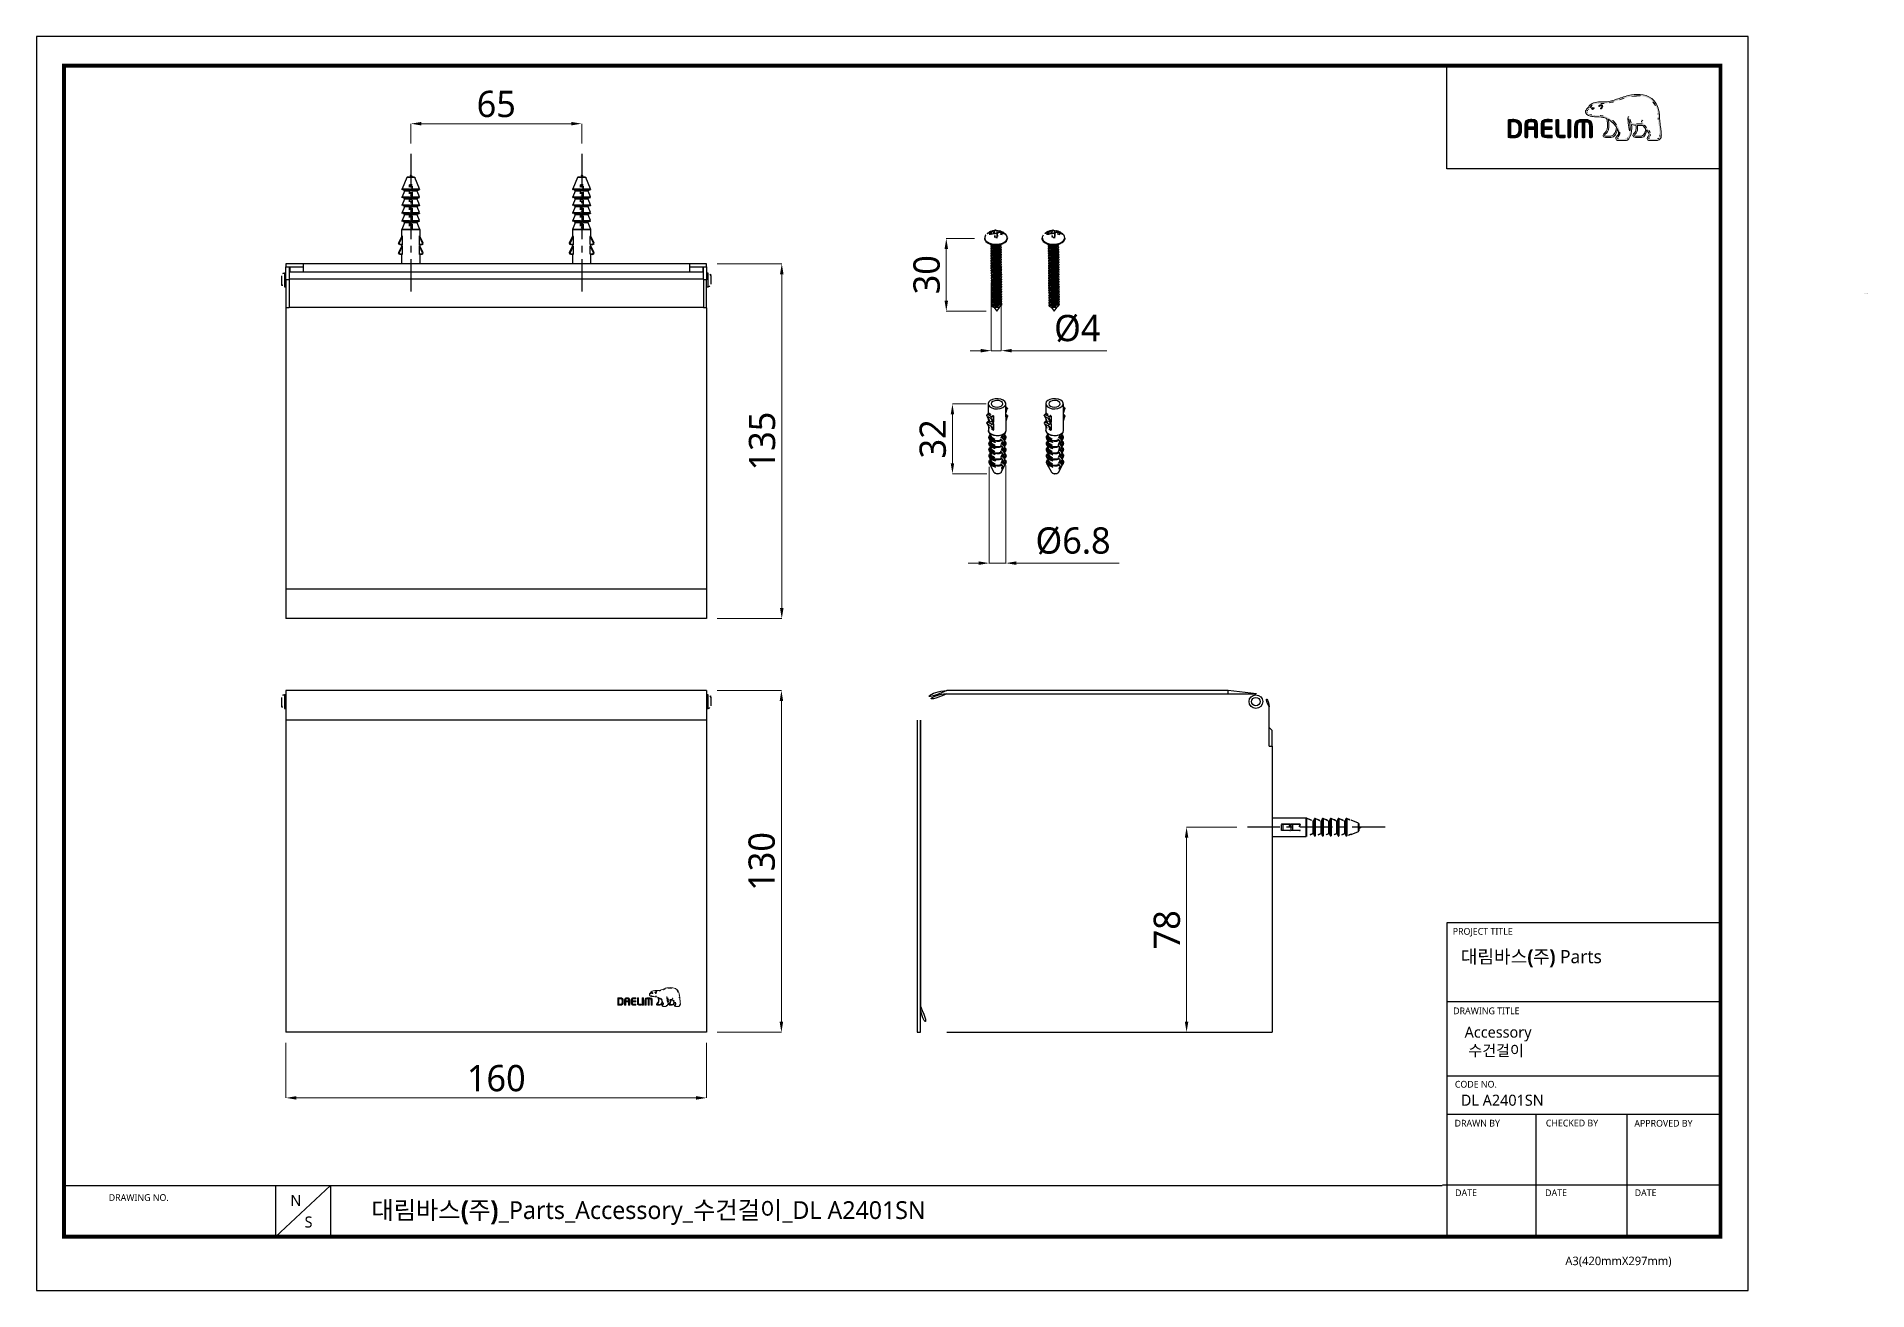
# Model space of a CAD drawing. Extents: x 16296680691 to 16296681387, y -37409617466 to -37409616989.
import ezdxf

# ---------------------------------------------------------------- set-up
doc = ezdxf.new("R2010")
doc.units = 0
doc.header["$LTSCALE"] = 10
doc.header["$MEASUREMENT"] = 0
doc.header["$PDMODE"] = 3
doc.header["$PDSIZE"] = -10
doc.linetypes.add('CENTER', pattern=[2, 1.25, -0.25, 0.25, -0.25])
doc.layers.get('0').update_dxf_attribs({"linetype": 'CONTINUOUS'})
doc.layers.get('DEFPOINTS').update_dxf_attribs({"linetype": 'CONTINUOUS'})
doc.layers.add('레이어 1', color=7, linetype='CONTINUOUS', lineweight=0)
doc.styles.add('Daelim Dimension', font='')
doc.styles.get('Daelim Dimension').set_extended_font_data('NanumGothic')
doc.dimstyles.new('DEFAULT', dxfattribs={"dimscale": 2, "dimtxt": 2, "dimasz": 2, "dimexe": 0, "dimexo": 2, "dimgap": 1, "dimtad": 1, "dimdec": 1, "dimzin": 9, "dimdsep": 46, "dimtxsty": 'Daelim Dimension', "dimcen": 0.5, "dimclrd": 252, "dimclre": 252, "dimclrt": 3, "dimadec": 1, "dimazin": 0, "dimtfac": 1, "dimtdec": 1, "dimtix": 1, "dimtmove": 0, "dimatfit": 3, "dimfxl": 1, "dimtolj": 1, "dimtzin": 1, "dimlwd": 9, "dimlwe": 9, "dimarcsym": 0})

msp = doc.modelspace()

# ---------------------------------------------------------------- texts
at = {"color": 5, "ltscale": 40, "style": 'Daelim Dimension'}
for s, height, p in [('PROJECT TITLE', 2.56901127, (16296681229.52783, -37409617331.064827)), ('DRAWING TITLE', 2.56901127, (16296681229.692539, -37409617361.300713)), ('CODE NO.', 2.5690113, (16296681230.336781, -37409617389.222687)), ('DRAWN BY', 2.5690113, (16296681230.23604, -37409617404.03109)), ('CHECKED BY', 2.5690113, (16296681264.946211, -37409617403.985527)), ('APPROVED BY', 2.56901127, (16296681298.609591, -37409617404.068512)), ('DRAWING NO.', 2.56901127, (16296680718.34115, -37409617432.32943)), ('DATE', 2.5690113, (16296681230.436689, -37409617430.509087)), ('DATE', 2.5690113, (16296681264.673031, -37409617430.509087)), ('DATE', 2.5690113, (16296681298.72773, -37409617430.509087)), ('A3(420mmX297mm)', 3.24237133, (16296681272.35331, -37409617456.752617))]:
    msp.add_text(s, height=height, dxfattribs=at).set_placement(p)
at = {"attachment_point": 1, "style": 'Daelim Dimension'}
for s, insert, char_height, width in [('{\\fPretendard Variable SemiBold|b0|i0|c129|p2;\\C7;대림바스(주)} Parts', (16296681232.58354, -37409617336.866653), 5.03600079, 80.93992813), (' Accessory\\P  수건걸이', (16296681232.627979, -37409617366.0131), 4.2041236, 70.7511006), ('DL A2401SN', (16296681232.627979, -37409617391.904503), 4.2041236, 70.7511006), ('N', (16296680787.429131, -37409617430.072456), 4.204124, 5.86731056), ('S', (16296680792.83527, -37409617438.249977), 4.204124, 5.86731056)]:
    msp.add_mtext(s, dxfattribs=dict(at, insert=insert, char_height=char_height, width=width))
at = {"color": 2, "insert": (16296680818.240511, -37409617432.440857), "char_height": 6.75662715, "width": 323.90907206, "attachment_point": 1, "style": 'Daelim Dimension'}
msp.add_mtext('{\\fPretendard Variable SemiBold|b0|i0|c129|p2;대림바스(주)}_Parts_Accessory_{\\fGulim|b0|i0|c129|p50;수건걸이}_DL A2401SN', dxfattribs=at)

# ---------------------------------------------------------------- blocks, each defined once
blk = doc.blocks.new('*D13')
at = {"color": 5, "lineweight": 9, "transparency": 16777216}
for p, q in [((16296681054.02882, -37409617083.363091), (16296681054.02882, -37409617108.84597)), ((16296681057.82896, -37409617083.05835), (16296681057.82896, -37409617108.84597)), ((16296681050.02882, -37409617108.84597), (16296681046.02882, -37409617108.84597)), ((16296681054.02882, -37409617108.84597), (16296681057.82896, -37409617108.84597)), ((16296681061.82896, -37409617108.84597), (16296681097.91497, -37409617108.84597))]:
    blk.add_line(p, q, dxfattribs=at)
at = {"color": 5, "transparency": 16777216}
for points in [[(16296681050.02882, -37409617108.179314), (16296681050.02882, -37409617109.512627), (16296681054.02882, -37409617108.84597)], [(16296681061.82896, -37409617108.179314), (16296681061.82896, -37409617109.512627), (16296681057.82896, -37409617108.84597)]]:
    blk.add_solid(points, dxfattribs=at)
at = {"layer": 'DEFPOINTS', "color": 0, "transparency": 16777216}
for p in [(16296681054.02882, -37409617079.363091), (16296681057.82896, -37409617079.05835), (16296681057.82896, -37409617108.84597)]:
    blk.add_point(p, dxfattribs=at)
at = {"color": 7, "transparency": 16777216, "insert": (16296681086.737579, -37409617100.458267), "char_height": 10, "attachment_point": 5, "style": 'Daelim Dimension'}
blk.add_mtext('\\A1;%%C4', dxfattribs=at)
blk = doc.blocks.new('*D14')
at = {"color": 5, "lineweight": 9, "transparency": 16777216}
for p, q in [((16296681047.574579, -37409617066.150307), (16296681036.906321, -37409617066.150307)), ((16296681036.906321, -37409617070.150307), (16296681036.906321, -37409617089.763283)), ((16296681052.07793, -37409617093.763283), (16296681036.906321, -37409617093.763283))]:
    blk.add_line(p, q, dxfattribs=at)
at = {"color": 5, "transparency": 16777216}
for points in [[(16296681036.239651, -37409617070.150307), (16296681037.572981, -37409617070.150307), (16296681036.906321, -37409617066.150307)], [(16296681036.239651, -37409617089.763283), (16296681037.572981, -37409617089.763283), (16296681036.906321, -37409617093.763283)]]:
    blk.add_solid(points, dxfattribs=at)
at = {"layer": 'DEFPOINTS', "color": 0, "transparency": 16777216}
for p in [(16296681051.574579, -37409617066.150307), (16296681036.906321, -37409617093.763283), (16296681056.07793, -37409617093.763283)]:
    blk.add_point(p, dxfattribs=at)
at = {"color": 7, "transparency": 16777216, "insert": (16296681029.45566, -37409617079.956787), "char_height": 10, "attachment_point": 5, "rotation": 90, "style": 'Daelim Dimension'}
blk.add_mtext('\\A1;30', dxfattribs=at)
blk = doc.blocks.new('*D15')
at = {"color": 5, "lineweight": 9, "transparency": 16777216}
for p, q in [((16296681053.16679, -37409617152.987556), (16296681053.16679, -37409617189.679802)), ((16296681059.575689, -37409617152.582474), (16296681059.575689, -37409617189.679802)), ((16296681049.16679, -37409617189.679802), (16296681045.16679, -37409617189.679802)), ((16296681053.16679, -37409617189.679802), (16296681059.575689, -37409617189.679802)), ((16296681063.575689, -37409617189.679802), (16296681102.677271, -37409617189.679802))]:
    blk.add_line(p, q, dxfattribs=at)
at = {"color": 5, "transparency": 16777216}
for points in [[(16296681049.16679, -37409617189.013138), (16296681049.16679, -37409617190.346474), (16296681053.16679, -37409617189.679802)], [(16296681063.575689, -37409617189.013138), (16296681063.575689, -37409617190.346474), (16296681059.575689, -37409617189.679802)]]:
    blk.add_solid(points, dxfattribs=at)
at = {"layer": 'DEFPOINTS', "color": 0, "transparency": 16777216}
for p in [(16296681053.16679, -37409617148.987556), (16296681059.575689, -37409617148.582474), (16296681053.16679, -37409617189.679802)]:
    blk.add_point(p, dxfattribs=at)
at = {"color": 7, "transparency": 16777216, "insert": (16296681085.12648, -37409617181.292107), "char_height": 10, "attachment_point": 5, "style": 'Daelim Dimension'}
blk.add_mtext('\\A1;%%C6.8', dxfattribs=at)
blk = doc.blocks.new('*D16')
at = {"color": 5, "lineweight": 9, "transparency": 16777216}
for p, q in [((16296681052.09404, -37409617129.108353), (16296681039.24213, -37409617129.108353)), ((16296681039.24213, -37409617133.108353), (16296681039.24213, -37409617151.679092)), ((16296681052.26895, -37409617155.679092), (16296681039.24213, -37409617155.679092))]:
    blk.add_line(p, q, dxfattribs=at)
at = {"color": 5, "transparency": 16777216}
for points in [[(16296681038.57546, -37409617133.108353), (16296681039.9088, -37409617133.108353), (16296681039.24213, -37409617129.108353)], [(16296681038.57546, -37409617151.679092), (16296681039.9088, -37409617151.679092), (16296681039.24213, -37409617155.679092)]]:
    blk.add_solid(points, dxfattribs=at)
at = {"layer": 'DEFPOINTS', "color": 0, "transparency": 16777216}
for p in [(16296681056.09404, -37409617129.108353), (16296681039.24213, -37409617155.679092), (16296681056.26895, -37409617155.679092)]:
    blk.add_point(p, dxfattribs=at)
at = {"color": 7, "transparency": 16777216, "insert": (16296681031.79147, -37409617142.393707), "char_height": 10, "attachment_point": 5, "rotation": 90, "style": 'Daelim Dimension'}
blk.add_mtext('\\A1;32', dxfattribs=at)
blk = doc.blocks.new('G$C06693D44')
at = {"color": 7, "linetype": 'Continuous', "lineweight": 25}
for p, q in [((0, 125.8), (0, 127.4)), ((0, 124.2), (0, 125.8)), ((1.6, 128.4), (1, 128.4)), ((1, 128.4), (1, 125.8)), ((1, 125.8), (1, 123.2)), ((1.6, 130), (1.6, 118.8)), ((161.6, 130), (1.6, 130)), ((161.6, 130), (161.6, 118.8)), ((162.2, 128.4), (161.6, 128.4)), ((162.2, 123.2), (162.2, 128.4)), ((163.2, 127.4), (163.2, 124.2)), ((1, 123.2), (1.6, 123.2)), ((161.6, 118.8), (1.6, 118.8)), ((1.6, 118.8), (1.6, 0)), ((161.6, 123.2), (162.2, 123.2)), ((161.6, 118.8), (161.6, 0)), ((161.6, 0), (1.6, 0))]:
    blk.add_line(p, q, dxfattribs=at)
for centre, start, end in [((1, 127.4), 90, 180), ((162.2, 127.4), 0, 90), ((1, 124.2), 180, 270), ((162.2, 124.2), 270, 0)]:
    blk.add_arc(centre, 1, start, end, dxfattribs=at)
blk = doc.blocks.new('G$C6A0E73DC')
at = {"color": 7, "linetype": 'Continuous', "lineweight": 25}
for p, q in [((118.23, 130), (11.2, 130)), ((11.2, 128.8), (118.23, 128.8)), ((11.2, 128.8), (128.8, 128.8)), ((118.23, 128.8), (118.23, 130)), ((118.3, 130), (118.23, 130)), ((129.01, 128.8), (118.3, 130)), ((0, 118.8), (0, 0)), ((1.2, 0), (1.2, 118.8)), ((1.2, 118.8), (1.2, 10)), ((133.8, 108.8), (133.8, 123.8)), ((135, 114.8), (133.8, 116)), ((135, 108.8), (135, 114.8)), ((133.8, 108.8), (135, 108.8)), ((135, 108.8), (135, 0)), ((147.94, 81.5), (135, 81.5)), ((139.21, 79.05), (138.5, 79.05)), ((138.5, 76.95), (138.5, 79.05)), ((138.5, 76.95), (139.21, 76.95)), ((138.7, 79.25), (139.13, 79.25)), ((139.13, 76.75), (138.7, 76.75)), ((139.13, 79.25), (141.6, 79.25)), ((141.6, 76.75), (139.13, 76.75)), ((139.21, 76.95), (139.21, 79.05)), ((141.92, 79.05), (139.21, 79.05)), ((139.21, 76.95), (141.92, 76.95)), ((142.91, 79.05), (142.2, 79.05)), ((142.2, 76.95), (142.2, 79.05)), ((142.2, 76.95), (142.91, 76.95)), ((142.4, 79.25), (142.83, 79.25)), ((142.83, 76.75), (142.4, 76.75)), ((142.83, 79.25), (145.3, 79.25)), ((145.3, 76.75), (142.83, 76.75)), ((142.91, 76.95), (142.91, 79.05)), ((145.62, 79.05), (142.91, 79.05)), ((142.91, 76.95), (145.62, 76.95)), ((147.94, 78), (147.94, 81.5)), ((147.94, 74.5), (147.94, 78)), ((148, 81.49), (148, 81.46)), ((148.05, 81.44), (148.05, 74.56)), ((150.59, 75.59), (150.59, 80.41)), ((151, 74.98), (151, 81.02)), ((151.41, 81.3), (151.41, 74.7)), ((153.59, 75.59), (153.59, 80.41)), ((154, 74.98), (154, 81.02)), ((154.41, 81.3), (154.41, 74.7)), ((156.59, 75.59), (156.59, 80.41)), ((157, 74.98), (157, 81.02)), ((157.41, 81.3), (157.41, 74.7)), ((159.59, 75.59), (159.59, 80.41)), ((160, 74.98), (160, 81.02)), ((160.41, 81.3), (160.41, 74.7)), ((162.59, 75.59), (162.59, 80.41)), ((163, 74.98), (163, 81.02)), ((163.41, 81.3), (163.41, 74.7)), ((167.81, 79.58), (165, 80.7)), ((165, 80.65), (165, 80.7)), ((167.81, 78), (167.81, 79.58)), ((167.81, 76.42), (167.81, 78)), ((168, 79.3), (168, 78)), ((168, 78), (168, 76.7)), ((135, 74.5), (147.94, 74.5)), ((148, 74.54), (148, 74.51)), ((165, 75.3), (167.81, 76.42)), ((165, 75.3), (165, 75.35)), ((0, 0), (1.2, 0)), ((11.2, 0), (135, 0))]:
    blk.add_line(p, q, dxfattribs=at)
at = {"color": 7, "linetype": 'Continuous', "lineweight": 25, "flags": 128}
for points in [[(139.21, 79.05), (139.21, 79.09), (139.2, 79.13), (139.2, 79.16), (139.19, 79.19), (139.17, 79.22), (139.16, 79.23), (139.14, 79.25), (139.13, 79.25)], [(139.13, 76.75), (139.14, 76.75), (139.16, 76.77), (139.17, 76.78), (139.19, 76.81), (139.2, 76.84), (139.2, 76.87), (139.21, 76.91), (139.21, 76.95)], [(142.91, 79.05), (142.91, 79.09), (142.9, 79.13), (142.9, 79.16), (142.89, 79.19), (142.87, 79.22), (142.86, 79.23), (142.84, 79.25), (142.83, 79.25)], [(142.83, 76.75), (142.84, 76.75), (142.86, 76.77), (142.87, 76.78), (142.89, 76.81), (142.9, 76.84), (142.9, 76.87), (142.91, 76.91), (142.91, 76.95)]]:
    blk.add_lwpolyline(points, dxfattribs=at)
at = {"color": 7, "linetype": 'Continuous', "lineweight": 25}
for radius in [2.6, 1.6]:
    blk.add_circle((128.8, 125.8), radius, dxfattribs=at)
for centre, radius, start, end in [((11.2, 118.8), 11.2, 90, 180), ((11.2, 118.8), 10, 90, 180), ((128.8, 123.8), 5, 0, 90), ((138.7, 79.05), 0.2, 90, 180), ((138.7, 76.95), 0.2, 180, 270), ((142.4, 79.05), 0.2, 90, 180), ((142.4, 76.95), 0.2, 180, 270), ((147.94, 81.2), 0.3, 78.89647, 90), ((167.7, 79.3), 0.3, 0, 68.19859), ((167.7, 76.7), 0.3, 291.80141, 0), ((147.94, 74.8), 0.3, 270, 281.10353), ((11.2, 10), 10, 180, 270)]:
    blk.add_arc(centre, radius, start, end, dxfattribs=at)
for centre in [(149.08, 78), (152.78, 78)]:
    blk.add_ellipse(centre, major_axis=(7.51, 0), ratio=0.466308, start_param=2.8369, end_param=3.446285, dxfattribs=at)
for points, knots in [([(141.6, 79.25), (141.67, 79.25), (141.76, 79.24), (141.87, 79.21), (141.91, 79.17), (141.94, 79.15), (141.94, 79.12), (141.94, 79.09), (141.93, 79.06), (141.92, 79.05), (141.92, 79.05)], [0, 0, 0, 0, 0.427783, 0.615062, 0.705869, 0.781559, 0.843259, 0.904968, 0.988297, 1, 1, 1, 1]), ([(141.92, 76.95), (141.93, 76.94), (141.94, 76.92), (141.94, 76.89), (141.94, 76.86), (141.91, 76.82), (141.86, 76.79), (141.75, 76.76), (141.66, 76.75), (141.6, 76.75)], [0, 0, 0, 0, 0.073862, 0.148357, 0.21625, 0.29139, 0.407637, 0.634455, 1, 1, 1, 1]), ([(145.3, 79.25), (145.37, 79.25), (145.46, 79.24), (145.57, 79.21), (145.61, 79.17), (145.64, 79.15), (145.64, 79.12), (145.64, 79.09), (145.63, 79.06), (145.62, 79.05), (145.62, 79.05)], [0, 0, 0, 0, 0.427783, 0.615062, 0.705869, 0.781559, 0.843259, 0.904968, 0.988297, 1, 1, 1, 1]), ([(145.62, 76.95), (145.63, 76.94), (145.64, 76.92), (145.64, 76.89), (145.64, 76.86), (145.61, 76.82), (145.56, 76.79), (145.45, 76.76), (145.36, 76.75), (145.3, 76.75)], [0, 0, 0, 0, 0.0738618, 0.1483572, 0.2162496, 0.2913903, 0.4076373, 0.6344555, 1, 1, 1, 1]), ([(148, 81.46), (148.01, 81.46), (148.02, 81.45), (148.04, 81.45), (148.05, 81.44)], [0, 0, 0, 0, 0.3239112, 1, 1, 1, 1]), ([(148.05, 81.44), (148.64, 81.2), (149.49, 80.86), (150.33, 80.52), (150.59, 80.41)], [0, 0, 0, 0, 0.698766, 1, 1, 1, 1]), ([(151, 80.7), (151, 80.68), (151, 80.62), (150.96, 80.54), (150.89, 80.46), (150.8, 80.4), (150.7, 80.39), (150.63, 80.4), (150.59, 80.41), (150.59, 80.41)], [0, 0, 0, 0, 0.102272, 0.279629, 0.456495, 0.63084, 0.801721, 0.970084, 1, 1, 1, 1]), ([(151, 81.02), (151, 81.02), (151, 81.06), (151.02, 81.14), (151.07, 81.23), (151.16, 81.29), (151.24, 81.32), (151.33, 81.32), (151.38, 81.31), (151.41, 81.3)], [0, 0, 0, 0, 0.030308, 0.206978, 0.38298, 0.557191, 0.72934, 0.835247, 1, 1, 1, 1]), ([(151.41, 81.3), (151.97, 81.07), (152.7, 80.78), (153.42, 80.48), (153.59, 80.41)], [0, 0, 0, 0, 0.771352, 1, 1, 1, 1]), ([(154, 80.7), (154, 80.68), (154, 80.62), (153.96, 80.54), (153.89, 80.46), (153.8, 80.4), (153.7, 80.39), (153.63, 80.4), (153.59, 80.41), (153.59, 80.41)], [0, 0, 0, 0, 0.102272, 0.279629, 0.456495, 0.63084, 0.801721, 0.970084, 1, 1, 1, 1]), ([(154, 81.02), (154, 81.02), (154, 81.06), (154.02, 81.14), (154.07, 81.23), (154.16, 81.29), (154.24, 81.32), (154.33, 81.32), (154.38, 81.31), (154.41, 81.3)], [0, 0, 0, 0, 0.030308, 0.206978, 0.38298, 0.557191, 0.72934, 0.835247, 1, 1, 1, 1]), ([(154.41, 81.3), (154.97, 81.07), (155.7, 80.78), (156.42, 80.48), (156.59, 80.41)], [0, 0, 0, 0, 0.771352, 1, 1, 1, 1]), ([(157, 80.7), (157, 80.68), (157, 80.62), (156.96, 80.54), (156.89, 80.46), (156.8, 80.4), (156.7, 80.39), (156.63, 80.4), (156.59, 80.41), (156.59, 80.41)], [0, 0, 0, 0, 0.102272, 0.279629, 0.456495, 0.63084, 0.801721, 0.970084, 1, 1, 1, 1]), ([(157, 81.02), (157, 81.02), (157, 81.06), (157.02, 81.14), (157.07, 81.23), (157.16, 81.29), (157.24, 81.32), (157.33, 81.32), (157.38, 81.31), (157.41, 81.3)], [0, 0, 0, 0, 0.0303077, 0.2069784, 0.3829801, 0.5571914, 0.7293395, 0.8352472, 1, 1, 1, 1]), ([(157.41, 81.3), (157.97, 81.07), (158.7, 80.78), (159.42, 80.48), (159.59, 80.41)], [0, 0, 0, 0, 0.771352, 1, 1, 1, 1]), ([(160, 80.7), (160, 80.68), (160, 80.62), (159.96, 80.54), (159.89, 80.46), (159.8, 80.4), (159.7, 80.39), (159.63, 80.4), (159.59, 80.41), (159.59, 80.41)], [0, 0, 0, 0, 0.102272, 0.279629, 0.456495, 0.63084, 0.801721, 0.970084, 1, 1, 1, 1]), ([(160, 81.02), (160, 81.02), (160, 81.06), (160.02, 81.14), (160.07, 81.23), (160.16, 81.29), (160.24, 81.32), (160.33, 81.32), (160.38, 81.31), (160.41, 81.3)], [0, 0, 0, 0, 0.030308, 0.206978, 0.38298, 0.557191, 0.72934, 0.835247, 1, 1, 1, 1]), ([(160.41, 81.3), (160.97, 81.07), (161.7, 80.78), (162.42, 80.48), (162.59, 80.41)], [0, 0, 0, 0, 0.771352, 1, 1, 1, 1]), ([(163, 80.7), (163, 80.68), (163, 80.62), (162.96, 80.54), (162.89, 80.46), (162.8, 80.4), (162.7, 80.39), (162.63, 80.4), (162.59, 80.41), (162.59, 80.41)], [0, 0, 0, 0, 0.102272, 0.279629, 0.456495, 0.63084, 0.801721, 0.970084, 1, 1, 1, 1]), ([(163, 81.02), (163, 81.02), (163, 81.06), (163.02, 81.14), (163.07, 81.23), (163.16, 81.29), (163.24, 81.32), (163.33, 81.32), (163.38, 81.31), (163.41, 81.3)], [0, 0, 0, 0, 0.030308, 0.206978, 0.38298, 0.557191, 0.72934, 0.835247, 1, 1, 1, 1]), ([(163.41, 81.3), (163.73, 81.17), (164.26, 80.95), (164.79, 80.74), (165, 80.65)], [0, 0, 0, 0, 0.6044092, 1, 1, 1, 1]), ([(148.05, 74.56), (148.04, 74.55), (148.02, 74.55), (148, 74.54), (148, 74.54)], [0, 0, 0, 0, 0.8437446, 1, 1, 1, 1]), ([(150.59, 75.59), (150.44, 75.52), (149.59, 75.18), (148.75, 74.84), (148.05, 74.56)], [0, 0, 0, 0, 0.1811036, 1, 1, 1, 1]), ([(150.59, 75.59), (150.6, 75.59), (150.63, 75.6), (150.71, 75.61), (150.79, 75.6), (150.87, 75.56), (150.94, 75.5), (150.99, 75.41), (151, 75.34), (151, 75.3), (151, 75.3)], [0, 0, 0, 0, 0.035837, 0.206366, 0.374573, 0.47457, 0.648258, 0.821848, 0.997711, 1, 1, 1, 1]), ([(151.41, 74.7), (151.38, 74.69), (151.32, 74.67), (151.21, 74.69), (151.12, 74.73), (151.05, 74.8), (151.01, 74.89), (151, 74.96), (151, 74.98)], [0, 0, 0, 0, 0.168314, 0.33866, 0.508794, 0.67984, 0.852638, 1, 1, 1, 1]), ([(153.59, 75.59), (153.42, 75.52), (152.7, 75.22), (151.97, 74.93), (151.41, 74.7)], [0, 0, 0, 0, 0.228648, 1, 1, 1, 1]), ([(153.59, 75.59), (153.6, 75.59), (153.63, 75.6), (153.71, 75.61), (153.79, 75.6), (153.87, 75.56), (153.94, 75.5), (153.99, 75.41), (154, 75.34), (154, 75.3), (154, 75.3)], [0, 0, 0, 0, 0.035837, 0.206366, 0.374573, 0.47457, 0.648258, 0.821848, 0.997711, 1, 1, 1, 1]), ([(154.41, 74.7), (154.38, 74.69), (154.32, 74.67), (154.21, 74.69), (154.12, 74.73), (154.05, 74.8), (154.01, 74.89), (154, 74.96), (154, 74.98)], [0, 0, 0, 0, 0.168314, 0.33866, 0.508794, 0.67984, 0.852638, 1, 1, 1, 1]), ([(156.59, 75.59), (156.42, 75.52), (155.7, 75.22), (154.97, 74.93), (154.41, 74.7)], [0, 0, 0, 0, 0.228648, 1, 1, 1, 1]), ([(156.59, 75.59), (156.6, 75.59), (156.63, 75.6), (156.71, 75.61), (156.79, 75.6), (156.87, 75.56), (156.94, 75.5), (156.99, 75.41), (157, 75.34), (157, 75.3), (157, 75.3)], [0, 0, 0, 0, 0.035837, 0.206366, 0.374573, 0.47457, 0.648258, 0.821848, 0.997711, 1, 1, 1, 1]), ([(157.41, 74.7), (157.38, 74.69), (157.32, 74.67), (157.21, 74.69), (157.12, 74.73), (157.05, 74.8), (157.01, 74.89), (157, 74.96), (157, 74.98)], [0, 0, 0, 0, 0.168314, 0.33866, 0.508794, 0.67984, 0.852638, 1, 1, 1, 1]), ([(159.59, 75.59), (159.42, 75.52), (158.7, 75.22), (157.97, 74.93), (157.41, 74.7)], [0, 0, 0, 0, 0.228648, 1, 1, 1, 1]), ([(159.59, 75.59), (159.6, 75.59), (159.63, 75.6), (159.71, 75.61), (159.79, 75.6), (159.87, 75.56), (159.94, 75.5), (159.99, 75.41), (160, 75.34), (160, 75.3), (160, 75.3)], [0, 0, 0, 0, 0.035837, 0.206366, 0.374573, 0.47457, 0.648258, 0.821848, 0.997711, 1, 1, 1, 1]), ([(160.41, 74.7), (160.38, 74.69), (160.32, 74.67), (160.21, 74.69), (160.12, 74.73), (160.05, 74.8), (160.01, 74.89), (160, 74.96), (160, 74.98)], [0, 0, 0, 0, 0.168314, 0.33866, 0.508794, 0.67984, 0.852638, 1, 1, 1, 1]), ([(162.59, 75.59), (162.42, 75.52), (161.7, 75.22), (160.97, 74.93), (160.41, 74.7)], [0, 0, 0, 0, 0.228648, 1, 1, 1, 1]), ([(162.59, 75.59), (162.6, 75.59), (162.63, 75.6), (162.71, 75.61), (162.79, 75.6), (162.87, 75.56), (162.94, 75.5), (162.99, 75.41), (163, 75.34), (163, 75.3), (163, 75.3)], [0, 0, 0, 0, 0.035837, 0.206366, 0.374573, 0.47457, 0.648258, 0.821848, 0.997711, 1, 1, 1, 1]), ([(163.41, 74.7), (163.38, 74.69), (163.32, 74.67), (163.21, 74.69), (163.12, 74.73), (163.05, 74.8), (163.01, 74.89), (163, 74.96), (163, 74.98)], [0, 0, 0, 0, 0.168314, 0.33866, 0.508794, 0.67984, 0.852638, 1, 1, 1, 1]), ([(165, 75.35), (164.79, 75.26), (164.26, 75.05), (163.73, 74.83), (163.41, 74.7)], [0, 0, 0, 0, 0.3955908, 1, 1, 1, 1])]:
    blk.add_open_spline(points, degree=3, knots=knots, dxfattribs=at)
blk.add_open_spline([(168, 77.54), (168.4, 77.69), (169.2, 78), (168.4, 78.31), (168, 78.46)], degree=3, dxfattribs=at)
blk = doc.blocks.new('G$CD948761B')
at = {"color": 7, "linetype": 'Continuous', "lineweight": 25}
for p, q in [((47.52, 167.81), (45.76, 163.41)), ((50.68, 167.81), (47.52, 167.81)), ((47.8, 168), (50.4, 168)), ((52.44, 163.41), (50.68, 167.81)), ((112.52, 167.81), (110.76, 163.41)), ((115.68, 167.81), (112.52, 167.81)), ((112.8, 168), (115.4, 168)), ((117.44, 163.41), (115.68, 167.81)), ((45.76, 163.41), (48.6, 163.41)), ((46.64, 162.59), (45.76, 160.41)), ((45.76, 160.41), (48.6, 160.41)), ((48.6, 163), (46.04, 163)), ((48.6, 162.59), (46.64, 162.59)), ((49.6, 165), (48.6, 165)), ((49.6, 163.41), (52.44, 163.41)), ((52.16, 163), (49.6, 163)), ((51.56, 162.59), (49.6, 162.59)), ((49.6, 160.41), (52.44, 160.41)), ((52.44, 160.41), (51.56, 162.59)), ((110.76, 163.41), (113.6, 163.41)), ((111.64, 162.59), (110.76, 160.41)), ((110.76, 160.41), (113.6, 160.41)), ((113.6, 163), (111.04, 163)), ((113.6, 162.59), (111.64, 162.59)), ((114.6, 165), (113.6, 165)), ((114.6, 163.41), (117.44, 163.41)), ((117.16, 163), (114.6, 163)), ((116.56, 162.59), (114.6, 162.59)), ((114.6, 160.41), (117.44, 160.41)), ((117.44, 160.41), (116.56, 162.59)), ((46.64, 159.59), (45.76, 157.41)), ((45.76, 157.41), (48.6, 157.41)), ((46.64, 156.59), (45.76, 154.41)), ((45.76, 154.41), (48.6, 154.41)), ((46.64, 153.59), (45.76, 151.41)), ((48.6, 160), (46.04, 160)), ((48.6, 157), (46.04, 157)), ((48.6, 154), (46.04, 154)), ((48.6, 159.59), (46.64, 159.59)), ((48.6, 156.59), (46.64, 156.59)), ((48.6, 153.59), (46.64, 153.59)), ((52.16, 160), (49.6, 160)), ((51.56, 159.59), (49.6, 159.59)), ((49.6, 157.41), (52.44, 157.41)), ((52.16, 157), (49.6, 157)), ((51.56, 156.59), (49.6, 156.59)), ((49.6, 154.41), (52.44, 154.41)), ((52.16, 154), (49.6, 154)), ((51.56, 153.59), (49.6, 153.59)), ((52.44, 157.41), (51.56, 159.59)), ((52.44, 154.41), (51.56, 156.59)), ((52.44, 151.41), (51.56, 153.59)), ((111.64, 159.59), (110.76, 157.41)), ((110.76, 157.41), (113.6, 157.41)), ((111.64, 156.59), (110.76, 154.41)), ((110.76, 154.41), (113.6, 154.41)), ((111.64, 153.59), (110.76, 151.41)), ((113.6, 160), (111.04, 160)), ((113.6, 157), (111.04, 157)), ((113.6, 154), (111.04, 154)), ((113.6, 159.59), (111.64, 159.59)), ((113.6, 156.59), (111.64, 156.59)), ((113.6, 153.59), (111.64, 153.59)), ((117.16, 160), (114.6, 160)), ((116.56, 159.59), (114.6, 159.59)), ((114.6, 157.41), (117.44, 157.41)), ((117.16, 157), (114.6, 157)), ((116.56, 156.59), (114.6, 156.59)), ((114.6, 154.41), (117.44, 154.41)), ((117.16, 154), (114.6, 154)), ((116.56, 153.59), (114.6, 153.59)), ((117.44, 157.41), (116.56, 159.59)), ((117.44, 154.41), (116.56, 156.59)), ((117.44, 151.41), (116.56, 153.59)), ((45.6, 147.94), (45.6, 145.28)), ((52.6, 147.94), (45.6, 147.94)), ((46.64, 150.59), (45.62, 148.05)), ((45.62, 148.05), (48.6, 148.05)), ((45.76, 151.41), (48.6, 151.41)), ((48.6, 151), (46.04, 151)), ((48.6, 150.59), (46.64, 150.59)), ((48.6, 148), (49.6, 148)), ((49.6, 151.41), (52.44, 151.41)), ((52.16, 151), (49.6, 151)), ((51.56, 150.59), (49.6, 150.59)), ((49.6, 148.05), (52.58, 148.05)), ((52.58, 148.05), (51.56, 150.59)), ((52.6, 145.28), (52.6, 147.94)), ((110.6, 147.94), (110.6, 145.28)), ((117.6, 147.94), (110.6, 147.94)), ((111.64, 150.59), (110.62, 148.05)), ((110.62, 148.05), (113.6, 148.05)), ((110.76, 151.41), (113.6, 151.41)), ((113.6, 151), (111.04, 151)), ((113.6, 150.59), (111.64, 150.59)), ((113.6, 148), (114.6, 148)), ((114.6, 151.41), (117.44, 151.41)), ((117.16, 151), (114.6, 151)), ((116.56, 150.59), (114.6, 150.59)), ((114.6, 148.05), (117.58, 148.05)), ((117.58, 148.05), (116.56, 150.59)), ((117.6, 145.28), (117.6, 147.94)), ((44.5, 142.91), (45.76, 145.62)), ((44.68, 142.83), (44.5, 142.91)), ((44.5, 139.21), (45.76, 141.92)), ((45.83, 145.3), (44.68, 142.83)), ((45.83, 141.6), (44.68, 139.13)), ((44.95, 142.4), (44.95, 142.2)), ((44.95, 142.4), (45.83, 142.4)), ((45.76, 142.2), (44.95, 142.2)), ((45.6, 142.2), (45.6, 141.58)), ((45.83, 145.3), (45.83, 142.4)), ((45.83, 141.6), (45.83, 138.7)), ((52.37, 142.4), (52.37, 145.3)), ((53.52, 142.83), (52.37, 145.3)), ((52.37, 142.4), (53.25, 142.4)), ((52.37, 138.7), (52.37, 141.6)), ((53.52, 139.13), (52.37, 141.6)), ((52.44, 145.62), (53.7, 142.91)), ((53.25, 142.2), (52.44, 142.2)), ((52.44, 141.92), (53.7, 139.21)), ((52.6, 141.58), (52.6, 142.2)), ((53.25, 142.2), (53.25, 142.4)), ((53.7, 142.91), (53.52, 142.83)), ((109.5, 142.91), (110.76, 145.62)), ((109.68, 142.83), (109.5, 142.91)), ((109.5, 139.21), (110.76, 141.92)), ((110.83, 145.3), (109.68, 142.83)), ((110.83, 141.6), (109.68, 139.13)), ((109.95, 142.4), (109.95, 142.2)), ((109.95, 142.4), (110.83, 142.4)), ((110.76, 142.2), (109.95, 142.2)), ((110.6, 142.2), (110.6, 141.58)), ((110.83, 145.3), (110.83, 142.4)), ((110.83, 141.6), (110.83, 138.7)), ((117.37, 142.4), (117.37, 145.3)), ((118.52, 142.83), (117.37, 145.3)), ((117.37, 142.4), (118.25, 142.4)), ((117.37, 138.7), (117.37, 141.6)), ((118.52, 139.13), (117.37, 141.6)), ((117.44, 145.62), (118.7, 142.91)), ((118.25, 142.2), (117.44, 142.2)), ((117.44, 141.92), (118.7, 139.21)), ((117.6, 141.58), (117.6, 142.2)), ((118.25, 142.2), (118.25, 142.4)), ((118.7, 142.91), (118.52, 142.83)), ((8.1, 135), (1.6, 135)), ((1.6, 135), (1.6, 133.8)), ((1.6, 133.8), (2.8, 133.8)), ((1.6, 128.8), (1.6, 133.8)), ((2.8, 133.8), (2.8, 129.01)), ((2.8, 133.8), (8.1, 133.8)), ((3.1, 133.8), (3.1, 131.8)), ((155.1, 135), (8.1, 135)), ((8.1, 135), (8.1, 131.8)), ((44.5, 139.21), (44.68, 139.13)), ((44.95, 138.7), (45.83, 138.7)), ((44.95, 138.5), (44.95, 138.7)), ((45.76, 138.5), (44.95, 138.5)), ((45.6, 138.5), (45.6, 135)), ((52.37, 138.7), (53.25, 138.7)), ((53.25, 138.5), (52.44, 138.5)), ((52.6, 135), (52.6, 138.5)), ((53.25, 138.5), (53.25, 138.7)), ((53.7, 139.21), (53.52, 139.13)), ((109.5, 139.21), (109.68, 139.13)), ((109.95, 138.5), (109.95, 138.7)), ((109.95, 138.7), (110.83, 138.7)), ((110.76, 138.5), (109.95, 138.5)), ((110.6, 138.5), (110.6, 135)), ((117.37, 138.7), (118.25, 138.7)), ((118.25, 138.5), (117.44, 138.5)), ((117.6, 135), (117.6, 138.5)), ((118.25, 138.5), (118.25, 138.7)), ((118.7, 139.21), (118.52, 139.13)), ((155.1, 135), (155.1, 131.8)), ((161.6, 135), (155.1, 135)), ((155.1, 133.8), (160.4, 133.8)), ((160.1, 133.8), (160.1, 131.8)), ((160.4, 133.8), (161.6, 133.8)), ((160.4, 129.01), (160.4, 133.8)), ((161.6, 133.8), (161.6, 135)), ((161.6, 133.8), (161.6, 128.8)), ((0, 127.2), (0, 130.4)), ((1.6, 131.4), (1, 131.4)), ((1, 131.4), (1, 126.2)), ((1, 126.2), (1.6, 126.2)), ((2.8, 128.8), (1.6, 128.8)), ((1.6, 128.8), (1.6, 118.23)), ((160.4, 131.8), (2.8, 131.8)), ((160.4, 129.14), (2.8, 129.14)), ((2.8, 129.01), (2.8, 118.3)), ((160.4, 129.01), (160.4, 118.3)), ((161.6, 128.8), (160.4, 128.8)), ((162.2, 131.4), (161.6, 131.4)), ((161.6, 118.23), (161.6, 128.8)), ((161.6, 126.2), (162.2, 126.2)), ((162.2, 126.2), (162.2, 131.4)), ((163.2, 130.4), (163.2, 127.2)), ((2.8, 118.23), (1.6, 118.23)), ((1.6, 118.23), (1.6, 11.2)), ((160.4, 118.3), (2.8, 118.3)), ((2.8, 118.3), (2.8, 118.23)), ((160.4, 118.3), (160.4, 118.23)), ((161.6, 118.23), (160.4, 118.23)), ((161.6, 118.23), (161.6, 11.2)), ((161.6, 11.2), (1.6, 11.2)), ((1.6, 11.2), (1.6, 0)), ((161.6, 11.2), (161.6, 0)), ((161.6, 0), (1.6, 0))]:
    blk.add_line(p, q, dxfattribs=at)
for centre, radius, start, end in [((47.8, 167.7), 0.3, 90, 158.19859), ((50.4, 167.7), 0.3, 21.80141, 90), ((112.8, 167.7), 0.3, 90, 158.19859), ((115.4, 167.7), 0.3, 21.80141, 90), ((46.04, 163.3), 0.3, 158.19859, 270), ((46.04, 160.3), 0.3, 158.19859, 270), ((46.36, 162.7), 0.3, 338.19859, 90), ((51.84, 162.7), 0.3, 90, 201.80141), ((52.16, 163.3), 0.3, 270, 21.80141), ((52.16, 160.3), 0.3, 270, 21.80141), ((111.04, 163.3), 0.3, 158.19859, 270), ((111.04, 160.3), 0.3, 158.19859, 270), ((111.36, 162.7), 0.3, 338.19859, 90), ((116.84, 162.7), 0.3, 90, 201.80141), ((117.16, 163.3), 0.3, 270, 21.80141), ((117.16, 160.3), 0.3, 270, 21.80141), ((46.04, 157.3), 0.3, 158.19859, 270), ((46.04, 154.3), 0.3, 158.19859, 270), ((46.36, 159.7), 0.3, 338.19859, 90), ((46.36, 156.7), 0.3, 338.19859, 90), ((46.36, 153.7), 0.3, 338.19859, 90), ((51.84, 159.7), 0.3, 90, 201.80141), ((51.84, 156.7), 0.3, 90, 201.80141), ((51.84, 153.7), 0.3, 90, 201.80141), ((52.16, 157.3), 0.3, 270, 21.80141), ((52.16, 154.3), 0.3, 270, 21.80141), ((111.04, 157.3), 0.3, 158.19859, 270), ((111.04, 154.3), 0.3, 158.19859, 270), ((111.36, 159.7), 0.3, 338.19859, 90), ((111.36, 156.7), 0.3, 338.19859, 90), ((111.36, 153.7), 0.3, 338.19859, 90), ((116.84, 159.7), 0.3, 90, 201.80141), ((116.84, 156.7), 0.3, 90, 201.80141), ((116.84, 153.7), 0.3, 90, 201.80141), ((117.16, 157.3), 0.3, 270, 21.80141), ((117.16, 154.3), 0.3, 270, 21.80141), ((45.9, 147.94), 0.3, 158.19859, 180), ((46.04, 151.3), 0.3, 158.19859, 270), ((46.36, 150.7), 0.3, 338.19859, 90), ((51.84, 150.7), 0.3, 90, 201.80141), ((52.16, 151.3), 0.3, 270, 21.80141), ((52.3, 147.94), 0.3, 0, 21.80141), ((110.9, 147.94), 0.3, 158.19859, 180), ((111.04, 151.3), 0.3, 158.19859, 270), ((111.36, 150.7), 0.3, 338.19859, 90), ((116.84, 150.7), 0.3, 90, 201.80141), ((117.16, 151.3), 0.3, 270, 21.80141), ((117.3, 147.94), 0.3, 0, 21.80141), ((44.95, 142.7), 0.5, 155, 270), ((44.95, 142.7), 0.3, 155, 270), ((53.25, 142.7), 0.5, 270, 25), ((53.25, 142.7), 0.3, 270, 25), ((109.95, 142.7), 0.5, 155, 270), ((109.95, 142.7), 0.3, 155, 270), ((118.25, 142.7), 0.5, 270, 25), ((118.25, 142.7), 0.3, 270, 25), ((44.95, 139), 0.5, 155, 270), ((44.95, 139), 0.3, 155, 270), ((53.25, 139), 0.5, 270, 25), ((53.25, 139), 0.3, 270, 25), ((109.95, 139), 0.5, 155, 270), ((109.95, 139), 0.3, 155, 270), ((118.25, 139), 0.5, 270, 25), ((118.25, 139), 0.3, 270, 25), ((1, 130.4), 1, 90, 180), ((1, 127.2), 1, 180, 270), ((162.2, 130.4), 1, 0, 90), ((162.2, 127.2), 1, 270, 0)]:
    blk.add_arc(centre, radius, start, end, dxfattribs=at)
for points in [[(49.56, 168), (49.41, 168.4), (49.1, 169.2), (48.79, 168.4), (48.64, 168)], [(114.56, 168), (114.41, 168.4), (114.1, 169.2), (113.79, 168.4), (113.64, 168)]]:
    blk.add_open_spline(points, degree=3, dxfattribs=at)
for points, knots in [([(48.6, 165), (48.6, 164.79), (48.6, 164.26), (48.6, 163.73), (48.6, 163.41)], [0, 0, 0, 0, 0.395591, 1, 1, 1, 1]), ([(49.6, 164.6), (49.59, 164.6), (49.44, 164.57), (49.07, 164.52), (48.76, 164.48), (48.6, 164.45)], [0, 0, 0, 0, 0.027772, 0.523251, 1, 1, 1, 1]), ([(49.6, 164.45), (49.42, 164.43), (49.09, 164.4), (48.75, 164.37), (48.6, 164.35)], [0, 0, 0, 0, 0.533755, 1, 1, 1, 1]), ([(49.6, 164.4), (49.42, 164.38), (49.09, 164.35), (48.75, 164.32), (48.6, 164.3)], [0, 0, 0, 0, 0.533755, 1, 1, 1, 1]), ([(49.6, 164.35), (49.42, 164.33), (49.09, 164.3), (48.75, 164.27), (48.6, 164.25)], [0, 0, 0, 0, 0.533755, 1, 1, 1, 1]), ([(49.6, 164.26), (49.59, 164.25), (49.44, 164.23), (49.07, 164.18), (48.76, 164.13), (48.6, 164.1)], [0, 0, 0, 0, 0.027772, 0.523251, 1, 1, 1, 1]), ([(48.6, 163.41), (48.6, 163.4), (48.6, 163.37), (48.6, 163.31), (48.6, 163.22), (48.6, 163.12), (48.6, 163.05), (48.6, 163.01), (48.6, 163), (48.6, 163)], [0, 0, 0, 0, 0.0584009, 0.1651971, 0.3354726, 0.5057259, 0.6766554, 0.8493264, 1, 1, 1, 1]), ([(49.68, 163.26), (49.47, 163.24), (49.11, 163.2), (48.75, 163.17), (48.6, 163.15)], [0, 0, 0, 0, 0.568033, 1, 1, 1, 1]), ([(49.5, 163.19), (49.35, 163.18), (49.05, 163.15), (48.75, 163.12), (48.6, 163.1)], [0, 0, 0, 0, 0.4815648, 1, 1, 1, 1]), ([(49.58, 163.15), (49.41, 163.13), (49.08, 163.1), (48.75, 163.07), (48.6, 163.05)], [0, 0, 0, 0, 0.522471, 1, 1, 1, 1]), ([(48.6, 162.59), (48.6, 162.61), (48.6, 162.66), (48.6, 162.75), (48.6, 162.84), (48.6, 162.92), (48.6, 162.98), (48.6, 163), (48.6, 163), (48.6, 163)], [0, 0, 0, 0, 0.10133, 0.270728, 0.438649, 0.60765, 0.779614, 0.954829, 1, 1, 1, 1]), ([(48.6, 162.59), (48.6, 162.42), (48.6, 161.7), (48.6, 160.97), (48.6, 160.41)], [0, 0, 0, 0, 0.228648, 1, 1, 1, 1]), ([(49.6, 162.2), (49.59, 162.2), (49.44, 162.17), (49.07, 162.12), (48.76, 162.08), (48.6, 162.05)], [0, 0, 0, 0, 0.027772, 0.523251, 1, 1, 1, 1]), ([(49.6, 162.05), (49.42, 162.03), (49.09, 162), (48.75, 161.97), (48.6, 161.95)], [0, 0, 0, 0, 0.533755, 1, 1, 1, 1]), ([(49.6, 162), (49.42, 161.98), (49.09, 161.95), (48.75, 161.92), (48.6, 161.9)], [0, 0, 0, 0, 0.533755, 1, 1, 1, 1]), ([(49.6, 161.95), (49.42, 161.93), (49.09, 161.9), (48.75, 161.87), (48.6, 161.85)], [0, 0, 0, 0, 0.533755, 1, 1, 1, 1]), ([(49.6, 161.86), (49.59, 161.85), (49.44, 161.83), (49.07, 161.78), (48.76, 161.73), (48.6, 161.7)], [0, 0, 0, 0, 0.027772, 0.523251, 1, 1, 1, 1]), ([(49.6, 161), (49.59, 161), (49.44, 160.97), (49.07, 160.92), (48.76, 160.88), (48.6, 160.85)], [0, 0, 0, 0, 0.027772, 0.523251, 1, 1, 1, 1]), ([(49.6, 160.85), (49.42, 160.83), (49.09, 160.8), (48.75, 160.77), (48.6, 160.75)], [0, 0, 0, 0, 0.533755, 1, 1, 1, 1]), ([(49.6, 160.8), (49.42, 160.78), (49.09, 160.75), (48.75, 160.72), (48.6, 160.7)], [0, 0, 0, 0, 0.533755, 1, 1, 1, 1]), ([(49.6, 160.75), (49.42, 160.73), (49.09, 160.7), (48.75, 160.67), (48.6, 160.65)], [0, 0, 0, 0, 0.533755, 1, 1, 1, 1]), ([(49.6, 160.66), (49.59, 160.65), (49.44, 160.63), (49.07, 160.58), (48.76, 160.53), (48.6, 160.5)], [0, 0, 0, 0, 0.027772, 0.523251, 1, 1, 1, 1]), ([(48.6, 160.41), (48.6, 160.4), (48.6, 160.37), (48.6, 160.31), (48.6, 160.22), (48.6, 160.12), (48.6, 160.05), (48.6, 160.01), (48.6, 160), (48.6, 160)], [0, 0, 0, 0, 0.058401, 0.165197, 0.335473, 0.505726, 0.676655, 0.849326, 1, 1, 1, 1]), ([(49.62, 163.41), (49.6, 163.4), (49.45, 163.38), (49.1, 163.33), (48.81, 163.28), (48.68, 163.26)], [0, 0, 0, 0, 0.04985, 0.577457, 1, 1, 1, 1]), ([(49.58, 163.05), (49.58, 163.05), (49.44, 163.03), (49.1, 162.98), (48.81, 162.94), (48.68, 162.92)], [0, 0, 0, 0, 0.004899, 0.560235, 1, 1, 1, 1]), ([(49.6, 163.41), (49.6, 163.73), (49.6, 164.26), (49.6, 164.79), (49.6, 165)], [0, 0, 0, 0, 0.6044092, 1, 1, 1, 1]), ([(49.6, 163), (49.6, 163), (49.6, 163), (49.6, 163.02), (49.6, 163.07), (49.6, 163.16), (49.6, 163.24), (49.6, 163.33), (49.6, 163.38), (49.6, 163.41)], [0, 0, 0, 0, 0.030308, 0.206978, 0.38298, 0.557191, 0.72934, 0.835247, 1, 1, 1, 1]), ([(49.6, 163), (49.6, 163), (49.6, 163), (49.6, 162.96), (49.6, 162.89), (49.6, 162.8), (49.6, 162.7), (49.6, 162.63), (49.6, 162.59), (49.6, 162.59)], [0, 0, 0, 0, 0.102272, 0.279629, 0.456495, 0.63084, 0.801721, 0.970084, 1, 1, 1, 1]), ([(49.6, 160.41), (49.6, 160.97), (49.6, 161.7), (49.6, 162.42), (49.6, 162.59)], [0, 0, 0, 0, 0.771352, 1, 1, 1, 1]), ([(49.6, 160), (49.6, 160), (49.6, 160), (49.6, 160.02), (49.6, 160.07), (49.6, 160.16), (49.6, 160.24), (49.6, 160.33), (49.6, 160.38), (49.6, 160.41)], [0, 0, 0, 0, 0.030308, 0.206978, 0.38298, 0.557191, 0.72934, 0.835247, 1, 1, 1, 1]), ([(113.6, 165), (113.6, 164.79), (113.6, 164.26), (113.6, 163.73), (113.6, 163.41)], [0, 0, 0, 0, 0.395591, 1, 1, 1, 1]), ([(114.6, 164.6), (114.59, 164.6), (114.44, 164.57), (114.07, 164.52), (113.76, 164.48), (113.6, 164.45)], [0, 0, 0, 0, 0.027772, 0.523251, 1, 1, 1, 1]), ([(114.6, 164.45), (114.42, 164.43), (114.09, 164.4), (113.75, 164.37), (113.6, 164.35)], [0, 0, 0, 0, 0.533755, 1, 1, 1, 1]), ([(114.6, 164.4), (114.42, 164.38), (114.09, 164.35), (113.75, 164.32), (113.6, 164.3)], [0, 0, 0, 0, 0.533755, 1, 1, 1, 1]), ([(114.6, 164.35), (114.42, 164.33), (114.09, 164.3), (113.75, 164.27), (113.6, 164.25)], [0, 0, 0, 0, 0.533755, 1, 1, 1, 1]), ([(114.6, 164.26), (114.59, 164.25), (114.44, 164.23), (114.07, 164.18), (113.76, 164.13), (113.6, 164.1)], [0, 0, 0, 0, 0.027772, 0.523251, 1, 1, 1, 1]), ([(113.6, 163.41), (113.6, 163.4), (113.6, 163.37), (113.6, 163.31), (113.6, 163.22), (113.6, 163.12), (113.6, 163.05), (113.6, 163.01), (113.6, 163), (113.6, 163)], [0, 0, 0, 0, 0.0584009, 0.1651971, 0.3354726, 0.5057259, 0.6766554, 0.8493264, 1, 1, 1, 1]), ([(114.68, 163.26), (114.47, 163.24), (114.11, 163.2), (113.75, 163.17), (113.6, 163.15)], [0, 0, 0, 0, 0.568033, 1, 1, 1, 1]), ([(114.5, 163.19), (114.35, 163.18), (114.05, 163.15), (113.75, 163.12), (113.6, 163.1)], [0, 0, 0, 0, 0.4815648, 1, 1, 1, 1]), ([(114.58, 163.15), (114.41, 163.13), (114.08, 163.1), (113.75, 163.07), (113.6, 163.05)], [0, 0, 0, 0, 0.522471, 1, 1, 1, 1]), ([(113.6, 162.59), (113.6, 162.61), (113.6, 162.66), (113.6, 162.75), (113.6, 162.84), (113.6, 162.92), (113.6, 162.98), (113.6, 163), (113.6, 163), (113.6, 163)], [0, 0, 0, 0, 0.10133, 0.270728, 0.438649, 0.60765, 0.779614, 0.954829, 1, 1, 1, 1]), ([(113.6, 162.59), (113.6, 162.42), (113.6, 161.7), (113.6, 160.97), (113.6, 160.41)], [0, 0, 0, 0, 0.228648, 1, 1, 1, 1]), ([(114.6, 162.2), (114.59, 162.2), (114.44, 162.17), (114.07, 162.12), (113.76, 162.08), (113.6, 162.05)], [0, 0, 0, 0, 0.027772, 0.523251, 1, 1, 1, 1]), ([(114.6, 162.05), (114.42, 162.03), (114.09, 162), (113.75, 161.97), (113.6, 161.95)], [0, 0, 0, 0, 0.533755, 1, 1, 1, 1]), ([(114.6, 162), (114.42, 161.98), (114.09, 161.95), (113.75, 161.92), (113.6, 161.9)], [0, 0, 0, 0, 0.533755, 1, 1, 1, 1]), ([(114.6, 161.95), (114.42, 161.93), (114.09, 161.9), (113.75, 161.87), (113.6, 161.85)], [0, 0, 0, 0, 0.533755, 1, 1, 1, 1]), ([(114.6, 161.86), (114.59, 161.85), (114.44, 161.83), (114.07, 161.78), (113.76, 161.73), (113.6, 161.7)], [0, 0, 0, 0, 0.027772, 0.523251, 1, 1, 1, 1]), ([(114.6, 161), (114.59, 161), (114.44, 160.97), (114.07, 160.92), (113.76, 160.88), (113.6, 160.85)], [0, 0, 0, 0, 0.027772, 0.523251, 1, 1, 1, 1]), ([(114.6, 160.85), (114.42, 160.83), (114.09, 160.8), (113.75, 160.77), (113.6, 160.75)], [0, 0, 0, 0, 0.533755, 1, 1, 1, 1]), ([(114.6, 160.8), (114.42, 160.78), (114.09, 160.75), (113.75, 160.72), (113.6, 160.7)], [0, 0, 0, 0, 0.533755, 1, 1, 1, 1]), ([(114.6, 160.75), (114.42, 160.73), (114.09, 160.7), (113.75, 160.67), (113.6, 160.65)], [0, 0, 0, 0, 0.533755, 1, 1, 1, 1]), ([(114.6, 160.66), (114.59, 160.65), (114.44, 160.63), (114.07, 160.58), (113.76, 160.53), (113.6, 160.5)], [0, 0, 0, 0, 0.027772, 0.523251, 1, 1, 1, 1]), ([(113.6, 160.41), (113.6, 160.4), (113.6, 160.37), (113.6, 160.31), (113.6, 160.22), (113.6, 160.12), (113.6, 160.05), (113.6, 160.01), (113.6, 160), (113.6, 160)], [0, 0, 0, 0, 0.058401, 0.165197, 0.335473, 0.505726, 0.676655, 0.849326, 1, 1, 1, 1]), ([(114.62, 163.41), (114.6, 163.4), (114.45, 163.38), (114.1, 163.33), (113.81, 163.28), (113.68, 163.26)], [0, 0, 0, 0, 0.04985, 0.577457, 1, 1, 1, 1]), ([(114.58, 163.05), (114.58, 163.05), (114.44, 163.03), (114.1, 162.98), (113.81, 162.94), (113.68, 162.92)], [0, 0, 0, 0, 0.004899, 0.560235, 1, 1, 1, 1]), ([(114.6, 163.41), (114.6, 163.73), (114.6, 164.26), (114.6, 164.79), (114.6, 165)], [0, 0, 0, 0, 0.6044092, 1, 1, 1, 1]), ([(114.6, 163), (114.6, 163), (114.6, 163), (114.6, 163.02), (114.6, 163.07), (114.6, 163.16), (114.6, 163.24), (114.6, 163.33), (114.6, 163.38), (114.6, 163.41)], [0, 0, 0, 0, 0.030308, 0.206978, 0.38298, 0.557191, 0.72934, 0.835247, 1, 1, 1, 1]), ([(114.6, 163), (114.6, 163), (114.6, 163), (114.6, 162.96), (114.6, 162.89), (114.6, 162.8), (114.6, 162.7), (114.6, 162.63), (114.6, 162.59), (114.6, 162.59)], [0, 0, 0, 0, 0.102272, 0.279629, 0.456495, 0.63084, 0.801721, 0.970084, 1, 1, 1, 1]), ([(114.6, 160.41), (114.6, 160.97), (114.6, 161.7), (114.6, 162.42), (114.6, 162.59)], [0, 0, 0, 0, 0.771352, 1, 1, 1, 1]), ([(114.6, 160), (114.6, 160), (114.6, 160), (114.6, 160.02), (114.6, 160.07), (114.6, 160.16), (114.6, 160.24), (114.6, 160.33), (114.6, 160.38), (114.6, 160.41)], [0, 0, 0, 0, 0.030308, 0.206978, 0.38298, 0.557191, 0.72934, 0.835247, 1, 1, 1, 1]), ([(48.6, 159.59), (48.6, 159.61), (48.6, 159.66), (48.6, 159.75), (48.6, 159.84), (48.6, 159.92), (48.6, 159.98), (48.6, 160), (48.6, 160), (48.6, 160)], [0, 0, 0, 0, 0.10133, 0.270728, 0.438649, 0.60765, 0.779614, 0.954829, 1, 1, 1, 1]), ([(49.49, 159.79), (49.35, 159.77), (49.06, 159.72), (48.76, 159.68), (48.6, 159.65)], [0, 0, 0, 0, 0.4645822, 1, 1, 1, 1]), ([(49.57, 159.65), (49.4, 159.63), (49.08, 159.6), (48.75, 159.57), (48.6, 159.55)], [0, 0, 0, 0, 0.518371, 1, 1, 1, 1]), ([(49.59, 159.6), (49.42, 159.58), (49.08, 159.55), (48.75, 159.52), (48.6, 159.5)], [0, 0, 0, 0, 0.530402, 1, 1, 1, 1]), ([(48.6, 159.59), (48.6, 159.42), (48.6, 158.7), (48.6, 157.97), (48.6, 157.41)], [0, 0, 0, 0, 0.228648, 1, 1, 1, 1]), ([(49.6, 159.55), (49.42, 159.53), (49.09, 159.5), (48.75, 159.47), (48.6, 159.45)], [0, 0, 0, 0, 0.533755, 1, 1, 1, 1]), ([(49.6, 159.46), (49.59, 159.45), (49.44, 159.43), (49.07, 159.38), (48.76, 159.33), (48.6, 159.3)], [0, 0, 0, 0, 0.027772, 0.523251, 1, 1, 1, 1]), ([(49.6, 158.6), (49.59, 158.6), (49.44, 158.57), (49.07, 158.52), (48.76, 158.48), (48.6, 158.45)], [0, 0, 0, 0, 0.027772, 0.523251, 1, 1, 1, 1]), ([(49.6, 158.45), (49.42, 158.43), (49.09, 158.4), (48.75, 158.37), (48.6, 158.35)], [0, 0, 0, 0, 0.533755, 1, 1, 1, 1]), ([(49.6, 158.4), (49.42, 158.38), (49.09, 158.35), (48.75, 158.32), (48.6, 158.3)], [0, 0, 0, 0, 0.533755, 1, 1, 1, 1]), ([(49.6, 158.35), (49.42, 158.33), (49.09, 158.3), (48.75, 158.27), (48.6, 158.25)], [0, 0, 0, 0, 0.533755, 1, 1, 1, 1]), ([(49.6, 158.26), (49.59, 158.25), (49.44, 158.23), (49.07, 158.18), (48.76, 158.13), (48.6, 158.1)], [0, 0, 0, 0, 0.027772, 0.523251, 1, 1, 1, 1]), ([(48.6, 157.41), (48.6, 157.4), (48.6, 157.37), (48.6, 157.31), (48.6, 157.22), (48.6, 157.12), (48.6, 157.05), (48.6, 157.01), (48.6, 157), (48.6, 157)], [0, 0, 0, 0, 0.058401, 0.165197, 0.335473, 0.505726, 0.676655, 0.849326, 1, 1, 1, 1]), ([(49.6, 157.25), (49.42, 157.23), (49.09, 157.2), (48.75, 157.17), (48.6, 157.15)], [0, 0, 0, 0, 0.533755, 1, 1, 1, 1]), ([(49.5, 157.19), (49.35, 157.18), (49.05, 157.15), (48.75, 157.12), (48.6, 157.1)], [0, 0, 0, 0, 0.481565, 1, 1, 1, 1]), ([(49.58, 157.15), (49.41, 157.13), (49.08, 157.1), (48.75, 157.07), (48.6, 157.05)], [0, 0, 0, 0, 0.522471, 1, 1, 1, 1]), ([(48.6, 156.59), (48.6, 156.61), (48.6, 156.66), (48.6, 156.75), (48.6, 156.84), (48.6, 156.92), (48.6, 156.98), (48.6, 157), (48.6, 157), (48.6, 157)], [0, 0, 0, 0, 0.10133, 0.270728, 0.438649, 0.60765, 0.779614, 0.954829, 1, 1, 1, 1]), ([(48.6, 156.59), (48.6, 156.42), (48.6, 155.7), (48.6, 154.97), (48.6, 154.41)], [0, 0, 0, 0, 0.228648, 1, 1, 1, 1]), ([(49.6, 156.2), (49.59, 156.2), (49.44, 156.17), (49.07, 156.12), (48.76, 156.08), (48.6, 156.05)], [0, 0, 0, 0, 0.027772, 0.523251, 1, 1, 1, 1]), ([(49.6, 156.05), (49.42, 156.03), (49.09, 156), (48.75, 155.97), (48.6, 155.95)], [0, 0, 0, 0, 0.533755, 1, 1, 1, 1]), ([(49.6, 156), (49.42, 155.98), (49.09, 155.95), (48.75, 155.92), (48.6, 155.9)], [0, 0, 0, 0, 0.533755, 1, 1, 1, 1]), ([(49.6, 155.95), (49.42, 155.93), (49.09, 155.9), (48.75, 155.87), (48.6, 155.85)], [0, 0, 0, 0, 0.533755, 1, 1, 1, 1]), ([(49.6, 155.86), (49.59, 155.85), (49.44, 155.83), (49.07, 155.78), (48.76, 155.73), (48.6, 155.7)], [0, 0, 0, 0, 0.027772, 0.523251, 1, 1, 1, 1]), ([(49.6, 155), (49.59, 155), (49.44, 154.97), (49.07, 154.92), (48.76, 154.88), (48.6, 154.85)], [0, 0, 0, 0, 0.027772, 0.523251, 1, 1, 1, 1]), ([(49.6, 154.85), (49.42, 154.83), (49.09, 154.8), (48.75, 154.77), (48.6, 154.75)], [0, 0, 0, 0, 0.533755, 1, 1, 1, 1]), ([(49.6, 154.8), (49.42, 154.78), (49.09, 154.75), (48.75, 154.72), (48.6, 154.7)], [0, 0, 0, 0, 0.533755, 1, 1, 1, 1]), ([(49.6, 154.75), (49.42, 154.73), (49.09, 154.7), (48.75, 154.67), (48.6, 154.65)], [0, 0, 0, 0, 0.533755, 1, 1, 1, 1]), ([(49.6, 154.66), (49.59, 154.65), (49.44, 154.63), (49.07, 154.58), (48.76, 154.53), (48.6, 154.5)], [0, 0, 0, 0, 0.027772, 0.523251, 1, 1, 1, 1]), ([(48.6, 154.41), (48.6, 154.4), (48.6, 154.37), (48.6, 154.31), (48.6, 154.22), (48.6, 154.12), (48.6, 154.05), (48.6, 154.01), (48.6, 154), (48.6, 154)], [0, 0, 0, 0, 0.058401, 0.165197, 0.335473, 0.505726, 0.676655, 0.849326, 1, 1, 1, 1]), ([(48.6, 153.59), (48.6, 153.61), (48.6, 153.66), (48.6, 153.75), (48.6, 153.84), (48.6, 153.92), (48.6, 153.98), (48.6, 154), (48.6, 154), (48.6, 154)], [0, 0, 0, 0, 0.10133, 0.270728, 0.438649, 0.60765, 0.779614, 0.954829, 1, 1, 1, 1]), ([(49.6, 153.8), (49.59, 153.8), (49.44, 153.77), (49.07, 153.72), (48.76, 153.68), (48.6, 153.65)], [0, 0, 0, 0, 0.027772, 0.523251, 1, 1, 1, 1]), ([(48.6, 153.59), (48.6, 153.42), (48.6, 152.7), (48.6, 151.97), (48.6, 151.41)], [0, 0, 0, 0, 0.228648, 1, 1, 1, 1]), ([(49.6, 153.46), (49.59, 153.45), (49.44, 153.43), (49.07, 153.38), (48.76, 153.33), (48.6, 153.3)], [0, 0, 0, 0, 0.027772, 0.523251, 1, 1, 1, 1]), ([(49.6, 153.65), (49.42, 153.63), (49.09, 153.6), (48.77, 153.57), (48.62, 153.56)], [0, 0, 0, 0, 0.543235, 1, 1, 1, 1]), ([(49.59, 153.6), (49.42, 153.58), (49.1, 153.55), (48.78, 153.52), (48.64, 153.51)], [0, 0, 0, 0, 0.554078, 1, 1, 1, 1]), ([(49.6, 153.55), (49.42, 153.53), (49.11, 153.5), (48.8, 153.47), (48.67, 153.46)], [0, 0, 0, 0, 0.57233, 1, 1, 1, 1]), ([(49.6, 157.4), (49.59, 157.4), (49.44, 157.37), (49.1, 157.33), (48.81, 157.28), (48.68, 157.26)], [0, 0, 0, 0, 0.030185, 0.568721, 1, 1, 1, 1]), ([(49.58, 157.05), (49.58, 157.05), (49.44, 157.03), (49.1, 156.98), (48.81, 156.94), (48.68, 156.92)], [0, 0, 0, 0, 0.004899, 0.560235, 1, 1, 1, 1]), ([(49.6, 160), (49.6, 160), (49.6, 160), (49.6, 159.96), (49.6, 159.89), (49.6, 159.8), (49.6, 159.7), (49.6, 159.63), (49.6, 159.59), (49.6, 159.59)], [0, 0, 0, 0, 0.102272, 0.279629, 0.456495, 0.63084, 0.801721, 0.970084, 1, 1, 1, 1]), ([(49.6, 157.41), (49.6, 157.97), (49.6, 158.7), (49.6, 159.42), (49.6, 159.59)], [0, 0, 0, 0, 0.771352, 1, 1, 1, 1]), ([(49.6, 157), (49.6, 157), (49.6, 157), (49.6, 157.02), (49.6, 157.07), (49.6, 157.16), (49.6, 157.24), (49.6, 157.33), (49.6, 157.38), (49.6, 157.41)], [0, 0, 0, 0, 0.0303077, 0.2069784, 0.3829801, 0.5571914, 0.7293395, 0.8352472, 1, 1, 1, 1]), ([(49.6, 157), (49.6, 157), (49.6, 157), (49.6, 156.96), (49.6, 156.89), (49.6, 156.8), (49.6, 156.7), (49.6, 156.63), (49.6, 156.59), (49.6, 156.59)], [0, 0, 0, 0, 0.102272, 0.279629, 0.456495, 0.63084, 0.801721, 0.970084, 1, 1, 1, 1]), ([(49.6, 154.41), (49.6, 154.97), (49.6, 155.7), (49.6, 156.42), (49.6, 156.59)], [0, 0, 0, 0, 0.771352, 1, 1, 1, 1]), ([(49.6, 154), (49.6, 154), (49.6, 154), (49.6, 154.02), (49.6, 154.07), (49.6, 154.16), (49.6, 154.24), (49.6, 154.33), (49.6, 154.38), (49.6, 154.41)], [0, 0, 0, 0, 0.030308, 0.206978, 0.38298, 0.557191, 0.72934, 0.835247, 1, 1, 1, 1]), ([(49.6, 154), (49.6, 154), (49.6, 154), (49.6, 153.96), (49.6, 153.89), (49.6, 153.8), (49.6, 153.7), (49.6, 153.63), (49.6, 153.59), (49.6, 153.59)], [0, 0, 0, 0, 0.102272, 0.279629, 0.456495, 0.63084, 0.801721, 0.970084, 1, 1, 1, 1]), ([(49.6, 151.41), (49.6, 151.97), (49.6, 152.7), (49.6, 153.42), (49.6, 153.59)], [0, 0, 0, 0, 0.771352, 1, 1, 1, 1]), ([(113.6, 159.59), (113.6, 159.61), (113.6, 159.66), (113.6, 159.75), (113.6, 159.84), (113.6, 159.92), (113.6, 159.98), (113.6, 160), (113.6, 160), (113.6, 160)], [0, 0, 0, 0, 0.10133, 0.270728, 0.438649, 0.60765, 0.779614, 0.954829, 1, 1, 1, 1]), ([(114.49, 159.79), (114.35, 159.77), (114.06, 159.72), (113.76, 159.68), (113.6, 159.65)], [0, 0, 0, 0, 0.4645822, 1, 1, 1, 1]), ([(114.57, 159.65), (114.4, 159.63), (114.08, 159.6), (113.75, 159.57), (113.6, 159.55)], [0, 0, 0, 0, 0.518371, 1, 1, 1, 1]), ([(114.59, 159.6), (114.42, 159.58), (114.08, 159.55), (113.75, 159.52), (113.6, 159.5)], [0, 0, 0, 0, 0.530402, 1, 1, 1, 1]), ([(113.6, 159.59), (113.6, 159.42), (113.6, 158.7), (113.6, 157.97), (113.6, 157.41)], [0, 0, 0, 0, 0.228648, 1, 1, 1, 1]), ([(114.6, 159.55), (114.42, 159.53), (114.09, 159.5), (113.75, 159.47), (113.6, 159.45)], [0, 0, 0, 0, 0.533755, 1, 1, 1, 1]), ([(114.6, 159.46), (114.59, 159.45), (114.44, 159.43), (114.07, 159.38), (113.76, 159.33), (113.6, 159.3)], [0, 0, 0, 0, 0.027772, 0.523251, 1, 1, 1, 1]), ([(114.6, 158.6), (114.59, 158.6), (114.44, 158.57), (114.07, 158.52), (113.76, 158.48), (113.6, 158.45)], [0, 0, 0, 0, 0.027772, 0.523251, 1, 1, 1, 1]), ([(114.6, 158.45), (114.42, 158.43), (114.09, 158.4), (113.75, 158.37), (113.6, 158.35)], [0, 0, 0, 0, 0.533755, 1, 1, 1, 1]), ([(114.6, 158.4), (114.42, 158.38), (114.09, 158.35), (113.75, 158.32), (113.6, 158.3)], [0, 0, 0, 0, 0.533755, 1, 1, 1, 1]), ([(114.6, 158.35), (114.42, 158.33), (114.09, 158.3), (113.75, 158.27), (113.6, 158.25)], [0, 0, 0, 0, 0.533755, 1, 1, 1, 1]), ([(114.6, 158.26), (114.59, 158.25), (114.44, 158.23), (114.07, 158.18), (113.76, 158.13), (113.6, 158.1)], [0, 0, 0, 0, 0.027772, 0.523251, 1, 1, 1, 1]), ([(113.6, 157.41), (113.6, 157.4), (113.6, 157.37), (113.6, 157.31), (113.6, 157.22), (113.6, 157.12), (113.6, 157.05), (113.6, 157.01), (113.6, 157), (113.6, 157)], [0, 0, 0, 0, 0.058401, 0.165197, 0.335473, 0.505726, 0.676655, 0.849326, 1, 1, 1, 1]), ([(114.6, 157.25), (114.42, 157.23), (114.09, 157.2), (113.75, 157.17), (113.6, 157.15)], [0, 0, 0, 0, 0.533755, 1, 1, 1, 1]), ([(114.5, 157.19), (114.35, 157.18), (114.05, 157.15), (113.75, 157.12), (113.6, 157.1)], [0, 0, 0, 0, 0.481565, 1, 1, 1, 1]), ([(114.58, 157.15), (114.41, 157.13), (114.08, 157.1), (113.75, 157.07), (113.6, 157.05)], [0, 0, 0, 0, 0.522471, 1, 1, 1, 1]), ([(113.6, 156.59), (113.6, 156.61), (113.6, 156.66), (113.6, 156.75), (113.6, 156.84), (113.6, 156.92), (113.6, 156.98), (113.6, 157), (113.6, 157), (113.6, 157)], [0, 0, 0, 0, 0.10133, 0.270728, 0.438649, 0.60765, 0.779614, 0.954829, 1, 1, 1, 1]), ([(113.6, 156.59), (113.6, 156.42), (113.6, 155.7), (113.6, 154.97), (113.6, 154.41)], [0, 0, 0, 0, 0.228648, 1, 1, 1, 1]), ([(114.6, 156.2), (114.59, 156.2), (114.44, 156.17), (114.07, 156.12), (113.76, 156.08), (113.6, 156.05)], [0, 0, 0, 0, 0.027772, 0.523251, 1, 1, 1, 1]), ([(114.6, 156.05), (114.42, 156.03), (114.09, 156), (113.75, 155.97), (113.6, 155.95)], [0, 0, 0, 0, 0.533755, 1, 1, 1, 1]), ([(114.6, 156), (114.42, 155.98), (114.09, 155.95), (113.75, 155.92), (113.6, 155.9)], [0, 0, 0, 0, 0.533755, 1, 1, 1, 1]), ([(114.6, 155.95), (114.42, 155.93), (114.09, 155.9), (113.75, 155.87), (113.6, 155.85)], [0, 0, 0, 0, 0.533755, 1, 1, 1, 1]), ([(114.6, 155.86), (114.59, 155.85), (114.44, 155.83), (114.07, 155.78), (113.76, 155.73), (113.6, 155.7)], [0, 0, 0, 0, 0.027772, 0.523251, 1, 1, 1, 1]), ([(114.6, 155), (114.59, 155), (114.44, 154.97), (114.07, 154.92), (113.76, 154.88), (113.6, 154.85)], [0, 0, 0, 0, 0.027772, 0.523251, 1, 1, 1, 1]), ([(114.6, 154.85), (114.42, 154.83), (114.09, 154.8), (113.75, 154.77), (113.6, 154.75)], [0, 0, 0, 0, 0.533755, 1, 1, 1, 1]), ([(114.6, 154.8), (114.42, 154.78), (114.09, 154.75), (113.75, 154.72), (113.6, 154.7)], [0, 0, 0, 0, 0.533755, 1, 1, 1, 1]), ([(114.6, 154.75), (114.42, 154.73), (114.09, 154.7), (113.75, 154.67), (113.6, 154.65)], [0, 0, 0, 0, 0.533755, 1, 1, 1, 1]), ([(114.6, 154.66), (114.59, 154.65), (114.44, 154.63), (114.07, 154.58), (113.76, 154.53), (113.6, 154.5)], [0, 0, 0, 0, 0.027772, 0.523251, 1, 1, 1, 1]), ([(113.6, 154.41), (113.6, 154.4), (113.6, 154.37), (113.6, 154.31), (113.6, 154.22), (113.6, 154.12), (113.6, 154.05), (113.6, 154.01), (113.6, 154), (113.6, 154)], [0, 0, 0, 0, 0.058401, 0.165197, 0.335473, 0.505726, 0.676655, 0.849326, 1, 1, 1, 1]), ([(113.6, 153.59), (113.6, 153.61), (113.6, 153.66), (113.6, 153.75), (113.6, 153.84), (113.6, 153.92), (113.6, 153.98), (113.6, 154), (113.6, 154), (113.6, 154)], [0, 0, 0, 0, 0.10133, 0.270728, 0.438649, 0.60765, 0.779614, 0.954829, 1, 1, 1, 1]), ([(114.6, 153.8), (114.59, 153.8), (114.44, 153.77), (114.07, 153.72), (113.76, 153.68), (113.6, 153.65)], [0, 0, 0, 0, 0.027772, 0.523251, 1, 1, 1, 1]), ([(113.6, 153.59), (113.6, 153.42), (113.6, 152.7), (113.6, 151.97), (113.6, 151.41)], [0, 0, 0, 0, 0.228648, 1, 1, 1, 1]), ([(114.6, 153.46), (114.59, 153.45), (114.44, 153.43), (114.07, 153.38), (113.76, 153.33), (113.6, 153.3)], [0, 0, 0, 0, 0.027772, 0.523251, 1, 1, 1, 1]), ([(114.6, 153.65), (114.42, 153.63), (114.09, 153.6), (113.77, 153.57), (113.62, 153.56)], [0, 0, 0, 0, 0.543235, 1, 1, 1, 1]), ([(114.59, 153.6), (114.42, 153.58), (114.1, 153.55), (113.78, 153.52), (113.64, 153.51)], [0, 0, 0, 0, 0.554078, 1, 1, 1, 1]), ([(114.6, 153.55), (114.42, 153.53), (114.11, 153.5), (113.8, 153.47), (113.67, 153.46)], [0, 0, 0, 0, 0.57233, 1, 1, 1, 1]), ([(114.6, 157.4), (114.59, 157.4), (114.44, 157.37), (114.1, 157.33), (113.81, 157.28), (113.68, 157.26)], [0, 0, 0, 0, 0.030185, 0.568721, 1, 1, 1, 1]), ([(114.58, 157.05), (114.58, 157.05), (114.44, 157.03), (114.1, 156.98), (113.81, 156.94), (113.68, 156.92)], [0, 0, 0, 0, 0.004899, 0.560235, 1, 1, 1, 1]), ([(114.6, 160), (114.6, 160), (114.6, 160), (114.6, 159.96), (114.6, 159.89), (114.6, 159.8), (114.6, 159.7), (114.6, 159.63), (114.6, 159.59), (114.6, 159.59)], [0, 0, 0, 0, 0.102272, 0.279629, 0.456495, 0.63084, 0.801721, 0.970084, 1, 1, 1, 1]), ([(114.6, 157.41), (114.6, 157.97), (114.6, 158.7), (114.6, 159.42), (114.6, 159.59)], [0, 0, 0, 0, 0.771352, 1, 1, 1, 1]), ([(114.6, 157), (114.6, 157), (114.6, 157), (114.6, 157.02), (114.6, 157.07), (114.6, 157.16), (114.6, 157.24), (114.6, 157.33), (114.6, 157.38), (114.6, 157.41)], [0, 0, 0, 0, 0.0303077, 0.2069784, 0.3829801, 0.5571914, 0.7293395, 0.8352472, 1, 1, 1, 1]), ([(114.6, 157), (114.6, 157), (114.6, 157), (114.6, 156.96), (114.6, 156.89), (114.6, 156.8), (114.6, 156.7), (114.6, 156.63), (114.6, 156.59), (114.6, 156.59)], [0, 0, 0, 0, 0.102272, 0.279629, 0.456495, 0.63084, 0.801721, 0.970084, 1, 1, 1, 1]), ([(114.6, 154.41), (114.6, 154.97), (114.6, 155.7), (114.6, 156.42), (114.6, 156.59)], [0, 0, 0, 0, 0.771352, 1, 1, 1, 1]), ([(114.6, 154), (114.6, 154), (114.6, 154), (114.6, 154.02), (114.6, 154.07), (114.6, 154.16), (114.6, 154.24), (114.6, 154.33), (114.6, 154.38), (114.6, 154.41)], [0, 0, 0, 0, 0.030308, 0.206978, 0.38298, 0.557191, 0.72934, 0.835247, 1, 1, 1, 1]), ([(114.6, 154), (114.6, 154), (114.6, 154), (114.6, 153.96), (114.6, 153.89), (114.6, 153.8), (114.6, 153.7), (114.6, 153.63), (114.6, 153.59), (114.6, 153.59)], [0, 0, 0, 0, 0.102272, 0.279629, 0.456495, 0.63084, 0.801721, 0.970084, 1, 1, 1, 1]), ([(114.6, 151.41), (114.6, 151.97), (114.6, 152.7), (114.6, 153.42), (114.6, 153.59)], [0, 0, 0, 0, 0.771352, 1, 1, 1, 1]), ([(49.6, 152.6), (49.59, 152.6), (49.44, 152.57), (49.07, 152.52), (48.76, 152.48), (48.6, 152.45)], [0, 0, 0, 0, 0.027772, 0.523251, 1, 1, 1, 1]), ([(49.6, 152.45), (49.42, 152.43), (49.09, 152.4), (48.75, 152.37), (48.6, 152.35)], [0, 0, 0, 0, 0.533755, 1, 1, 1, 1]), ([(49.6, 152.4), (49.42, 152.38), (49.09, 152.35), (48.75, 152.32), (48.6, 152.3)], [0, 0, 0, 0, 0.533755, 1, 1, 1, 1]), ([(49.6, 152.35), (49.42, 152.33), (49.09, 152.3), (48.75, 152.27), (48.6, 152.25)], [0, 0, 0, 0, 0.533755, 1, 1, 1, 1]), ([(49.6, 152.26), (49.59, 152.25), (49.44, 152.23), (49.07, 152.18), (48.76, 152.13), (48.6, 152.1)], [0, 0, 0, 0, 0.027772, 0.523251, 1, 1, 1, 1]), ([(48.6, 151.41), (48.6, 151.4), (48.6, 151.37), (48.6, 151.31), (48.6, 151.22), (48.6, 151.12), (48.6, 151.05), (48.6, 151.01), (48.6, 151), (48.6, 151)], [0, 0, 0, 0, 0.0584009, 0.1651971, 0.3354726, 0.5057259, 0.6766554, 0.8493264, 1, 1, 1, 1]), ([(49.6, 151.25), (49.42, 151.23), (49.09, 151.2), (48.75, 151.17), (48.6, 151.15)], [0, 0, 0, 0, 0.533755, 1, 1, 1, 1]), ([(49.5, 151.19), (49.35, 151.18), (49.05, 151.15), (48.75, 151.12), (48.6, 151.1)], [0, 0, 0, 0, 0.4815648, 1, 1, 1, 1]), ([(49.58, 151.15), (49.41, 151.13), (49.08, 151.1), (48.75, 151.07), (48.6, 151.05)], [0, 0, 0, 0, 0.522471, 1, 1, 1, 1]), ([(48.6, 150.59), (48.6, 150.61), (48.6, 150.66), (48.6, 150.75), (48.6, 150.84), (48.6, 150.92), (48.6, 150.98), (48.6, 151), (48.6, 151), (48.6, 151)], [0, 0, 0, 0, 0.1013298, 0.2707278, 0.4386485, 0.6076499, 0.7796143, 0.9548285, 1, 1, 1, 1]), ([(48.6, 150.59), (48.6, 150.33), (48.6, 149.49), (48.6, 148.64), (48.6, 148.05)], [0, 0, 0, 0, 0.301234, 1, 1, 1, 1]), ([(49.6, 150.2), (49.59, 150.2), (49.44, 150.17), (49.07, 150.12), (48.76, 150.08), (48.6, 150.05)], [0, 0, 0, 0, 0.027772, 0.523251, 1, 1, 1, 1]), ([(49.6, 150.05), (49.42, 150.03), (49.09, 150), (48.75, 149.97), (48.6, 149.95)], [0, 0, 0, 0, 0.533755, 1, 1, 1, 1]), ([(49.6, 150), (49.42, 149.98), (49.09, 149.95), (48.75, 149.92), (48.6, 149.9)], [0, 0, 0, 0, 0.533755, 1, 1, 1, 1]), ([(49.6, 149.95), (49.42, 149.93), (49.09, 149.9), (48.75, 149.87), (48.6, 149.85)], [0, 0, 0, 0, 0.533755, 1, 1, 1, 1]), ([(49.6, 149.86), (49.59, 149.85), (49.44, 149.83), (49.07, 149.78), (48.76, 149.73), (48.6, 149.7)], [0, 0, 0, 0, 0.027772, 0.523251, 1, 1, 1, 1]), ([(49.6, 149), (49.59, 149), (49.44, 148.97), (49.07, 148.92), (48.76, 148.88), (48.6, 148.85)], [0, 0, 0, 0, 0.027772, 0.523251, 1, 1, 1, 1]), ([(49.6, 148.85), (49.42, 148.83), (49.09, 148.8), (48.75, 148.77), (48.6, 148.75)], [0, 0, 0, 0, 0.533755, 1, 1, 1, 1]), ([(49.6, 148.8), (49.42, 148.78), (49.09, 148.75), (48.75, 148.72), (48.6, 148.7)], [0, 0, 0, 0, 0.533755, 1, 1, 1, 1]), ([(49.6, 148.75), (49.42, 148.73), (49.09, 148.7), (48.75, 148.67), (48.6, 148.65)], [0, 0, 0, 0, 0.533755, 1, 1, 1, 1]), ([(49.6, 148.66), (49.59, 148.65), (49.44, 148.63), (49.07, 148.58), (48.76, 148.53), (48.6, 148.5)], [0, 0, 0, 0, 0.027772, 0.523251, 1, 1, 1, 1]), ([(48.6, 148.05), (48.6, 148.04), (48.6, 148.02), (48.6, 148.01), (48.6, 148)], [0, 0, 0, 0, 0.6760888, 1, 1, 1, 1]), ([(49.6, 151.4), (49.59, 151.4), (49.44, 151.37), (49.1, 151.33), (48.81, 151.28), (48.68, 151.26)], [0, 0, 0, 0, 0.030185, 0.568721, 1, 1, 1, 1]), ([(49.58, 151.05), (49.58, 151.05), (49.44, 151.03), (49.1, 150.98), (48.81, 150.94), (48.68, 150.92)], [0, 0, 0, 0, 0.004899, 0.5602353, 1, 1, 1, 1]), ([(49.6, 151), (49.6, 151), (49.6, 151), (49.6, 151.02), (49.6, 151.07), (49.6, 151.16), (49.6, 151.24), (49.6, 151.33), (49.6, 151.38), (49.6, 151.41)], [0, 0, 0, 0, 0.030308, 0.206978, 0.38298, 0.557191, 0.72934, 0.835247, 1, 1, 1, 1]), ([(49.6, 151), (49.6, 151), (49.6, 151), (49.6, 150.96), (49.6, 150.89), (49.6, 150.8), (49.6, 150.7), (49.6, 150.63), (49.6, 150.59), (49.6, 150.59)], [0, 0, 0, 0, 0.102272, 0.279629, 0.456495, 0.63084, 0.801721, 0.970084, 1, 1, 1, 1]), ([(49.6, 148.05), (49.6, 148.64), (49.6, 149.49), (49.6, 150.33), (49.6, 150.59)], [0, 0, 0, 0, 0.698766, 1, 1, 1, 1]), ([(49.6, 148), (49.6, 148.01), (49.6, 148.02), (49.6, 148.04), (49.6, 148.05)], [0, 0, 0, 0, 0.3239112, 1, 1, 1, 1]), ([(114.6, 152.6), (114.59, 152.6), (114.44, 152.57), (114.07, 152.52), (113.76, 152.48), (113.6, 152.45)], [0, 0, 0, 0, 0.027772, 0.523251, 1, 1, 1, 1]), ([(114.6, 152.45), (114.42, 152.43), (114.09, 152.4), (113.75, 152.37), (113.6, 152.35)], [0, 0, 0, 0, 0.533755, 1, 1, 1, 1]), ([(114.6, 152.4), (114.42, 152.38), (114.09, 152.35), (113.75, 152.32), (113.6, 152.3)], [0, 0, 0, 0, 0.533755, 1, 1, 1, 1]), ([(114.6, 152.35), (114.42, 152.33), (114.09, 152.3), (113.75, 152.27), (113.6, 152.25)], [0, 0, 0, 0, 0.533755, 1, 1, 1, 1]), ([(114.6, 152.26), (114.59, 152.25), (114.44, 152.23), (114.07, 152.18), (113.76, 152.13), (113.6, 152.1)], [0, 0, 0, 0, 0.027772, 0.523251, 1, 1, 1, 1]), ([(113.6, 151.41), (113.6, 151.4), (113.6, 151.37), (113.6, 151.31), (113.6, 151.22), (113.6, 151.12), (113.6, 151.05), (113.6, 151.01), (113.6, 151), (113.6, 151)], [0, 0, 0, 0, 0.0584009, 0.1651971, 0.3354726, 0.5057259, 0.6766554, 0.8493264, 1, 1, 1, 1]), ([(114.6, 151.25), (114.42, 151.23), (114.09, 151.2), (113.75, 151.17), (113.6, 151.15)], [0, 0, 0, 0, 0.533755, 1, 1, 1, 1]), ([(114.5, 151.19), (114.35, 151.18), (114.05, 151.15), (113.75, 151.12), (113.6, 151.1)], [0, 0, 0, 0, 0.4815648, 1, 1, 1, 1]), ([(114.58, 151.15), (114.41, 151.13), (114.08, 151.1), (113.75, 151.07), (113.6, 151.05)], [0, 0, 0, 0, 0.522471, 1, 1, 1, 1]), ([(113.6, 150.59), (113.6, 150.61), (113.6, 150.66), (113.6, 150.75), (113.6, 150.84), (113.6, 150.92), (113.6, 150.98), (113.6, 151), (113.6, 151), (113.6, 151)], [0, 0, 0, 0, 0.1013298, 0.2707278, 0.4386485, 0.6076499, 0.7796143, 0.9548285, 1, 1, 1, 1]), ([(113.6, 150.59), (113.6, 150.33), (113.6, 149.49), (113.6, 148.64), (113.6, 148.05)], [0, 0, 0, 0, 0.301234, 1, 1, 1, 1]), ([(114.6, 150.2), (114.59, 150.2), (114.44, 150.17), (114.07, 150.12), (113.76, 150.08), (113.6, 150.05)], [0, 0, 0, 0, 0.027772, 0.523251, 1, 1, 1, 1]), ([(114.6, 150.05), (114.42, 150.03), (114.09, 150), (113.75, 149.97), (113.6, 149.95)], [0, 0, 0, 0, 0.533755, 1, 1, 1, 1]), ([(114.6, 150), (114.42, 149.98), (114.09, 149.95), (113.75, 149.92), (113.6, 149.9)], [0, 0, 0, 0, 0.533755, 1, 1, 1, 1]), ([(114.6, 149.95), (114.42, 149.93), (114.09, 149.9), (113.75, 149.87), (113.6, 149.85)], [0, 0, 0, 0, 0.533755, 1, 1, 1, 1]), ([(114.6, 149.86), (114.59, 149.85), (114.44, 149.83), (114.07, 149.78), (113.76, 149.73), (113.6, 149.7)], [0, 0, 0, 0, 0.027772, 0.523251, 1, 1, 1, 1]), ([(114.6, 149), (114.59, 149), (114.44, 148.97), (114.07, 148.92), (113.76, 148.88), (113.6, 148.85)], [0, 0, 0, 0, 0.027772, 0.523251, 1, 1, 1, 1]), ([(114.6, 148.85), (114.42, 148.83), (114.09, 148.8), (113.75, 148.77), (113.6, 148.75)], [0, 0, 0, 0, 0.533755, 1, 1, 1, 1]), ([(114.6, 148.8), (114.42, 148.78), (114.09, 148.75), (113.75, 148.72), (113.6, 148.7)], [0, 0, 0, 0, 0.533755, 1, 1, 1, 1]), ([(114.6, 148.75), (114.42, 148.73), (114.09, 148.7), (113.75, 148.67), (113.6, 148.65)], [0, 0, 0, 0, 0.533755, 1, 1, 1, 1]), ([(114.6, 148.66), (114.59, 148.65), (114.44, 148.63), (114.07, 148.58), (113.76, 148.53), (113.6, 148.5)], [0, 0, 0, 0, 0.027772, 0.523251, 1, 1, 1, 1]), ([(113.6, 148.05), (113.6, 148.04), (113.6, 148.02), (113.6, 148.01), (113.6, 148)], [0, 0, 0, 0, 0.6760888, 1, 1, 1, 1]), ([(114.6, 151.4), (114.59, 151.4), (114.44, 151.37), (114.1, 151.33), (113.81, 151.28), (113.68, 151.26)], [0, 0, 0, 0, 0.030185, 0.568721, 1, 1, 1, 1]), ([(114.58, 151.05), (114.58, 151.05), (114.44, 151.03), (114.1, 150.98), (113.81, 150.94), (113.68, 150.92)], [0, 0, 0, 0, 0.004899, 0.5602353, 1, 1, 1, 1]), ([(114.6, 151), (114.6, 151), (114.6, 151), (114.6, 151.02), (114.6, 151.07), (114.6, 151.16), (114.6, 151.24), (114.6, 151.33), (114.6, 151.38), (114.6, 151.41)], [0, 0, 0, 0, 0.030308, 0.206978, 0.38298, 0.557191, 0.72934, 0.835247, 1, 1, 1, 1]), ([(114.6, 151), (114.6, 151), (114.6, 151), (114.6, 150.96), (114.6, 150.89), (114.6, 150.8), (114.6, 150.7), (114.6, 150.63), (114.6, 150.59), (114.6, 150.59)], [0, 0, 0, 0, 0.102272, 0.279629, 0.456495, 0.63084, 0.801721, 0.970084, 1, 1, 1, 1]), ([(114.6, 148.05), (114.6, 148.64), (114.6, 149.49), (114.6, 150.33), (114.6, 150.59)], [0, 0, 0, 0, 0.698766, 1, 1, 1, 1]), ([(114.6, 148), (114.6, 148.01), (114.6, 148.02), (114.6, 148.04), (114.6, 148.05)], [0, 0, 0, 0, 0.3239112, 1, 1, 1, 1]), ([(45.76, 145.62), (45.76, 145.63), (45.77, 145.64), (45.78, 145.64), (45.79, 145.64), (45.8, 145.61), (45.82, 145.56), (45.83, 145.45), (45.83, 145.36), (45.83, 145.3)], [0, 0, 0, 0, 0.073862, 0.148357, 0.21625, 0.29139, 0.407637, 0.634455, 1, 1, 1, 1]), ([(45.83, 142.4), (45.83, 142.38), (45.83, 142.34), (45.82, 142.28), (45.8, 142.23), (45.78, 142.2), (45.77, 142.2), (45.76, 142.2)], [0, 0, 0, 0, 0.198936, 0.397648, 0.602477, 0.819833, 1, 1, 1, 1]), ([(45.76, 141.92), (45.76, 141.93), (45.77, 141.94), (45.78, 141.94), (45.79, 141.94), (45.8, 141.91), (45.82, 141.86), (45.83, 141.75), (45.83, 141.66), (45.83, 141.6)], [0, 0, 0, 0, 0.073862, 0.148357, 0.21625, 0.29139, 0.407637, 0.634455, 1, 1, 1, 1]), ([(52.37, 145.3), (52.37, 145.37), (52.37, 145.46), (52.39, 145.57), (52.4, 145.61), (52.41, 145.64), (52.42, 145.64), (52.43, 145.64), (52.43, 145.63), (52.44, 145.62), (52.44, 145.62)], [0, 0, 0, 0, 0.427783, 0.615062, 0.705869, 0.781559, 0.843259, 0.904968, 0.988297, 1, 1, 1, 1]), ([(52.44, 142.2), (52.43, 142.2), (52.42, 142.21), (52.39, 142.24), (52.38, 142.3), (52.37, 142.36), (52.37, 142.39), (52.37, 142.4)], [0, 0, 0, 0, 0.2294035, 0.4588901, 0.6848012, 0.8985351, 1, 1, 1, 1]), ([(52.37, 141.6), (52.37, 141.67), (52.37, 141.76), (52.39, 141.87), (52.4, 141.91), (52.41, 141.94), (52.42, 141.94), (52.43, 141.94), (52.43, 141.93), (52.44, 141.92), (52.44, 141.92)], [0, 0, 0, 0, 0.427783, 0.615062, 0.705869, 0.781559, 0.843259, 0.904968, 0.988297, 1, 1, 1, 1]), ([(110.76, 145.62), (110.76, 145.63), (110.77, 145.64), (110.78, 145.64), (110.79, 145.64), (110.8, 145.61), (110.82, 145.56), (110.83, 145.45), (110.83, 145.36), (110.83, 145.3)], [0, 0, 0, 0, 0.073862, 0.148357, 0.21625, 0.29139, 0.407637, 0.634455, 1, 1, 1, 1]), ([(110.83, 142.4), (110.83, 142.38), (110.83, 142.34), (110.82, 142.28), (110.8, 142.23), (110.78, 142.2), (110.77, 142.2), (110.76, 142.2)], [0, 0, 0, 0, 0.198936, 0.397648, 0.602477, 0.819833, 1, 1, 1, 1]), ([(110.76, 141.92), (110.76, 141.93), (110.77, 141.94), (110.78, 141.94), (110.79, 141.94), (110.8, 141.91), (110.82, 141.86), (110.83, 141.75), (110.83, 141.66), (110.83, 141.6)], [0, 0, 0, 0, 0.073862, 0.148357, 0.21625, 0.29139, 0.407637, 0.634455, 1, 1, 1, 1]), ([(117.37, 145.3), (117.37, 145.37), (117.37, 145.46), (117.39, 145.57), (117.4, 145.61), (117.41, 145.64), (117.42, 145.64), (117.43, 145.64), (117.43, 145.63), (117.44, 145.62), (117.44, 145.62)], [0, 0, 0, 0, 0.427783, 0.615062, 0.705869, 0.781559, 0.843259, 0.904968, 0.988297, 1, 1, 1, 1]), ([(117.44, 142.2), (117.43, 142.2), (117.42, 142.21), (117.39, 142.24), (117.38, 142.3), (117.37, 142.36), (117.37, 142.39), (117.37, 142.4)], [0, 0, 0, 0, 0.229404, 0.45889, 0.684801, 0.898535, 1, 1, 1, 1]), ([(117.37, 141.6), (117.37, 141.67), (117.37, 141.76), (117.39, 141.87), (117.4, 141.91), (117.41, 141.94), (117.42, 141.94), (117.43, 141.94), (117.43, 141.93), (117.44, 141.92), (117.44, 141.92)], [0, 0, 0, 0, 0.427783, 0.615062, 0.705869, 0.781559, 0.843259, 0.904968, 0.988297, 1, 1, 1, 1]), ([(45.83, 138.7), (45.83, 138.68), (45.83, 138.64), (45.82, 138.58), (45.8, 138.53), (45.78, 138.5), (45.77, 138.5), (45.76, 138.5)], [0, 0, 0, 0, 0.198936, 0.397648, 0.602477, 0.819833, 1, 1, 1, 1]), ([(52.44, 138.5), (52.43, 138.5), (52.42, 138.51), (52.39, 138.54), (52.38, 138.6), (52.37, 138.66), (52.37, 138.69), (52.37, 138.7)], [0, 0, 0, 0, 0.2294035, 0.4588901, 0.6848012, 0.8985351, 1, 1, 1, 1]), ([(110.83, 138.7), (110.83, 138.68), (110.83, 138.64), (110.82, 138.58), (110.8, 138.53), (110.78, 138.5), (110.77, 138.5), (110.76, 138.5)], [0, 0, 0, 0, 0.198936, 0.397648, 0.602477, 0.819833, 1, 1, 1, 1]), ([(117.44, 138.5), (117.43, 138.5), (117.42, 138.51), (117.39, 138.54), (117.38, 138.6), (117.37, 138.66), (117.37, 138.69), (117.37, 138.7)], [0, 0, 0, 0, 0.229404, 0.45889, 0.684801, 0.898535, 1, 1, 1, 1])]:
    blk.add_open_spline(points, degree=3, knots=knots, dxfattribs=at)
blk = doc.blocks.new('*D17')
at = {"color": 5, "lineweight": 9, "transparency": 16777216}
for p, q in [((16296680833.23702, -37409617029.98276), (16296680833.23702, -37409617022.48855)), ((16296680837.23702, -37409617022.48855), (16296680894.23702, -37409617022.48855)), ((16296680898.23702, -37409617029.98276), (16296680898.23702, -37409617022.48855))]:
    blk.add_line(p, q, dxfattribs=at)
at = {"color": 5, "transparency": 16777216}
for points in [[(16296680837.23702, -37409617021.82188), (16296680837.23702, -37409617023.15521), (16296680833.23702, -37409617022.48855)], [(16296680894.23702, -37409617021.82188), (16296680894.23702, -37409617023.15521), (16296680898.23702, -37409617022.48855)]]:
    blk.add_solid(points, dxfattribs=at)
at = {"layer": 'DEFPOINTS', "color": 0, "transparency": 16777216}
for p in [(16296680898.23702, -37409617022.48855), (16296680833.23702, -37409617033.98276), (16296680898.23702, -37409617033.98276)]:
    blk.add_point(p, dxfattribs=at)
at = {"color": 7, "transparency": 16777216, "insert": (16296680865.73702, -37409617015.04506), "char_height": 10, "attachment_point": 5, "style": 'Daelim Dimension'}
blk.add_mtext('\\A1;65', dxfattribs=at)
blk = doc.blocks.new('*D18')
at = {"color": 5, "lineweight": 9, "transparency": 16777216}
for p, q in [((16296681147.40583, -37409617290.17111), (16296681128.29719, -37409617290.17111)), ((16296681128.29719, -37409617294.17111), (16296681128.29719, -37409617364.17111)), ((16296681156.84719, -37409617368.17111), (16296681128.29719, -37409617368.17111))]:
    blk.add_line(p, q, dxfattribs=at)
at = {"color": 5, "transparency": 16777216}
for points in [[(16296681127.63053, -37409617294.17111), (16296681128.96386, -37409617294.17111), (16296681128.29719, -37409617290.17111)], [(16296681127.63053, -37409617364.17111), (16296681128.96386, -37409617364.17111), (16296681128.29719, -37409617368.17111)]]:
    blk.add_solid(points, dxfattribs=at)
at = {"layer": 'DEFPOINTS', "color": 0, "transparency": 16777216}
for p in [(16296681151.40583, -37409617290.17111), (16296681128.29719, -37409617368.17111), (16296681160.84719, -37409617368.17111)]:
    blk.add_point(p, dxfattribs=at)
at = {"color": 7, "transparency": 16777216, "insert": (16296681120.85369, -37409617329.1711), "char_height": 10, "attachment_point": 5, "rotation": 90, "style": 'Daelim Dimension'}
blk.add_mtext('\\A1;78', dxfattribs=at)
blk = doc.blocks.new('*D19')
at = {"color": 5, "lineweight": 9, "transparency": 16777216}
for p, q in [((16296680785.73702, -37409617372.171097), (16296680785.73702, -37409617393.122673)), ((16296680945.73702, -37409617372.171097), (16296680945.73702, -37409617393.122673)), ((16296680789.73702, -37409617393.122673), (16296680941.73702, -37409617393.122673))]:
    blk.add_line(p, q, dxfattribs=at)
at = {"color": 5, "transparency": 16777216}
for points in [[(16296680789.73702, -37409617392.456009), (16296680789.73702, -37409617393.789337), (16296680785.73702, -37409617393.122673)], [(16296680941.73702, -37409617392.456009), (16296680941.73702, -37409617393.789337), (16296680945.73702, -37409617393.122673)]]:
    blk.add_solid(points, dxfattribs=at)
at = {"layer": 'DEFPOINTS', "color": 0, "transparency": 16777216}
for p in [(16296680785.73702, -37409617368.171097), (16296680945.73702, -37409617368.171097), (16296680945.73702, -37409617393.122673)]:
    blk.add_point(p, dxfattribs=at)
at = {"color": 7, "transparency": 16777216, "insert": (16296680865.73702, -37409617385.679176), "char_height": 10, "attachment_point": 5, "style": 'Daelim Dimension'}
blk.add_mtext('\\A1;160', dxfattribs=at)
blk = doc.blocks.new('*D20')
at = {"color": 5, "lineweight": 9, "transparency": 16777216}
for p, q in [((16296680949.73703, -37409617238.17111), (16296680974.18585, -37409617238.17111)), ((16296680974.18585, -37409617364.17111), (16296680974.18585, -37409617242.17111)), ((16296680949.73703, -37409617368.17111), (16296680974.18585, -37409617368.17111))]:
    blk.add_line(p, q, dxfattribs=at)
at = {"color": 5, "transparency": 16777216}
for points in [[(16296680973.51919, -37409617242.17111), (16296680974.85252, -37409617242.17111), (16296680974.18585, -37409617238.17111)], [(16296680973.51919, -37409617364.17111), (16296680974.85252, -37409617364.17111), (16296680974.18585, -37409617368.17111)]]:
    blk.add_solid(points, dxfattribs=at)
at = {"layer": 'DEFPOINTS', "color": 0, "transparency": 16777216}
for p in [(16296680945.73703, -37409617238.17111), (16296680974.18585, -37409617238.17111), (16296680945.73703, -37409617368.17111)]:
    blk.add_point(p, dxfattribs=at)
at = {"color": 7, "transparency": 16777216, "insert": (16296680966.7352, -37409617303.1711), "char_height": 10, "attachment_point": 5, "rotation": 90, "style": 'Daelim Dimension'}
blk.add_mtext('\\A1;130', dxfattribs=at)
blk = doc.blocks.new('*D21')
at = {"color": 5, "lineweight": 9, "transparency": 16777216}
for p, q in [((16296680949.73703, -37409617075.74919), (16296680974.32549, -37409617075.74919)), ((16296680974.32549, -37409617206.74919), (16296680974.32549, -37409617079.74919)), ((16296680949.73703, -37409617210.74919), (16296680974.32549, -37409617210.74919))]:
    blk.add_line(p, q, dxfattribs=at)
at = {"color": 5, "transparency": 16777216}
for points in [[(16296680973.65883, -37409617079.74919), (16296680974.99216, -37409617079.74919), (16296680974.32549, -37409617075.74919)], [(16296680973.65883, -37409617206.74919), (16296680974.99216, -37409617206.74919), (16296680974.32549, -37409617210.74919)]]:
    blk.add_solid(points, dxfattribs=at)
at = {"layer": 'DEFPOINTS', "color": 0, "transparency": 16777216}
for p in [(16296680945.73703, -37409617075.74919), (16296680974.32549, -37409617075.74919), (16296680945.73703, -37409617210.74919)]:
    blk.add_point(p, dxfattribs=at)
at = {"color": 7, "transparency": 16777216, "insert": (16296680966.87484, -37409617143.24918), "char_height": 10, "attachment_point": 5, "rotation": 90, "style": 'Daelim Dimension'}
blk.add_mtext('\\A1;135', dxfattribs=at)

# ---------------------------------------------------------------- dimensions: what is measured, and where the dimension line sits
at = {"color": 7}
for base, p1, p2, picture, middle in [((16296680898.23702, -37409617022.488548), (16296680833.23702, -37409617033.982758), (16296680898.23702, -37409617033.982758), '*D17', (16296680865.73702, -37409617015.045059)), ((16296680945.73702, -37409617393.122673), (16296680785.73702, -37409617368.171097), (16296680945.73702, -37409617368.171097), '*D19', (16296680865.73702, -37409617385.679176))]:
    dim = msp.add_linear_dim(base=base, p1=p1, p2=p2, dimstyle='DEFAULT', override={"dimtxt": 5, "dimclrd": 5, "dimclre": 5, "dimclrt": 7}, dxfattribs=at)
    dim.commit()
    dim.dimension.update_dxf_attribs({"geometry": picture, "text_midpoint": middle})
dim = msp.add_linear_dim(base=(16296681036.906321, -37409617093.763283), p1=(16296681051.57457, -37409617066.150299), p2=(16296681056.077921, -37409617093.763268), angle=90, text='30', dimstyle='DEFAULT', override={"dimtxt": 5, "dimclrd": 5, "dimclre": 5, "dimclrt": 7}, dxfattribs=at)
dim.commit()
dim.dimension.update_dxf_attribs({"geometry": '*D14', "text_midpoint": (16296681036.906309, -37409617079.956787), "dimtype": 160})
for base, p1, p2, picture, middle in [((16296680974.325491, -37409617075.749191), (16296680945.73702, -37409617210.749184), (16296680945.73702, -37409617075.749184), '*D21', (16296680966.87484, -37409617143.249184)), ((16296680974.18585, -37409617238.171112), (16296680945.73702, -37409617368.171097), (16296680945.73702, -37409617238.171097), '*D20', (16296680966.735201, -37409617303.171097))]:
    dim = msp.add_linear_dim(base=base, p1=p1, p2=p2, angle=90, dimstyle='DEFAULT', override={"dimtxt": 5, "dimclrd": 5, "dimclre": 5, "dimclrt": 7}, dxfattribs=at)
    dim.commit()
    dim.dimension.update_dxf_attribs({"geometry": picture, "text_midpoint": middle})
for base, p1, p2, text, picture, middle in [((16296681057.82896, -37409617108.84597), (16296681054.02882, -37409617079.363091), (16296681057.82896, -37409617079.05835), '%%C4', '*D13', (16296681086.737579, -37409617108.84597)), ((16296681053.16679, -37409617189.679802), (16296681059.575689, -37409617148.582474), (16296681053.16679, -37409617148.987556), '%%C6.8', '*D15', (16296681085.12648, -37409617189.679802))]:
    dim = msp.add_linear_dim(base=base, p1=p1, p2=p2, text=text, dimstyle='DEFAULT', override={"dimtxt": 5, "dimclrd": 5, "dimclre": 5, "dimclrt": 7}, dxfattribs=at)
    dim.commit()
    dim.dimension.update_dxf_attribs({"geometry": picture, "text_midpoint": middle, "dimtype": 160})
dim = msp.add_linear_dim(base=(16296681039.24213, -37409617155.679092), p1=(16296681056.09404, -37409617129.10833), p2=(16296681056.26894, -37409617155.679077), angle=90, text='32', dimstyle='DEFAULT', override={"dimtxt": 5, "dimclrd": 5, "dimclre": 5, "dimclrt": 7}, dxfattribs=at)
dim.commit()
dim.dimension.update_dxf_attribs({"geometry": '*D16', "text_midpoint": (16296681031.79147, -37409617142.393707)})
dim = msp.add_linear_dim(base=(16296681128.29719, -37409617368.171112), p1=(16296681151.405821, -37409617290.171097), p2=(16296681160.847179, -37409617368.171097), angle=90, dimstyle='DEFAULT', override={"dimtxt": 5, "dimclrd": 5, "dimclre": 5, "dimclrt": 7}, dxfattribs=at)
dim.commit()
dim.dimension.update_dxf_attribs({"geometry": '*D18', "text_midpoint": (16296681128.29718, -37409617329.171097), "dimtype": 160})

# ---------------------------------------------------------------- hatches: boundary and pattern name
at = {"layer": '레이어 1'}
h = msp.add_hatch(color=5, dxfattribs=at)
h.dxf.hatch_style = 1
edge = h.paths.add_edge_path(flags=16)
edge.add_spline(control_points=[(16296681307.929979, -37409617027.994957), (16296681307.64645, -37409617028.308823), (16296681307.29014, -37409617028.311638), (16296681307.274719, -37409617028.311638), (16296681307.274719, -37409617028.311638), (16296681304.420521, -37409617028.311638), (16296681304.420521, -37409617028.311638), (16296681304.315651, -37409617028.311638), (16296681304.235519, -37409617028.285339), (16296681304.18363, -37409617028.234123), (16296681304.14031, -37409617028.191689), (16296681304.11927, -37409617028.127159), (16296681304.11927, -37409617028.047203), (16296681304.11927, -37409617027.886253), (16296681304.236771, -37409617027.738258), (16296681304.361601, -37409617027.581146), (16296681304.47732, -37409617027.432472), (16296681304.587259, -37409617027.291496), (16296681304.648809, -37409617027.118263), (16296681304.80504, -37409617026.697792), (16296681304.78907, -37409617026.24926), (16296681304.60252, -37409617025.854042), (16296681304.265499, -37409617025.138992), (16296681303.76545, -37409617024.577202), (16296681303.2808, -37409617024.03434), (16296681303.2808, -37409617024.03434), (16296681303.116671, -37409617023.854103), (16296681303.116671, -37409617023.852341), (16296681302.48667, -37409617023.150291), (16296681301.835621, -37409617022.424004), (16296681301.78425, -37409617021.439301), (16296681301.772499, -37409617021.244324), (16296681301.682381, -37409617021.126488), (16296681301.557011, -37409617021.131752), (16296681301.557011, -37409617021.131752), (16296681301.37236, -37409617021.220459), (16296681301.368349, -37409617021.220459), (16296681301.318371, -37409617021.275543), (16296681301.290489, -37409617021.357567), (16296681301.290489, -37409617021.451927), (16296681301.290489, -37409617021.451927), (16296681301.29207, -37409617021.485222), (16296681301.29207, -37409617021.485588), (16296681301.31732, -37409617021.84153), (16296681301.402189, -37409617022.190804), (16296681301.551399, -37409617022.553398), (16296681301.551399, -37409617022.553398), (16296681301.565969, -37409617022.58989), (16296681301.565969, -37409617022.58989), (16296681301.565969, -37409617022.58989), (16296681301.52737, -37409617022.591278), (16296681301.52737, -37409617022.591278), (16296681299.695049, -37409617022.663879), (16296681297.898689, -37409617022.318108), (16296681297.37039, -37409617022.190804), (16296681297.04459, -37409617020.879951), (16296681296.51613, -37409617020.010963), (16296681296.49333, -37409617019.974136), (16296681296.452299, -37409617019.906113), (16296681296.386721, -37409617019.853844), (16296681296.323589, -37409617019.835609), (16296681296.323589, -37409617019.835609), (16296681296.169279, -37409617019.858757), (16296681296.15036, -37409617019.861214), (16296681296.137381, -37409617019.880501), (16296681296.11038, -37409617019.916969), (16296681296.05076, -37409617019.996941), (16296681296.05076, -37409617019.996941), (16296681296.043409, -37409617020.061096), (16296681296.043409, -37409617020.061096), (16296681296.043409, -37409617020.061096), (16296681296.092131, -37409617020.233627), (16296681296.092131, -37409617020.233627), (16296681296.13212, -37409617020.302727), (16296681297.073, -37409617021.950943), (16296681297.073, -37409617024.133949), (16296681297.073, -37409617025.480568), (16296681296.71916, -37409617026.751083), (16296681296.021311, -37409617027.909752), (16296681295.854561, -37409617028.187828), (16296681295.63485, -37409617028.311638), (16296681295.308029, -37409617028.311638), (16296681295.308029, -37409617028.311638), (16296681292.49448, -37409617028.311638), (16296681292.49448, -37409617028.311638), (16296681292.401211, -37409617028.311638), (16296681292.206579, -37409617028.246048), (16296681292.206579, -37409617028.042641), (16296681292.206579, -37409617027.930428), (16296681292.310551, -37409617027.746323), (16296681292.483801, -37409617027.552399), (16296681293.65629, -37409617026.246811), (16296681292.979851, -37409617024.207573), (16296681291.855379, -37409617022.864113), (16296681290.769291, -37409617021.568336), (16296681288.996771, -37409617019.93766), (16296681286.72084, -37409617019.532623), (16296681285.91427, -37409617019.391663), (16296681284.588881, -37409617019.313118), (16296681283.5184, -37409617019.249611), (16296681283.5184, -37409617019.249611), (16296681282.436371, -37409617019.185448), (16296681282.436371, -37409617019.185448), (16296681281.881069, -37409617019.143013), (16296681280.963329, -37409617018.80146), (16296681280.68401, -37409617018.272614), (16296681280.56601, -37409617018.053436), (16296681280.57933, -37409617017.831123), (16296681280.72731, -37409617017.57547), (16296681280.820431, -37409617017.421181), (16296681280.94825, -37409617017.288612), (16296681281.109039, -37409617017.127289), (16296681281.286831, -37409617016.947403), (16296681281.469721, -37409617016.761177), (16296681281.61211, -37409617016.515701), (16296681281.61211, -37409617016.515701), (16296681281.65295, -37409617016.438911), (16296681281.65295, -37409617016.438911), (16296681282.196329, -37409617015.399483), (16296681283.315701, -37409617014.850647), (16296681284.981279, -37409617014.80648), (16296681284.981279, -37409617014.80648), (16296681285.920601, -37409617014.795959), (16296681285.920601, -37409617014.795959), (16296681286.951941, -37409617014.790703), (16296681288.12219, -37409617014.784737), (16296681289.083731, -37409617014.577827), (16296681290.434219, -37409617014.287468), (16296681291.78908, -37409617013.824562), (16296681292.984739, -37409617013.417084), (16296681292.984739, -37409617013.417084), (16296681293.02297, -37409617013.404457), (16296681293.02297, -37409617013.404457), (16296681294.501789, -37409617012.898773), (16296681296.03113, -37409617012.375877), (16296681297.59446, -37409617012.1213), (16296681300.09642, -37409617011.707153), (16296681303.532221, -37409617011.720818), (16296681305.69384, -37409617014.147537), (16296681306.692949, -37409617015.271111), (16296681307.30839, -37409617016.816238), (16296681307.520201, -37409617018.741142), (16296681307.520201, -37409617018.741142), (16296681307.51215, -37409617018.734833), (16296681307.504761, -37409617018.728172), (16296681307.52194, -37409617018.766373), (16296681307.53809, -37409617018.982407), (16296681307.627159, -37409617020.206993), (16296681307.65276, -37409617020.795776), (16296681307.67977, -37409617021.404556), (16296681307.83371, -37409617022.534126), (16296681307.83371, -37409617022.534126), (16296681308.26996, -37409617026.311668), (16296681308.26996, -37409617026.311668), (16296681308.26996, -37409617026.311668), (16296681308.29591, -37409617026.770729), (16296681308.29591, -37409617026.770729), (16296681308.29591, -37409617027.312889), (16296681308.17317, -37409617027.724937), (16296681307.929979, -37409617027.994957)], knot_values=[0, 0, 0, 0, 1, 1, 1, 2, 2, 2, 3, 3, 3, 4, 4, 4, 5, 5, 5, 6, 6, 6, 7, 7, 7, 8, 8, 8, 9, 9, 9, 10, 10, 10, 11, 11, 11, 12, 12, 12, 13, 13, 13, 14, 14, 14, 15, 15, 15, 16, 16, 16, 17, 17, 17, 18, 18, 18, 19, 19, 19, 20, 20, 20, 21, 21, 21, 22, 22, 22, 23, 23, 23, 24, 24, 24, 25, 25, 25, 26, 26, 26, 27, 27, 27, 28, 28, 28, 29, 29, 29, 30, 30, 30, 31, 31, 31, 32, 32, 32, 33, 33, 33, 34, 34, 34, 35, 35, 35, 36, 36, 36, 37, 37, 37, 38, 38, 38, 39, 39, 39, 40, 40, 40, 41, 41, 41, 42, 42, 42, 43, 43, 43, 44, 44, 44, 45, 45, 45, 46, 46, 46, 47, 47, 47, 48, 48, 48, 49, 49, 49, 50, 50, 50, 51, 51, 51, 52, 52, 52, 53, 53, 53, 53], degree=3, periodic=0)
edge = h.paths.add_edge_path(flags=16)
edge.add_spline(control_points=[(16296681301.331869, -37409617027.178574), (16296681301.331869, -37409617027.178574), (16296681299.00351, -37409617027.178574), (16296681299.00351, -37409617027.178574), (16296681298.831329, -37409617027.178574), (16296681298.695259, -37409617027.0411), (16296681298.695259, -37409617026.865753), (16296681298.695259, -37409617026.74337), (16296681298.801519, -37409617026.587669), (16296681298.902, -37409617026.480713), (16296681299.375601, -37409617026.027283), (16296681299.86006, -37409617025.403069), (16296681299.86006, -37409617024.218102), (16296681299.86006, -37409617024.218102), (16296681299.83007, -37409617023.679802), (16296681299.83007, -37409617023.677711), (16296681299.83007, -37409617023.677711), (16296681299.744499, -37409617023.154121), (16296681299.744499, -37409617023.154121), (16296681299.744499, -37409617023.154121), (16296681299.738529, -37409617023.121147), (16296681299.738529, -37409617023.121147), (16296681299.738529, -37409617023.121147), (16296681299.7729, -37409617023.123619), (16296681299.7729, -37409617023.123619), (16296681300.20706, -37409617023.154823), (16296681301.051861, -37409617023.201828), (16296681301.858419, -37409617023.163597), (16296681302.063219, -37409617023.48938), (16296681302.393221, -37409617023.90844), (16296681302.875059, -37409617024.466743), (16296681302.852949, -37409617024.744476), (16296681302.62291, -37409617027.178574), (16296681301.331869, -37409617027.178574)], knot_values=[0, 0, 0, 0, 1, 1, 1, 2, 2, 2, 3, 3, 3, 4, 4, 4, 5, 5, 5, 6, 6, 6, 7, 7, 7, 8, 8, 8, 9, 9, 9, 10, 10, 10, 11, 11, 11, 11], degree=3, periodic=0)
edge = h.paths.add_edge_path(flags=16)
edge.add_spline(control_points=[(16296681289.648689, -37409617027.178574), (16296681289.648689, -37409617027.178574), (16296681287.604919, -37409617027.178574), (16296681287.604919, -37409617027.178574), (16296681287.45167, -37409617027.178574), (16296681287.28684, -37409617027.052307), (16296681287.28684, -37409617026.865753), (16296681287.28684, -37409617026.752502), (16296681287.38187, -37409617026.612213), (16296681287.55512, -37409617026.472977), (16296681288.072371, -37409617026.060944), (16296681288.85615, -37409617025.437424), (16296681288.941019, -37409617023.715897), (16296681288.941019, -37409617023.715897), (16296681288.952749, -37409617023.246353), (16296681288.952749, -37409617023.246353), (16296681288.952749, -37409617022.51413), (16296681288.78496, -37409617021.630074), (16296681288.625759, -37409617020.839981), (16296681288.625759, -37409617020.839981), (16296681288.599791, -37409617020.759331), (16296681288.599791, -37409617020.759331), (16296681288.599791, -37409617020.759331), (16296681288.66678, -37409617020.811577), (16296681288.66678, -37409617020.811577), (16296681288.97151, -37409617020.999184), (16296681290.640779, -37409617022.130493), (16296681291.825399, -37409617023.801857), (16296681291.72719, -37409617024.592979), (16296681291.28113, -37409617027.178574), (16296681289.648689, -37409617027.178574)], knot_values=[0, 0, 0, 0, 1, 1, 1, 2, 2, 2, 3, 3, 3, 4, 4, 4, 5, 5, 5, 6, 6, 6, 7, 7, 7, 8, 8, 8, 9, 9, 9, 10, 10, 10, 10], degree=3, periodic=0)
edge = h.paths.add_edge_path()
edge.add_spline(control_points=[(16296681308.84684, -37409617026.254517), (16296681308.846121, -37409617026.24926), (16296681308.412689, -37409617022.455566), (16296681308.412689, -37409617022.455566), (16296681308.252239, -37409617021.321823), (16296681308.22909, -37409617020.717232), (16296681308.208241, -37409617020.181396), (16296681308.208241, -37409617020.181396), (16296681308.100941, -37409617018.683617), (16296681308.100941, -37409617018.682564), (16296681307.872641, -37409617016.632477), (16296681307.20916, -37409617014.976547), (16296681306.127991, -37409617013.765648), (16296681303.79244, -37409617011.141472), (16296681300.14657, -37409617011.113762), (16296681297.498211, -37409617011.550377), (16296681295.87402, -37409617011.819008), (16296681294.32155, -37409617012.3489), (16296681292.82061, -37409617012.862289), (16296681292.82061, -37409617012.862289), (16296681292.77223, -37409617012.879463), (16296681292.77223, -37409617012.879463), (16296681291.59886, -37409617013.279587), (16296681290.26729, -37409617013.735153), (16296681288.960661, -37409617014.013557), (16296681288.06291, -37409617014.205391), (16296681286.93862, -37409617014.214157), (16296681285.945471, -37409617014.219429), (16296681285.945471, -37409617014.219429), (16296681284.962521, -37409617014.231354), (16296681284.962521, -37409617014.231354), (16296681283.07374, -37409617014.277992), (16296681281.787251, -37409617014.93203), (16296681281.137449, -37409617016.174492), (16296681281.137449, -37409617016.174492), (16296681281.10816, -37409617016.228127), (16296681281.10816, -37409617016.228127), (16296681281.000681, -37409617016.416473), (16296681280.84129, -37409617016.576378), (16296681280.698561, -37409617016.71946), (16296681280.541281, -37409617016.877968), (16296681280.364019, -37409617017.055748), (16296681280.228649, -37409617017.285797), (16296681280.092751, -37409617017.516212), (16296681280.0242, -37409617017.749763), (16296681280.0242, -37409617017.979103), (16296681280.0242, -37409617018.171967), (16296681280.07258, -37409617018.361343), (16296681280.169741, -37409617018.54229), (16296681280.57127, -37409617019.300484), (16296681281.7166, -37409617019.709709), (16296681282.40007, -37409617019.758461), (16296681282.40007, -37409617019.758461), (16296681283.406179, -37409617019.821587), (16296681283.430201, -37409617019.823692), (16296681284.43614, -37409617019.880501), (16296681285.813789, -37409617019.960114), (16296681286.61809, -37409617020.102127), (16296681287.088369, -37409617020.185249), (16296681287.622801, -37409617020.35392), (16296681288.11516, -37409617020.585732), (16296681288.15023, -37409617020.713379), (16296681288.405861, -37409617021.849953), (16296681288.405861, -37409617023.247063), (16296681288.405861, -37409617023.247063), (16296681288.395, -37409617023.690331), (16296681288.395, -37409617023.690331), (16296681288.320829, -37409617025.163544), (16296681287.67856, -37409617025.678337), (16296681287.207939, -37409617026.054977), (16296681287.16024, -37409617026.092506), (16296681286.740829, -37409617026.440727), (16296681286.710661, -37409617026.859787), (16296681286.68928, -37409617027.096863), (16296681286.75713, -37409617027.312889), (16296681286.901091, -37409617027.468231), (16296681287.05714, -37409617027.636559), (16296681287.29439, -37409617027.721764), (16296681287.604919, -37409617027.721764), (16296681287.604919, -37409617027.721764), (16296681289.648689, -37409617027.721764), (16296681289.648689, -37409617027.721764), (16296681291.178379, -37409617027.721764), (16296681291.93515, -37409617026.074623), (16296681292.165359, -37409617024.531609), (16296681292.165359, -37409617024.531609), (16296681292.170111, -37409617024.314537), (16296681292.170111, -37409617024.314537), (16296681292.170111, -37409617024.314537), (16296681292.23324, -37409617024.423241), (16296681292.23324, -37409617024.423241), (16296681292.42942, -37409617024.85984), (16296681292.547449, -37409617025.381668), (16296681292.547449, -37409617025.774773), (16296681292.547449, -37409617026.326408), (16296681292.376659, -37409617026.80825), (16296681292.052271, -37409617027.167343), (16296681291.97039, -37409617027.24836), (16296681291.561319, -37409617027.672333), (16296681291.561319, -37409617028.095596), (16296681291.561319, -37409617028.095596), (16296681291.565001, -37409617028.165398), (16296681291.565001, -37409617028.165398), (16296681291.623039, -37409617028.665466), (16296681292.027719, -37409617028.888847), (16296681292.40366, -37409617028.888847), (16296681292.40366, -37409617028.888847), (16296681295.308029, -37409617028.888847), (16296681295.308029, -37409617028.888847), (16296681295.832291, -37409617028.888847), (16296681296.250111, -37409617028.652817), (16296681296.51856, -37409617028.207481), (16296681297.25765, -37409617026.980431), (16296681297.63217, -37409617025.647827), (16296681297.63217, -37409617024.247902), (16296681297.63217, -37409617023.810951), (16296681297.59096, -37409617023.344551), (16296681297.510309, -37409617022.860603), (16296681297.510309, -37409617022.860603), (16296681297.50329, -37409617022.822029), (16296681297.50329, -37409617022.822029), (16296681297.50329, -37409617022.822029), (16296681297.541861, -37409617022.830101), (16296681297.541861, -37409617022.830101), (16296681297.89131, -37409617022.897774), (16296681298.45347, -37409617022.995262), (16296681299.148161, -37409617023.070297), (16296681299.148161, -37409617023.070297), (16296681299.16835, -37409617023.072769), (16296681299.16835, -37409617023.072769), (16296681299.16835, -37409617023.072769), (16296681299.261801, -37409617023.605118), (16296681299.261801, -37409617023.605118), (16296681299.261801, -37409617023.605118), (16296681299.282301, -37409617023.731354), (16296681299.282301, -37409617023.733452), (16296681299.282301, -37409617023.733452), (16296681299.310011, -37409617024.20443), (16296681299.310011, -37409617024.20443), (16296681299.310011, -37409617025.334686), (16296681298.7966, -37409617025.826332), (16296681298.52062, -37409617026.090042), (16296681298.51675, -37409617026.093559), (16296681298.13172, -37409617026.484901), (16296681298.089979, -37409617026.832077), (16296681298.089979, -37409617026.832077), (16296681298.07666, -37409617026.938713), (16296681298.07666, -37409617026.938713), (16296681298.07666, -37409617027.047768), (16296681298.1047, -37409617027.261681), (16296681298.295469, -37409617027.458771), (16296681298.463461, -37409617027.633774), (16296681298.72349, -37409617027.721764), (16296681299.069269, -37409617027.721764), (16296681299.069269, -37409617027.721764), (16296681301.331869, -37409617027.721764), (16296681301.331869, -37409617027.721764), (16296681302.70602, -37409617027.721764), (16296681303.11965, -37409617025.974678), (16296681303.2864, -37409617024.99556), (16296681303.2864, -37409617024.99556), (16296681303.29413, -37409617024.894569), (16296681303.29413, -37409617024.894569), (16296681303.29413, -37409617024.894569), (16296681303.348471, -37409617024.968559), (16296681303.348471, -37409617024.968559), (16296681303.665331, -37409617025.373253), (16296681303.943239, -37409617025.823174), (16296681304.077009, -37409617026.103027), (16296681304.14732, -37409617026.24855), (16296681304.1852, -37409617026.410217), (16296681304.1852, -37409617026.572243), (16296681304.1852, -37409617026.572243), (16296681304.134001, -37409617026.899773), (16296681304.134001, -37409617026.899773), (16296681304.081051, -37409617027.077568), (16296681303.959709, -37409617027.241341), (16296681303.841009, -37409617027.399849), (16296681303.66688, -37409617027.626038), (16296681303.487329, -37409617027.860641), (16296681303.487329, -37409617028.145401), (16296681303.487329, -37409617028.145401), (16296681303.504181, -37409617028.302147), (16296681303.504181, -37409617028.302147), (16296681303.586929, -37409617028.680191), (16296681303.893259, -37409617028.888847), (16296681304.366159, -37409617028.888847), (16296681304.366159, -37409617028.888847), (16296681307.273319, -37409617028.888847), (16296681307.273319, -37409617028.888847), (16296681307.33713, -37409617028.888847), (16296681307.905251, -37409617028.874817), (16296681308.35026, -37409617028.393333), (16296681308.7055, -37409617028.008636), (16296681308.87804, -37409617027.47979), (16296681308.87804, -37409617026.777733), (16296681308.87804, -37409617026.777733), (16296681308.847179, -37409617026.256973), (16296681308.84684, -37409617026.254517)], knot_values=[0, 0, 0, 0, 1, 1, 1, 2, 2, 2, 3, 3, 3, 4, 4, 4, 5, 5, 5, 6, 6, 6, 7, 7, 7, 8, 8, 8, 9, 9, 9, 10, 10, 10, 11, 11, 11, 12, 12, 12, 13, 13, 13, 14, 14, 14, 15, 15, 15, 16, 16, 16, 17, 17, 17, 18, 18, 18, 19, 19, 19, 20, 20, 20, 21, 21, 21, 22, 22, 22, 23, 23, 23, 24, 24, 24, 25, 25, 25, 26, 26, 26, 27, 27, 27, 28, 28, 28, 29, 29, 29, 30, 30, 30, 31, 31, 31, 32, 32, 32, 33, 33, 33, 34, 34, 34, 35, 35, 35, 36, 36, 36, 37, 37, 37, 38, 38, 38, 39, 39, 39, 40, 40, 40, 41, 41, 41, 42, 42, 42, 43, 43, 43, 44, 44, 44, 45, 45, 45, 46, 46, 46, 47, 47, 47, 48, 48, 48, 49, 49, 49, 50, 50, 50, 51, 51, 51, 52, 52, 52, 53, 53, 53, 54, 54, 54, 55, 55, 55, 56, 56, 56, 57, 57, 57, 58, 58, 58, 59, 59, 59, 60, 60, 60, 61, 61, 61, 62, 62, 62, 63, 63, 63, 64, 64, 64, 65, 65, 65, 66, 66, 66, 66], degree=3, periodic=0)
edge = h.paths.add_edge_path(flags=0)
edge.add_spline(control_points=[(16296681282.35062, -37409617016.443459), (16296681282.35062, -37409617016.443459), (16296681282.77355, -37409617016.252342), (16296681283.29748, -37409617016.45433), (16296681283.29748, -37409617016.45433), (16296681283.36235, -37409617016.482033), (16296681283.27784, -37409617016.601624), (16296681283.022711, -37409617016.944588), (16296681282.771271, -37409617017.018593), (16296681282.771271, -37409617017.018593), (16296681282.771271, -37409617017.018593), (16296681282.5891, -37409617017.082764), (16296681282.4867, -37409617016.958611), (16296681282.279791, -37409617016.71595), (16296681282.273491, -37409617016.574623), (16296681282.273491, -37409617016.574623), (16296681282.273491, -37409617016.574623), (16296681282.25209, -37409617016.469757), (16296681282.35062, -37409617016.443459)], knot_values=[0, 0, 0, 0, 1, 1, 1, 2, 2, 2, 3, 3, 3, 4, 4, 4, 5, 5, 5, 6, 6, 6, 6], degree=3, periodic=0)
edge = h.paths.add_edge_path(flags=0)
edge.add_spline(control_points=[(16296681285.141541, -37409617015.665649), (16296681285.07823, -37409617015.734734), (16296681285.07333, -37409617015.849762), (16296681285.141541, -37409617015.910423), (16296681285.206779, -37409617015.969337), (16296681285.31986, -37409617015.953911), (16296681285.38298, -37409617015.884483), (16296681285.416651, -37409617015.849762), (16296681285.76383, -37409617015.437714), (16296681286.063311, -37409617015.64846), (16296681286.17272, -37409617015.727028), (16296681286.21796, -37409617015.838539), (16296681286.201839, -37409617015.982658), (16296681286.176229, -37409617016.213753), (16296681285.975821, -37409617016.476082), (16296681285.83572, -37409617016.565849), (16296681285.757351, -37409617016.613548), (16296681285.70562, -37409617016.71595), (16296681285.74279, -37409617016.798714), (16296681285.77961, -37409617016.881111), (16296681285.88447, -37409617016.905678), (16296681285.96862, -37409617016.866386), (16296681286.21936, -37409617016.746452), (16296681286.535521, -37409617016.345978), (16296681286.578819, -37409617015.972504), (16296681286.607571, -37409617015.712303), (16296681286.490789, -37409617015.499779), (16296681286.282841, -37409617015.356361), (16296681285.83572, -37409617015.038986), (16296681285.32897, -37409617015.463654), (16296681285.141541, -37409617015.665649)], knot_values=[0, 0, 0, 0, 1, 1, 1, 2, 2, 2, 3, 3, 3, 4, 4, 4, 5, 5, 5, 6, 6, 6, 7, 7, 7, 8, 8, 8, 9, 9, 9, 10, 10, 10, 10], degree=3, periodic=0)
edge = h.paths.add_edge_path(flags=0)
edge.add_spline(control_points=[(16296681285.084379, -37409617015.975304), (16296681285.084379, -37409617015.975304), (16296681285.084379, -37409617015.975304), (16296681285.084379, -37409617015.975304), (16296681285.084379, -37409617015.975304), (16296681285.084379, -37409617015.975304), (16296681285.084379, -37409617015.975304)], knot_values=[0, 0, 0, 0, 1, 1, 1, 2, 2, 2, 2], degree=3, periodic=0)
h = msp.add_hatch(color=5, dxfattribs=at)
h.dxf.hatch_style = 2
edge = h.paths.add_edge_path()
edge.add_spline(control_points=[(16296681254.612049, -37409617024.960503), (16296681254.612049, -37409617026.286781), (16296681254.00695, -37409617026.932037), (16296681252.761499, -37409617026.932037), (16296681252.761499, -37409617026.932037), (16296681251.90942, -37409617026.916267), (16296681251.687349, -37409617026.912407), (16296681251.687349, -37409617026.912407), (16296681251.687349, -37409617021.827141), (16296681251.687349, -37409617021.827141), (16296681252.128679, -37409617021.783318), (16296681252.75588, -37409617021.775963), (16296681252.762119, -37409617021.775963), (16296681254.041321, -37409617021.775963), (16296681254.612049, -37409617022.383667), (16296681254.612049, -37409617023.745743), (16296681254.612049, -37409617023.745743), (16296681254.612049, -37409617024.960503), (16296681254.612049, -37409617024.960503)], knot_values=[0, 0, 0, 0, 1, 1, 1, 2, 2, 2, 3, 3, 3, 4, 4, 4, 5, 5, 5, 6, 6, 6, 6], degree=3, periodic=0)
edge = h.paths.add_edge_path()
edge.add_spline(control_points=[(16296681252.761499, -37409617020.820686), (16296681252.070129, -37409617020.820686), (16296681251.173241, -37409617020.863121), (16296681250.879129, -37409617020.910454), (16296681250.69519, -37409617020.941322), (16296681250.577271, -37409617021.078789), (16296681250.577271, -37409617021.260437), (16296681250.577271, -37409617021.260437), (16296681250.577271, -37409617027.446831), (16296681250.577271, -37409617027.446831), (16296681250.577271, -37409617027.63726), (16296681250.69632, -37409617027.771233), (16296681250.888069, -37409617027.797867), (16296681251.166241, -37409617027.844147), (16296681252.060221, -37409617027.886253), (16296681252.761499, -37409617027.886253), (16296681254.692011, -37409617027.886253), (16296681255.711969, -37409617026.874184), (16296681255.711969, -37409617024.960503), (16296681255.711969, -37409617024.960503), (16296681255.711969, -37409617023.745743), (16296681255.711969, -37409617023.745743), (16296681255.711969, -37409617021.832069), (16296681254.692011, -37409617020.820686), (16296681252.761499, -37409617020.820686)], knot_values=[0, 0, 0, 0, 1, 1, 1, 2, 2, 2, 3, 3, 3, 4, 4, 4, 5, 5, 5, 6, 6, 6, 7, 7, 7, 8, 8, 8, 8], degree=3, periodic=0)
h = msp.add_hatch(color=5, dxfattribs=at)
h.dxf.hatch_style = 2
edge = h.paths.add_edge_path()
edge.add_spline(control_points=[(16296681260.69079, -37409617023.73835), (16296681260.69079, -37409617023.73835), (16296681258.087669, -37409617023.73835), (16296681258.087669, -37409617023.73835), (16296681258.087669, -37409617023.641586), (16296681258.087669, -37409617022.810097), (16296681258.087669, -37409617022.810097), (16296681258.087669, -37409617021.942162), (16296681258.34568, -37409617021.794884), (16296681259.11973, -37409617021.794884), (16296681259.11973, -37409617021.794884), (16296681259.65951, -37409617021.794884), (16296681259.65951, -37409617021.794884), (16296681260.43313, -37409617021.794884), (16296681260.69079, -37409617021.942162), (16296681260.69079, -37409617022.810097), (16296681260.69079, -37409617022.810097), (16296681260.69079, -37409617023.641586), (16296681260.69079, -37409617023.73835)], knot_values=[0, 0, 0, 0, 1, 1, 1, 2, 2, 2, 3, 3, 3, 4, 4, 4, 5, 5, 5, 6, 6, 6, 6], degree=3, periodic=0)
edge = h.paths.add_edge_path()
edge.add_spline(control_points=[(16296681259.65951, -37409617020.820686), (16296681259.65951, -37409617020.820686), (16296681259.11973, -37409617020.820686), (16296681259.11973, -37409617020.820686), (16296681257.645109, -37409617020.820686), (16296681256.98765, -37409617021.434036), (16296681256.98765, -37409617022.810097), (16296681256.98765, -37409617022.810097), (16296681256.98765, -37409617027.517693), (16296681256.98765, -37409617027.517693), (16296681256.98765, -37409617027.683212), (16296681257.12215, -37409617027.823463), (16296681257.28091, -37409617027.823463), (16296681257.28091, -37409617027.823463), (16296681257.7959, -37409617027.823463), (16296681257.7959, -37409617027.823463), (16296681257.97843, -37409617027.823463), (16296681258.087669, -37409617027.668472), (16296681258.087669, -37409617027.517693), (16296681258.087669, -37409617027.517693), (16296681258.087669, -37409617024.812508), (16296681258.087669, -37409617024.706947), (16296681258.087669, -37409617024.706947), (16296681260.69079, -37409617024.706947), (16296681260.69079, -37409617024.706947), (16296681260.69079, -37409617024.812508), (16296681260.69079, -37409617027.517693), (16296681260.69079, -37409617027.517693), (16296681260.69079, -37409617027.686348), (16296681260.82379, -37409617027.823463), (16296681260.98764, -37409617027.823463), (16296681260.98764, -37409617027.823463), (16296681261.496309, -37409617027.823463), (16296681261.496309, -37409617027.823463), (16296681261.674641, -37409617027.823463), (16296681261.794649, -37409617027.665314), (16296681261.794649, -37409617027.517693), (16296681261.794649, -37409617027.517693), (16296681261.794649, -37409617022.810097), (16296681261.794649, -37409617022.810097), (16296681261.794649, -37409617021.434036), (16296681261.1359, -37409617020.820686), (16296681259.65951, -37409617020.820686)], knot_values=[0, 0, 0, 0, 1, 1, 1, 2, 2, 2, 3, 3, 3, 4, 4, 4, 5, 5, 5, 6, 6, 6, 7, 7, 7, 8, 8, 8, 9, 9, 9, 10, 10, 10, 11, 11, 11, 12, 12, 12, 13, 13, 13, 14, 14, 14, 14], degree=3, periodic=0)
h = msp.add_hatch(color=5, dxfattribs=at)
h.dxf.hatch_style = 2
edge = h.paths.add_edge_path()
edge.add_spline(control_points=[(16296681263.193609, -37409617022.619698), (16296681263.193609, -37409617022.619698), (16296681263.193609, -37409617026.085152), (16296681263.193609, -37409617026.085152), (16296681263.193609, -37409617027.297447), (16296681263.88604, -37409617027.886253), (16296681265.31086, -37409617027.886253), (16296681265.9398, -37409617027.886253), (16296681266.79582, -37409617027.874687), (16296681267.1381, -37409617027.842758), (16296681267.133181, -37409617027.842758), (16296681267.30406, -37409617027.826271), (16296681267.30406, -37409617027.826271), (16296681267.30406, -37409617027.826271), (16296681267.35351, -37409617027.821373), (16296681267.35351, -37409617027.821373), (16296681267.35351, -37409617027.821373), (16296681267.35351, -37409617026.894157), (16296681267.35351, -37409617026.894157), (16296681267.35351, -37409617026.894157), (16296681265.31867, -37409617026.894157), (16296681265.31867, -37409617026.894157), (16296681264.299219, -37409617026.894157), (16296681264.299219, -37409617026.606613), (16296681264.299219, -37409617026.085152), (16296681264.299219, -37409617026.085152), (16296681264.299219, -37409617024.800926), (16296681264.299219, -37409617024.70063), (16296681264.40399, -37409617024.70063), (16296681267.03446, -37409617024.70063), (16296681267.03446, -37409617024.70063), (16296681267.206739, -37409617024.70063), (16296681267.34709, -37409617024.563881), (16296681267.34709, -37409617024.395554), (16296681267.34709, -37409617024.395554), (16296681267.34709, -37409617024.051872), (16296681267.34709, -37409617024.051872), (16296681267.34709, -37409617023.882507), (16296681267.206739, -37409617023.745377), (16296681267.03446, -37409617023.745377), (16296681267.03446, -37409617023.745377), (16296681264.40399, -37409617023.745377), (16296681264.299219, -37409617023.745377), (16296681264.299219, -37409617023.64579), (16296681264.299219, -37409617022.619698), (16296681264.299219, -37409617022.619698), (16296681264.299219, -37409617022.098923), (16296681264.299219, -37409617021.812073), (16296681265.31867, -37409617021.812073), (16296681265.31867, -37409617021.812073), (16296681267.352711, -37409617021.820137), (16296681267.352711, -37409617021.820137), (16296681267.352711, -37409617021.820137), (16296681267.352711, -37409617020.898529), (16296681267.352711, -37409617020.898529), (16296681267.352711, -37409617020.898529), (16296681267.13695, -37409617020.875389), (16296681267.13695, -37409617020.875389), (16296681266.73674, -37409617020.839272), (16296681265.819189, -37409617020.820686), (16296681265.31086, -37409617020.820686), (16296681263.88604, -37409617020.820686), (16296681263.193609, -37409617021.408783), (16296681263.193609, -37409617022.619698)], knot_values=[0, 0, 0, 0, 1, 1, 1, 2, 2, 2, 3, 3, 3, 4, 4, 4, 5, 5, 5, 6, 6, 6, 7, 7, 7, 8, 8, 8, 9, 9, 9, 10, 10, 10, 11, 11, 11, 12, 12, 12, 13, 13, 13, 14, 14, 14, 15, 15, 15, 16, 16, 16, 17, 17, 17, 18, 18, 18, 19, 19, 19, 20, 20, 20, 21, 21, 21, 21], degree=3, periodic=0)
h = msp.add_hatch(color=5, dxfattribs=at)
h.dxf.hatch_style = 2
edge = h.paths.add_edge_path()
edge.add_spline(control_points=[(16296681269.12006, -37409617020.883476), (16296681268.94981, -37409617020.883476), (16296681268.80551, -37409617021.024094), (16296681268.80551, -37409617021.191002), (16296681268.80551, -37409617021.191002), (16296681268.80551, -37409617026.085152), (16296681268.80551, -37409617026.085152), (16296681268.80551, -37409617027.681091), (16296681269.89473, -37409617027.886253), (16296681270.84296, -37409617027.886253), (16296681271.538719, -37409617027.886253), (16296681271.71723, -37409617027.856773), (16296681271.923241, -37409617027.822411), (16296681271.923241, -37409617027.822411), (16296681272.04336, -37409617027.80349), (16296681272.04336, -37409617027.80349), (16296681272.041599, -37409617027.804192), (16296681272.202391, -37409617027.784203), (16296681272.202391, -37409617027.784203), (16296681272.202391, -37409617027.784203), (16296681272.25009, -37409617027.777893), (16296681272.25009, -37409617027.777893), (16296681272.25009, -37409617027.777893), (16296681272.25009, -37409617026.894157), (16296681272.25009, -37409617026.894157), (16296681272.25009, -37409617026.894157), (16296681270.853491, -37409617026.894157), (16296681270.853491, -37409617026.894157), (16296681269.908751, -37409617026.894157), (16296681269.908751, -37409617026.537521), (16296681269.908751, -37409617026.191406), (16296681269.908751, -37409617026.191406), (16296681269.908751, -37409617021.191002), (16296681269.908751, -37409617021.191002), (16296681269.908751, -37409617021.024094), (16296681269.765671, -37409617020.883476), (16296681269.59594, -37409617020.883476), (16296681269.59594, -37409617020.883476), (16296681269.12006, -37409617020.883476), (16296681269.12006, -37409617020.883476)], knot_values=[0, 0, 0, 0, 1, 1, 1, 2, 2, 2, 3, 3, 3, 4, 4, 4, 5, 5, 5, 6, 6, 6, 7, 7, 7, 8, 8, 8, 9, 9, 9, 10, 10, 10, 11, 11, 11, 12, 12, 12, 13, 13, 13, 13], degree=3, periodic=0)
h = msp.add_hatch(color=5, dxfattribs=at)
h.dxf.hatch_style = 2
edge = h.paths.add_edge_path()
edge.add_spline(control_points=[(16296681273.615471, -37409617020.883476), (16296681273.431709, -37409617020.883476), (16296681273.321951, -37409617021.035309), (16296681273.321951, -37409617021.1819), (16296681273.321951, -37409617021.1819), (16296681273.321951, -37409617027.517693), (16296681273.321951, -37409617027.517693), (16296681273.321951, -37409617027.686348), (16296681273.453819, -37409617027.823463), (16296681273.615471, -37409617027.823463), (16296681273.615471, -37409617027.823463), (16296681274.12956, -37409617027.823463), (16296681274.12956, -37409617027.823463), (16296681274.313681, -37409617027.823463), (16296681274.42362, -37409617027.668472), (16296681274.42362, -37409617027.517693), (16296681274.42362, -37409617027.517693), (16296681274.42362, -37409617021.1819), (16296681274.42362, -37409617021.1819), (16296681274.42362, -37409617021.01461), (16296681274.29476, -37409617020.883476), (16296681274.12956, -37409617020.883476), (16296681274.12956, -37409617020.883476), (16296681273.615471, -37409617020.883476), (16296681273.615471, -37409617020.883476)], knot_values=[0, 0, 0, 0, 1, 1, 1, 2, 2, 2, 3, 3, 3, 4, 4, 4, 5, 5, 5, 6, 6, 6, 7, 7, 7, 8, 8, 8, 8], degree=3, periodic=0)
h = msp.add_hatch(color=5, dxfattribs=at)
h.dxf.hatch_style = 2
edge = h.paths.add_edge_path()
edge.add_spline(control_points=[(16296681275.905439, -37409617023.61808), (16296681275.905439, -37409617023.61808), (16296681275.905439, -37409617027.517693), (16296681275.905439, -37409617027.517693), (16296681275.905439, -37409617027.686348), (16296681276.037979, -37409617027.823463), (16296681276.20071, -37409617027.823463), (16296681276.20071, -37409617027.823463), (16296681276.722521, -37409617027.823463), (16296681276.722521, -37409617027.823463), (16296681276.90663, -37409617027.823463), (16296681277.016741, -37409617027.668472), (16296681277.016741, -37409617027.517693), (16296681277.016741, -37409617027.517693), (16296681277.016741, -37409617023.714523), (16296681277.016741, -37409617023.714523), (16296681277.016741, -37409617022.037552), (16296681277.301149, -37409617021.874489), (16296681278.719311, -37409617021.870628), (16296681278.719311, -37409617021.97374), (16296681278.719311, -37409617027.517693), (16296681278.719311, -37409617027.517693), (16296681278.719311, -37409617027.692673), (16296681278.845209, -37409617027.823463), (16296681279.012131, -37409617027.823463), (16296681279.012131, -37409617027.823463), (16296681279.524839, -37409617027.823463), (16296681279.524839, -37409617027.823463), (16296681279.708229, -37409617027.823463), (16296681279.81801, -37409617027.668472), (16296681279.81801, -37409617027.517693), (16296681279.81801, -37409617027.517693), (16296681279.81801, -37409617021.990913), (16296681279.81801, -37409617021.881508), (16296681280.481489, -37409617021.883949), (16296681280.94755, -37409617021.93866), (16296681281.199869, -37409617022.190804), (16296681281.465679, -37409617022.456261), (16296681281.51759, -37409617022.951431), (16296681281.51759, -37409617023.714523), (16296681281.51759, -37409617023.714523), (16296681281.51759, -37409617027.517693), (16296681281.51759, -37409617027.517693), (16296681281.51759, -37409617027.683212), (16296681281.65313, -37409617027.823463), (16296681281.813391, -37409617027.823463), (16296681281.813391, -37409617027.823463), (16296681282.33766, -37409617027.823463), (16296681282.33766, -37409617027.823463), (16296681282.519489, -37409617027.823463), (16296681282.63187, -37409617027.664963), (16296681282.63187, -37409617027.517693), (16296681282.63187, -37409617027.517693), (16296681282.63187, -37409617023.61808), (16296681282.63187, -37409617023.61808), (16296681282.63187, -37409617021.254494), (16296681281.793751, -37409617020.853996), (16296681279.27479, -37409617020.853996), (16296681276.746719, -37409617020.853996), (16296681275.905439, -37409617021.254494), (16296681275.905439, -37409617023.61808)], knot_values=[0, 0, 0, 0, 1, 1, 1, 2, 2, 2, 3, 3, 3, 4, 4, 4, 5, 5, 5, 6, 6, 6, 7, 7, 7, 8, 8, 8, 9, 9, 9, 10, 10, 10, 11, 11, 11, 12, 12, 12, 13, 13, 13, 14, 14, 14, 15, 15, 15, 16, 16, 16, 17, 17, 17, 18, 18, 18, 19, 19, 19, 20, 20, 20, 20], degree=3, periodic=0)
h = msp.add_hatch(color=5, dxfattribs=at)
h.dxf.hatch_style = 2
edge = h.paths.add_edge_path()
edge.add_spline(control_points=[(16296681282.35062, -37409617016.443459), (16296681282.35062, -37409617016.443459), (16296681282.77355, -37409617016.252342), (16296681283.29748, -37409617016.45433), (16296681283.29748, -37409617016.45433), (16296681283.36235, -37409617016.482033), (16296681283.27784, -37409617016.601624), (16296681283.022711, -37409617016.944588), (16296681282.771271, -37409617017.018593), (16296681282.771271, -37409617017.018593), (16296681282.771271, -37409617017.018593), (16296681282.5891, -37409617017.082764), (16296681282.4867, -37409617016.958611), (16296681282.279791, -37409617016.71595), (16296681282.273491, -37409617016.574623), (16296681282.273491, -37409617016.574623), (16296681282.273491, -37409617016.574623), (16296681282.25209, -37409617016.469757), (16296681282.35062, -37409617016.443459)], knot_values=[0, 0, 0, 0, 1, 1, 1, 2, 2, 2, 3, 3, 3, 4, 4, 4, 5, 5, 5, 6, 6, 6, 6], degree=3, periodic=0)
h = msp.add_hatch(color=5, dxfattribs=at)
h.dxf.hatch_style = 2
edge = h.paths.add_edge_path()
edge.add_spline(control_points=[(16296681285.141541, -37409617015.665649), (16296681285.07823, -37409617015.734734), (16296681285.07333, -37409617015.849762), (16296681285.141541, -37409617015.910423), (16296681285.206779, -37409617015.969337), (16296681285.31986, -37409617015.953911), (16296681285.38298, -37409617015.884483), (16296681285.416651, -37409617015.849762), (16296681285.76383, -37409617015.437714), (16296681286.063311, -37409617015.64846), (16296681286.17272, -37409617015.727028), (16296681286.21796, -37409617015.838539), (16296681286.201839, -37409617015.982658), (16296681286.176229, -37409617016.213753), (16296681285.975821, -37409617016.476082), (16296681285.83572, -37409617016.565849), (16296681285.757351, -37409617016.613548), (16296681285.70562, -37409617016.71595), (16296681285.74279, -37409617016.798714), (16296681285.77961, -37409617016.881111), (16296681285.88447, -37409617016.905678), (16296681285.96862, -37409617016.866386), (16296681286.21936, -37409617016.746452), (16296681286.535521, -37409617016.345978), (16296681286.578819, -37409617015.972504), (16296681286.607571, -37409617015.712303), (16296681286.490789, -37409617015.499779), (16296681286.282841, -37409617015.356361), (16296681285.83572, -37409617015.038986), (16296681285.32897, -37409617015.463654), (16296681285.141541, -37409617015.665649)], knot_values=[0, 0, 0, 0, 1, 1, 1, 2, 2, 2, 3, 3, 3, 4, 4, 4, 5, 5, 5, 6, 6, 6, 7, 7, 7, 8, 8, 8, 9, 9, 9, 10, 10, 10, 10], degree=3, periodic=0)
h = msp.add_hatch(color=252, dxfattribs=at)
h.dxf.hatch_style = 2
edge = h.paths.add_edge_path()
edge.add_spline(control_points=[(16296681386.27529, -37409617087.180389), (16296681386.27529, -37409617087.180389), (16296681386.37141, -37409617087.136963), (16296681386.49048, -37409617087.182861), (16296681386.49048, -37409617087.182861), (16296681386.50523, -37409617087.189163), (16296681386.486019, -37409617087.216339), (16296681386.42804, -37409617087.294281), (16296681386.37089, -37409617087.311096), (16296681386.37089, -37409617087.311096), (16296681386.37089, -37409617087.311096), (16296681386.329491, -37409617087.325684), (16296681386.306219, -37409617087.29747), (16296681386.25919, -37409617087.242317), (16296681386.257759, -37409617087.210197), (16296681386.257759, -37409617087.210197), (16296681386.257759, -37409617087.210197), (16296681386.25289, -37409617087.186371), (16296681386.27529, -37409617087.180389)], knot_values=[0, 0, 0, 0, 1, 1, 1, 2, 2, 2, 3, 3, 3, 4, 4, 4, 5, 5, 5, 6, 6, 6, 6], degree=3, periodic=0)
h = msp.add_hatch(color=252, dxfattribs=at)
h.dxf.hatch_style = 2
edge = h.paths.add_edge_path()
edge.add_spline(control_points=[(16296681386.90959, -37409617087.003616), (16296681386.895201, -37409617087.019318), (16296681386.894079, -37409617087.045464), (16296681386.90959, -37409617087.059242), (16296681386.92441, -37409617087.072632), (16296681386.950109, -37409617087.06913), (16296681386.96446, -37409617087.053337), (16296681386.972111, -37409617087.045464), (16296681387.05102, -37409617086.951813), (16296681387.11908, -37409617086.99971), (16296681387.14395, -37409617087.017563), (16296681387.15423, -37409617087.042908), (16296681387.15056, -37409617087.075661), (16296681387.144739, -37409617087.128181), (16296681387.099199, -37409617087.187813), (16296681387.06736, -37409617087.208214), (16296681387.04954, -37409617087.219048), (16296681387.03779, -37409617087.242317), (16296681387.04623, -37409617087.261131), (16296681387.0546, -37409617087.279846), (16296681387.07843, -37409617087.285439), (16296681387.097561, -37409617087.276497), (16296681387.154539, -37409617087.249252), (16296681387.2264, -37409617087.158234), (16296681387.23624, -37409617087.073357), (16296681387.242769, -37409617087.014214), (16296681387.21623, -37409617086.965912), (16296681387.16897, -37409617086.933319), (16296681387.06736, -37409617086.861191), (16296681386.95219, -37409617086.957703), (16296681386.90959, -37409617087.003616)], knot_values=[0, 0, 0, 0, 1, 1, 1, 2, 2, 2, 3, 3, 3, 4, 4, 4, 5, 5, 5, 6, 6, 6, 7, 7, 7, 8, 8, 8, 9, 9, 9, 10, 10, 10, 10], degree=3, periodic=0)
h = msp.add_hatch(color=252, dxfattribs=at)
h.dxf.hatch_style = 2
edge = h.paths.add_edge_path()
edge.add_spline(control_points=[(16296680913.58238, -37409617356.693771), (16296680913.58238, -37409617357.236343), (16296680913.334829, -37409617357.500313), (16296680912.825331, -37409617357.500313), (16296680912.825331, -37409617357.500313), (16296680912.476749, -37409617357.493851), (16296680912.38591, -37409617357.492271), (16296680912.38591, -37409617357.492271), (16296680912.38591, -37409617355.411942), (16296680912.38591, -37409617355.411942), (16296680912.56645, -37409617355.39402), (16296680912.82303, -37409617355.390999), (16296680912.825581, -37409617355.390999), (16296680913.34889, -37409617355.390999), (16296680913.58238, -37409617355.639618), (16296680913.58238, -37409617356.196823), (16296680913.58238, -37409617356.196823), (16296680913.58238, -37409617356.693771), (16296680913.58238, -37409617356.693771)], knot_values=[0, 0, 0, 0, 1, 1, 1, 2, 2, 2, 3, 3, 3, 4, 4, 4, 5, 5, 5, 6, 6, 6, 6], degree=3, periodic=0)
edge = h.paths.add_edge_path()
edge.add_spline(control_points=[(16296680912.825331, -37409617355.000214), (16296680912.5425, -37409617355.000214), (16296680912.175591, -37409617355.017578), (16296680912.055269, -37409617355.036942), (16296680911.980021, -37409617355.049561), (16296680911.93178, -37409617355.105797), (16296680911.93178, -37409617355.180107), (16296680911.93178, -37409617355.180107), (16296680911.93178, -37409617357.710899), (16296680911.93178, -37409617357.710899), (16296680911.93178, -37409617357.788811), (16296680911.98048, -37409617357.843613), (16296680912.058929, -37409617357.854523), (16296680912.172729, -37409617357.873444), (16296680912.53845, -37409617357.890663), (16296680912.825331, -37409617357.890663), (16296680913.61508, -37409617357.890663), (16296680914.032351, -37409617357.476646), (16296680914.032351, -37409617356.693771), (16296680914.032351, -37409617356.693771), (16296680914.032351, -37409617356.196823), (16296680914.032351, -37409617356.196823), (16296680914.032351, -37409617355.413963), (16296680913.61508, -37409617355.000214), (16296680912.825331, -37409617355.000214)], knot_values=[0, 0, 0, 0, 1, 1, 1, 2, 2, 2, 3, 3, 3, 4, 4, 4, 5, 5, 5, 6, 6, 6, 7, 7, 7, 8, 8, 8, 8], degree=3, periodic=0)
h = msp.add_hatch(color=252, dxfattribs=at)
h.dxf.hatch_style = 2
edge = h.paths.add_edge_path()
edge.add_spline(control_points=[(16296680916.069139, -37409617356.193802), (16296680916.069139, -37409617356.193802), (16296680915.004219, -37409617356.193802), (16296680915.004219, -37409617356.193802), (16296680915.004219, -37409617356.154221), (16296680915.004219, -37409617355.814056), (16296680915.004219, -37409617355.814056), (16296680915.004219, -37409617355.458992), (16296680915.10977, -37409617355.398743), (16296680915.42643, -37409617355.398743), (16296680915.42643, -37409617355.398743), (16296680915.647249, -37409617355.398743), (16296680915.647249, -37409617355.398743), (16296680915.96372, -37409617355.398743), (16296680916.069139, -37409617355.458992), (16296680916.069139, -37409617355.814056), (16296680916.069139, -37409617355.814056), (16296680916.069139, -37409617356.154221), (16296680916.069139, -37409617356.193802)], knot_values=[0, 0, 0, 0, 1, 1, 1, 2, 2, 2, 3, 3, 3, 4, 4, 4, 5, 5, 5, 6, 6, 6, 6], degree=3, periodic=0)
edge = h.paths.add_edge_path()
edge.add_spline(control_points=[(16296680915.647249, -37409617355.000214), (16296680915.647249, -37409617355.000214), (16296680915.42643, -37409617355.000214), (16296680915.42643, -37409617355.000214), (16296680914.82317, -37409617355.000214), (16296680914.554211, -37409617355.251129), (16296680914.554211, -37409617355.814056), (16296680914.554211, -37409617355.814056), (16296680914.554211, -37409617357.739891), (16296680914.554211, -37409617357.739891), (16296680914.554211, -37409617357.80761), (16296680914.60923, -37409617357.864983), (16296680914.674179, -37409617357.864983), (16296680914.674179, -37409617357.864983), (16296680914.884859, -37409617357.864983), (16296680914.884859, -37409617357.864983), (16296680914.95953, -37409617357.864983), (16296680915.004219, -37409617357.801582), (16296680915.004219, -37409617357.739891), (16296680915.004219, -37409617357.739891), (16296680915.004219, -37409617356.633217), (16296680915.004219, -37409617356.59005), (16296680915.004219, -37409617356.59005), (16296680916.069139, -37409617356.59005), (16296680916.069139, -37409617356.59005), (16296680916.069139, -37409617356.633217), (16296680916.069139, -37409617357.739891), (16296680916.069139, -37409617357.739891), (16296680916.069139, -37409617357.808884), (16296680916.123541, -37409617357.864983), (16296680916.190571, -37409617357.864983), (16296680916.190571, -37409617357.864983), (16296680916.398661, -37409617357.864983), (16296680916.398661, -37409617357.864983), (16296680916.471621, -37409617357.864983), (16296680916.52071, -37409617357.800278), (16296680916.52071, -37409617357.739891), (16296680916.52071, -37409617357.739891), (16296680916.52071, -37409617355.814056), (16296680916.52071, -37409617355.814056), (16296680916.52071, -37409617355.251129), (16296680916.251221, -37409617355.000214), (16296680915.647249, -37409617355.000214)], knot_values=[0, 0, 0, 0, 1, 1, 1, 2, 2, 2, 3, 3, 3, 4, 4, 4, 5, 5, 5, 6, 6, 6, 7, 7, 7, 8, 8, 8, 9, 9, 9, 10, 10, 10, 11, 11, 11, 12, 12, 12, 13, 13, 13, 14, 14, 14, 14], degree=3, periodic=0)
h = msp.add_hatch(color=252, dxfattribs=at)
h.dxf.hatch_style = 2
edge = h.paths.add_edge_path()
edge.add_spline(control_points=[(16296680917.09301, -37409617355.73616), (16296680917.09301, -37409617355.73616), (16296680917.09301, -37409617357.153847), (16296680917.09301, -37409617357.153847), (16296680917.09301, -37409617357.649788), (16296680917.37628, -37409617357.890663), (16296680917.95916, -37409617357.890663), (16296680918.216459, -37409617357.890663), (16296680918.566641, -37409617357.885941), (16296680918.706671, -37409617357.872879), (16296680918.70466, -37409617357.872879), (16296680918.774561, -37409617357.866127), (16296680918.774561, -37409617357.866127), (16296680918.774561, -37409617357.866127), (16296680918.79479, -37409617357.864143), (16296680918.79479, -37409617357.864143), (16296680918.79479, -37409617357.864143), (16296680918.79479, -37409617357.484818), (16296680918.79479, -37409617357.484818), (16296680918.79479, -37409617357.484818), (16296680917.96236, -37409617357.484818), (16296680917.96236, -37409617357.484818), (16296680917.545309, -37409617357.484818), (16296680917.545309, -37409617357.36718), (16296680917.545309, -37409617357.153847), (16296680917.545309, -37409617357.153847), (16296680917.545309, -37409617356.628502), (16296680917.545309, -37409617356.587463), (16296680917.588169, -37409617356.587463), (16296680918.66427, -37409617356.587463), (16296680918.66427, -37409617356.587463), (16296680918.734751, -37409617356.587463), (16296680918.79217, -37409617356.531517), (16296680918.79217, -37409617356.462662), (16296680918.79217, -37409617356.462662), (16296680918.79217, -37409617356.322067), (16296680918.79217, -37409617356.322067), (16296680918.79217, -37409617356.252769), (16296680918.734751, -37409617356.196693), (16296680918.66427, -37409617356.196693), (16296680918.66427, -37409617356.196693), (16296680917.588169, -37409617356.196693), (16296680917.545309, -37409617356.196693), (16296680917.545309, -37409617356.155937), (16296680917.545309, -37409617355.73616), (16296680917.545309, -37409617355.73616), (16296680917.545309, -37409617355.523117), (16296680917.545309, -37409617355.405777), (16296680917.96236, -37409617355.405777), (16296680917.96236, -37409617355.405777), (16296680918.79447, -37409617355.409073), (16296680918.79447, -37409617355.409073), (16296680918.79447, -37409617355.409073), (16296680918.79447, -37409617355.032051), (16296680918.79447, -37409617355.032051), (16296680918.79447, -37409617355.032051), (16296680918.7062, -37409617355.022591), (16296680918.7062, -37409617355.022591), (16296680918.542471, -37409617355.007812), (16296680918.16711, -37409617355.000214), (16296680917.95916, -37409617355.000214), (16296680917.37628, -37409617355.000214), (16296680917.09301, -37409617355.240791), (16296680917.09301, -37409617355.73616)], knot_values=[0, 0, 0, 0, 1, 1, 1, 2, 2, 2, 3, 3, 3, 4, 4, 4, 5, 5, 5, 6, 6, 6, 7, 7, 7, 8, 8, 8, 9, 9, 9, 10, 10, 10, 11, 11, 11, 12, 12, 12, 13, 13, 13, 14, 14, 14, 15, 15, 15, 16, 16, 16, 17, 17, 17, 18, 18, 18, 19, 19, 19, 20, 20, 20, 21, 21, 21, 21], degree=3, periodic=0)
h = msp.add_hatch(color=252, dxfattribs=at)
h.dxf.hatch_style = 2
edge = h.paths.add_edge_path()
edge.add_spline(control_points=[(16296680919.517469, -37409617355.025887), (16296680919.447821, -37409617355.025887), (16296680919.38879, -37409617355.083427), (16296680919.38879, -37409617355.151703), (16296680919.38879, -37409617355.151703), (16296680919.38879, -37409617357.153847), (16296680919.38879, -37409617357.153847), (16296680919.38879, -37409617357.80674), (16296680919.834379, -37409617357.890663), (16296680920.22229, -37409617357.890663), (16296680920.50692, -37409617357.890663), (16296680920.57995, -37409617357.878609), (16296680920.664221, -37409617357.864548), (16296680920.664221, -37409617357.864548), (16296680920.713369, -37409617357.856812), (16296680920.713369, -37409617357.856812), (16296680920.712641, -37409617357.857101), (16296680920.778431, -37409617357.848923), (16296680920.778431, -37409617357.848923), (16296680920.778431, -37409617357.848923), (16296680920.797939, -37409617357.846336), (16296680920.797939, -37409617357.846336), (16296680920.797939, -37409617357.846336), (16296680920.797939, -37409617357.484818), (16296680920.797939, -37409617357.484818), (16296680920.797939, -37409617357.484818), (16296680920.226601, -37409617357.484818), (16296680920.226601, -37409617357.484818), (16296680919.840111, -37409617357.484818), (16296680919.840111, -37409617357.338921), (16296680919.840111, -37409617357.197319), (16296680919.840111, -37409617357.197319), (16296680919.840111, -37409617355.151703), (16296680919.840111, -37409617355.151703), (16296680919.840111, -37409617355.083427), (16296680919.78158, -37409617355.025887), (16296680919.712139, -37409617355.025887), (16296680919.712139, -37409617355.025887), (16296680919.517469, -37409617355.025887), (16296680919.517469, -37409617355.025887)], knot_values=[0, 0, 0, 0, 1, 1, 1, 2, 2, 2, 3, 3, 3, 4, 4, 4, 5, 5, 5, 6, 6, 6, 7, 7, 7, 8, 8, 8, 9, 9, 9, 10, 10, 10, 11, 11, 11, 12, 12, 12, 13, 13, 13, 13], degree=3, periodic=0)
h = msp.add_hatch(color=252, dxfattribs=at)
h.dxf.hatch_style = 2
edge = h.paths.add_edge_path()
edge.add_spline(control_points=[(16296680921.356501, -37409617355.025887), (16296680921.28133, -37409617355.025887), (16296680921.236429, -37409617355.088013), (16296680921.236429, -37409617355.14798), (16296680921.236429, -37409617355.14798), (16296680921.236429, -37409617357.739891), (16296680921.236429, -37409617357.739891), (16296680921.236429, -37409617357.808884), (16296680921.290371, -37409617357.864983), (16296680921.356501, -37409617357.864983), (16296680921.356501, -37409617357.864983), (16296680921.566811, -37409617357.864983), (16296680921.566811, -37409617357.864983), (16296680921.64213, -37409617357.864983), (16296680921.687111, -37409617357.801582), (16296680921.687111, -37409617357.739891), (16296680921.687111, -37409617357.739891), (16296680921.687111, -37409617355.14798), (16296680921.687111, -37409617355.14798), (16296680921.687111, -37409617355.079536), (16296680921.63439, -37409617355.025887), (16296680921.566811, -37409617355.025887), (16296680921.566811, -37409617355.025887), (16296680921.356501, -37409617355.025887), (16296680921.356501, -37409617355.025887)], knot_values=[0, 0, 0, 0, 1, 1, 1, 2, 2, 2, 3, 3, 3, 4, 4, 4, 5, 5, 5, 6, 6, 6, 7, 7, 7, 8, 8, 8, 8], degree=3, periodic=0)
h = msp.add_hatch(color=252, dxfattribs=at)
h.dxf.hatch_style = 2
edge = h.paths.add_edge_path()
edge.add_spline(control_points=[(16296680922.29331, -37409617356.144592), (16296680922.29331, -37409617356.144592), (16296680922.29331, -37409617357.739891), (16296680922.29331, -37409617357.739891), (16296680922.29331, -37409617357.808884), (16296680922.34753, -37409617357.864983), (16296680922.414089, -37409617357.864983), (16296680922.414089, -37409617357.864983), (16296680922.627569, -37409617357.864983), (16296680922.627569, -37409617357.864983), (16296680922.702881, -37409617357.864983), (16296680922.747931, -37409617357.801582), (16296680922.747931, -37409617357.739891), (16296680922.747931, -37409617357.739891), (16296680922.747931, -37409617356.184052), (16296680922.747931, -37409617356.184052), (16296680922.747931, -37409617355.498016), (16296680922.864281, -37409617355.431297), (16296680923.444441, -37409617355.429733), (16296680923.444441, -37409617355.471916), (16296680923.444441, -37409617357.739891), (16296680923.444441, -37409617357.739891), (16296680923.444441, -37409617357.811478), (16296680923.495939, -37409617357.864983), (16296680923.56422, -37409617357.864983), (16296680923.56422, -37409617357.864983), (16296680923.77397, -37409617357.864983), (16296680923.77397, -37409617357.864983), (16296680923.848989, -37409617357.864983), (16296680923.8939, -37409617357.801582), (16296680923.8939, -37409617357.739891), (16296680923.8939, -37409617357.739891), (16296680923.8939, -37409617355.478943), (16296680923.8939, -37409617355.434174), (16296680924.165331, -37409617355.435181), (16296680924.355989, -37409617355.457573), (16296680924.459209, -37409617355.560707), (16296680924.567949, -37409617355.669312), (16296680924.58918, -37409617355.871872), (16296680924.58918, -37409617356.184052), (16296680924.58918, -37409617356.184052), (16296680924.58918, -37409617357.739891), (16296680924.58918, -37409617357.739891), (16296680924.58918, -37409617357.80761), (16296680924.64464, -37409617357.864983), (16296680924.710199, -37409617357.864983), (16296680924.710199, -37409617357.864983), (16296680924.924669, -37409617357.864983), (16296680924.924669, -37409617357.864983), (16296680924.99905, -37409617357.864983), (16296680925.045031, -37409617357.80014), (16296680925.045031, -37409617357.739891), (16296680925.045031, -37409617357.739891), (16296680925.045031, -37409617356.144592), (16296680925.045031, -37409617356.144592), (16296680925.045031, -37409617355.177673), (16296680924.70216, -37409617355.01384), (16296680923.67168, -37409617355.01384), (16296680922.637461, -37409617355.01384), (16296680922.29331, -37409617355.177673), (16296680922.29331, -37409617356.144592)], knot_values=[0, 0, 0, 0, 1, 1, 1, 2, 2, 2, 3, 3, 3, 4, 4, 4, 5, 5, 5, 6, 6, 6, 7, 7, 7, 8, 8, 8, 9, 9, 9, 10, 10, 10, 11, 11, 11, 12, 12, 12, 13, 13, 13, 14, 14, 14, 15, 15, 15, 16, 16, 16, 17, 17, 17, 18, 18, 18, 19, 19, 19, 20, 20, 20, 20], degree=3, periodic=0)
h = msp.add_hatch(color=252, dxfattribs=at)
h.dxf.hatch_style = 1
edge = h.paths.add_edge_path(flags=16)
edge.add_spline(control_points=[(16296680935.394251, -37409617357.935127), (16296680935.278259, -37409617358.063538), (16296680935.1325, -37409617358.06469), (16296680935.1262, -37409617358.06469), (16296680935.1262, -37409617358.06469), (16296680933.958561, -37409617358.06469), (16296680933.958561, -37409617358.06469), (16296680933.915661, -37409617358.06469), (16296680933.882879, -37409617358.053932), (16296680933.86165, -37409617358.032982), (16296680933.843941, -37409617358.015617), (16296680933.835329, -37409617357.989227), (16296680933.835329, -37409617357.956512), (16296680933.835329, -37409617357.890663), (16296680933.8834, -37409617357.830132), (16296680933.93446, -37409617357.765862), (16296680933.9818, -37409617357.70504), (16296680934.026779, -37409617357.647362), (16296680934.05196, -37409617357.576477), (16296680934.11587, -37409617357.40448), (16296680934.109341, -37409617357.220993), (16296680934.03302, -37409617357.059319), (16296680933.895149, -37409617356.766792), (16296680933.69058, -37409617356.536972), (16296680933.492319, -37409617356.31488), (16296680933.492319, -37409617356.31488), (16296680933.425171, -37409617356.24115), (16296680933.425171, -37409617356.240433), (16296680933.16744, -37409617355.953217), (16296680932.90111, -37409617355.656113), (16296680932.880091, -37409617355.253288), (16296680932.87529, -37409617355.173523), (16296680932.838421, -37409617355.125313), (16296680932.78713, -37409617355.127457), (16296680932.78713, -37409617355.127457), (16296680932.71159, -37409617355.16375), (16296680932.709949, -37409617355.16375), (16296680932.689501, -37409617355.186287), (16296680932.678101, -37409617355.219849), (16296680932.678101, -37409617355.258453), (16296680932.678101, -37409617355.258453), (16296680932.678749, -37409617355.272072), (16296680932.678749, -37409617355.272209), (16296680932.689079, -37409617355.417831), (16296680932.723789, -37409617355.560707), (16296680932.78484, -37409617355.709053), (16296680932.78484, -37409617355.709053), (16296680932.790791, -37409617355.723969), (16296680932.790791, -37409617355.723969), (16296680932.790791, -37409617355.723969), (16296680932.775, -37409617355.724548), (16296680932.775, -37409617355.724548), (16296680932.025419, -37409617355.75425), (16296680931.290541, -37409617355.612793), (16296680931.074421, -37409617355.560707), (16296680930.941139, -37409617355.024452), (16296680930.724951, -37409617354.668968), (16296680930.71562, -37409617354.6539), (16296680930.698839, -37409617354.62606), (16296680930.67201, -37409617354.604683), (16296680930.646179, -37409617354.597221), (16296680930.646179, -37409617354.597221), (16296680930.583059, -37409617354.606689), (16296680930.575319, -37409617354.607697), (16296680930.570009, -37409617354.615593), (16296680930.558969, -37409617354.630524), (16296680930.534571, -37409617354.663223), (16296680930.534571, -37409617354.663223), (16296680930.53157, -37409617354.689468), (16296680930.53157, -37409617354.689468), (16296680930.53157, -37409617354.689468), (16296680930.5515, -37409617354.760063), (16296680930.5515, -37409617354.760063), (16296680930.56786, -37409617354.788307), (16296680930.952761, -37409617355.462593), (16296680930.952761, -37409617356.355637), (16296680930.952761, -37409617356.906517), (16296680930.80801, -37409617357.42627), (16296680930.52252, -37409617357.900284), (16296680930.454309, -37409617358.014038), (16296680930.364429, -37409617358.06469), (16296680930.23073, -37409617358.06469), (16296680930.23073, -37409617358.06469), (16296680929.079729, -37409617358.06469), (16296680929.079729, -37409617358.06469), (16296680929.041571, -37409617358.06469), (16296680928.96195, -37409617358.037857), (16296680928.96195, -37409617357.954643), (16296680928.96195, -37409617357.908737), (16296680929.00449, -37409617357.833427), (16296680929.075371, -37409617357.754089), (16296680929.555019, -37409617357.219994), (16296680929.27829, -37409617356.385757), (16296680928.818279, -37409617355.836151), (16296680928.37397, -37409617355.306084), (16296680927.648849, -37409617354.638969), (16296680926.717791, -37409617354.473267), (16296680926.387831, -37409617354.415604), (16296680925.845619, -37409617354.383469), (16296680925.4077, -37409617354.357513), (16296680925.4077, -37409617354.357513), (16296680924.96505, -37409617354.331253), (16296680924.96505, -37409617354.331253), (16296680924.737881, -37409617354.313889), (16296680924.36245, -37409617354.174171), (16296680924.24818, -37409617353.957809), (16296680924.1999, -37409617353.868156), (16296680924.205351, -37409617353.777206), (16296680924.26589, -37409617353.67263), (16296680924.30398, -37409617353.609497), (16296680924.35627, -37409617353.555267), (16296680924.42205, -37409617353.489281), (16296680924.49478, -37409617353.415688), (16296680924.569599, -37409617353.339508), (16296680924.62785, -37409617353.239082), (16296680924.62785, -37409617353.239082), (16296680924.64456, -37409617353.207657), (16296680924.64456, -37409617353.207657), (16296680924.866859, -37409617352.782448), (16296680925.32478, -37409617352.55793), (16296680926.006149, -37409617352.539864), (16296680926.006149, -37409617352.539864), (16296680926.390421, -37409617352.535553), (16296680926.390421, -37409617352.535553), (16296680926.81233, -37409617352.533401), (16296680927.291059, -37409617352.53096), (16296680927.684429, -37409617352.446297), (16296680928.2369, -37409617352.32753), (16296680928.791161, -37409617352.138153), (16296680929.280291, -37409617351.971474), (16296680929.280291, -37409617351.971474), (16296680929.295931, -37409617351.966301), (16296680929.295931, -37409617351.966301), (16296680929.900909, -37409617351.75943), (16296680930.526541, -37409617351.545509), (16296680931.16609, -37409617351.441383), (16296680932.189619, -37409617351.27195), (16296680933.595169, -37409617351.277542), (16296680934.479469, -37409617352.270287), (16296680934.888201, -37409617352.729927), (16296680935.139971, -37409617353.36203), (16296680935.22662, -37409617354.14949), (16296680935.22662, -37409617354.14949), (16296680935.22333, -37409617354.146912), (16296680935.220301, -37409617354.144188), (16296680935.227329, -37409617354.159813), (16296680935.233931, -37409617354.248192), (16296680935.27037, -37409617354.749153), (16296680935.28084, -37409617354.990028), (16296680935.291901, -37409617355.239067), (16296680935.35487, -37409617355.701157), (16296680935.35487, -37409617355.701157), (16296680935.53334, -37409617357.246521), (16296680935.53334, -37409617357.246521), (16296680935.53334, -37409617357.246521), (16296680935.543949, -37409617357.434319), (16296680935.543949, -37409617357.434319), (16296680935.543949, -37409617357.656113), (16296680935.49374, -37409617357.824677), (16296680935.394251, -37409617357.935127)], knot_values=[0, 0, 0, 0, 1, 1, 1, 2, 2, 2, 3, 3, 3, 4, 4, 4, 5, 5, 5, 6, 6, 6, 7, 7, 7, 8, 8, 8, 9, 9, 9, 10, 10, 10, 11, 11, 11, 12, 12, 12, 13, 13, 13, 14, 14, 14, 15, 15, 15, 16, 16, 16, 17, 17, 17, 18, 18, 18, 19, 19, 19, 20, 20, 20, 21, 21, 21, 22, 22, 22, 23, 23, 23, 24, 24, 24, 25, 25, 25, 26, 26, 26, 27, 27, 27, 28, 28, 28, 29, 29, 29, 30, 30, 30, 31, 31, 31, 32, 32, 32, 33, 33, 33, 34, 34, 34, 35, 35, 35, 36, 36, 36, 37, 37, 37, 38, 38, 38, 39, 39, 39, 40, 40, 40, 41, 41, 41, 42, 42, 42, 43, 43, 43, 44, 44, 44, 45, 45, 45, 46, 46, 46, 47, 47, 47, 48, 48, 48, 49, 49, 49, 50, 50, 50, 51, 51, 51, 52, 52, 52, 53, 53, 53, 53], degree=3, periodic=0)
edge = h.paths.add_edge_path(flags=16)
edge.add_spline(control_points=[(16296680932.69503, -37409617357.601158), (16296680932.69503, -37409617357.601158), (16296680931.742519, -37409617357.601158), (16296680931.742519, -37409617357.601158), (16296680931.672079, -37409617357.601158), (16296680931.616421, -37409617357.544922), (16296680931.616421, -37409617357.473183), (16296680931.616421, -37409617357.423126), (16296680931.65988, -37409617357.359444), (16296680931.700991, -37409617357.315666), (16296680931.894739, -37409617357.13018), (16296680932.09292, -37409617356.874817), (16296680932.09292, -37409617356.390068), (16296680932.09292, -37409617356.390068), (16296680932.08066, -37409617356.169853), (16296680932.08066, -37409617356.168999), (16296680932.08066, -37409617356.168999), (16296680932.04565, -37409617355.954788), (16296680932.04565, -37409617355.954788), (16296680932.04565, -37409617355.954788), (16296680932.043209, -37409617355.941307), (16296680932.043209, -37409617355.941307), (16296680932.043209, -37409617355.941307), (16296680932.05727, -37409617355.942322), (16296680932.05727, -37409617355.942322), (16296680932.23488, -37409617355.955078), (16296680932.580481, -37409617355.974319), (16296680932.910431, -37409617355.958679), (16296680932.994221, -37409617356.091957), (16296680933.129219, -37409617356.263382), (16296680933.32633, -37409617356.491783), (16296680933.317289, -37409617356.6054), (16296680933.223181, -37409617357.601158), (16296680932.69503, -37409617357.601158)], knot_values=[0, 0, 0, 0, 1, 1, 1, 2, 2, 2, 3, 3, 3, 4, 4, 4, 5, 5, 5, 6, 6, 6, 7, 7, 7, 8, 8, 8, 9, 9, 9, 10, 10, 10, 11, 11, 11, 11], degree=3, periodic=0)
edge = h.paths.add_edge_path(flags=16)
edge.add_spline(control_points=[(16296680927.915541, -37409617357.601158), (16296680927.915541, -37409617357.601158), (16296680927.07946, -37409617357.601158), (16296680927.07946, -37409617357.601158), (16296680927.01676, -37409617357.601158), (16296680926.949329, -37409617357.549507), (16296680926.949329, -37409617357.473183), (16296680926.949329, -37409617357.426857), (16296680926.988211, -37409617357.369476), (16296680927.05908, -37409617357.312508), (16296680927.270691, -37409617357.143951), (16296680927.59133, -37409617356.888878), (16296680927.62604, -37409617356.184624), (16296680927.62604, -37409617356.184624), (16296680927.63085, -37409617355.992531), (16296680927.63085, -37409617355.992531), (16296680927.63085, -37409617355.692993), (16296680927.562201, -37409617355.331306), (16296680927.49708, -37409617355.008102), (16296680927.49708, -37409617355.008102), (16296680927.48645, -37409617354.975113), (16296680927.48645, -37409617354.975113), (16296680927.48645, -37409617354.975113), (16296680927.513861, -37409617354.996483), (16296680927.513861, -37409617354.996483), (16296680927.638519, -37409617355.073227), (16296680928.3214, -37409617355.536034), (16296680928.806021, -37409617356.21978), (16296680928.765841, -37409617356.543427), (16296680928.583361, -37409617357.601158), (16296680927.915541, -37409617357.601158)], knot_values=[0, 0, 0, 0, 1, 1, 1, 2, 2, 2, 3, 3, 3, 4, 4, 4, 5, 5, 5, 6, 6, 6, 7, 7, 7, 8, 8, 8, 9, 9, 9, 10, 10, 10, 10], degree=3, periodic=0)
edge = h.paths.add_edge_path()
edge.add_spline(control_points=[(16296680935.769329, -37409617357.223152), (16296680935.769039, -37409617357.220993), (16296680935.59173, -37409617355.669022), (16296680935.59173, -37409617355.669022), (16296680935.526091, -37409617355.205223), (16296680935.516621, -37409617354.957893), (16296680935.508089, -37409617354.738693), (16296680935.508089, -37409617354.738693), (16296680935.46419, -37409617354.125954), (16296680935.46419, -37409617354.125526), (16296680935.3708, -37409617353.286858), (16296680935.099369, -37409617352.609428), (16296680934.65708, -37409617352.114052), (16296680933.70162, -37409617351.040527), (16296680932.210131, -37409617351.029198), (16296680931.126711, -37409617351.207817), (16296680930.462271, -37409617351.317711), (16296680929.827169, -37409617351.534477), (16296680929.21315, -37409617351.744499), (16296680929.21315, -37409617351.744499), (16296680929.193359, -37409617351.751534), (16296680929.193359, -37409617351.751534), (16296680928.713341, -37409617351.915207), (16296680928.16861, -37409617352.101593), (16296680927.634081, -37409617352.215469), (16296680927.266821, -37409617352.293953), (16296680926.806881, -37409617352.297539), (16296680926.400591, -37409617352.299698), (16296680926.400591, -37409617352.299698), (16296680925.99848, -37409617352.304573), (16296680925.99848, -37409617352.304573), (16296680925.22579, -37409617352.323662), (16296680924.699499, -37409617352.591217), (16296680924.43367, -37409617353.099503), (16296680924.43367, -37409617353.099503), (16296680924.42169, -37409617353.121429), (16296680924.42169, -37409617353.121429), (16296680924.377729, -37409617353.198486), (16296680924.312519, -37409617353.263908), (16296680924.254129, -37409617353.322441), (16296680924.189791, -37409617353.387283), (16296680924.11727, -37409617353.460007), (16296680924.061899, -37409617353.554123), (16296680924.0063, -37409617353.648376), (16296680923.978251, -37409617353.743919), (16296680923.978251, -37409617353.837738), (16296680923.978251, -37409617353.916649), (16296680923.998039, -37409617353.994118), (16296680924.03779, -37409617354.068138), (16296680924.202049, -37409617354.378311), (16296680924.670601, -37409617354.545723), (16296680924.950199, -37409617354.565666), (16296680924.950199, -37409617354.565666), (16296680925.36179, -37409617354.591499), (16296680925.371611, -37409617354.592346), (16296680925.78314, -37409617354.615593), (16296680926.34672, -37409617354.648163), (16296680926.67576, -37409617354.706253), (16296680926.868139, -37409617354.74025), (16296680927.086769, -37409617354.809258), (16296680927.288191, -37409617354.904083), (16296680927.30254, -37409617354.956306), (16296680927.40711, -37409617355.421257), (16296680927.40711, -37409617355.992821), (16296680927.40711, -37409617355.992821), (16296680927.40267, -37409617356.174156), (16296680927.40267, -37409617356.174156), (16296680927.37233, -37409617356.776833), (16296680927.109579, -37409617356.987427), (16296680926.917061, -37409617357.14151), (16296680926.897539, -37409617357.15686), (16296680926.725969, -37409617357.299316), (16296680926.713619, -37409617357.470757), (16296680926.70488, -37409617357.567734), (16296680926.73263, -37409617357.656113), (16296680926.791531, -37409617357.719673), (16296680926.85536, -37409617357.788521), (16296680926.952419, -37409617357.823372), (16296680927.07946, -37409617357.823372), (16296680927.07946, -37409617357.823372), (16296680927.915541, -37409617357.823372), (16296680927.915541, -37409617357.823372), (16296680928.54133, -37409617357.823372), (16296680928.85091, -37409617357.149551), (16296680928.945089, -37409617356.518311), (16296680928.945089, -37409617356.518311), (16296680928.947029, -37409617356.429512), (16296680928.947029, -37409617356.429512), (16296680928.947029, -37409617356.429512), (16296680928.97286, -37409617356.473984), (16296680928.97286, -37409617356.473984), (16296680929.05312, -37409617356.652588), (16296680929.1014, -37409617356.866074), (16296680929.1014, -37409617357.026878), (16296680929.1014, -37409617357.252548), (16296680929.03153, -37409617357.449677), (16296680928.89883, -37409617357.596558), (16296680928.86533, -37409617357.629707), (16296680928.697981, -37409617357.803162), (16296680928.697981, -37409617357.976318), (16296680928.697981, -37409617357.976318), (16296680928.69949, -37409617358.004868), (16296680928.69949, -37409617358.004868), (16296680928.72323, -37409617358.20945), (16296680928.888781, -37409617358.300827), (16296680929.04258, -37409617358.300827), (16296680929.04258, -37409617358.300827), (16296680930.23073, -37409617358.300827), (16296680930.23073, -37409617358.300827), (16296680930.4452, -37409617358.300827), (16296680930.616131, -37409617358.204269), (16296680930.72595, -37409617358.022087), (16296680931.028299, -37409617357.520111), (16296680931.18152, -37409617356.974953), (16296680931.18152, -37409617356.402252), (16296680931.18152, -37409617356.223503), (16296680931.16466, -37409617356.0327), (16296680931.13166, -37409617355.834717), (16296680931.13166, -37409617355.834717), (16296680931.12879, -37409617355.818947), (16296680931.12879, -37409617355.818947), (16296680931.12879, -37409617355.818947), (16296680931.144569, -37409617355.822243), (16296680931.144569, -37409617355.822243), (16296680931.287531, -37409617355.84993), (16296680931.5175, -37409617355.889809), (16296680931.801689, -37409617355.920517), (16296680931.801689, -37409617355.920517), (16296680931.80995, -37409617355.921516), (16296680931.80995, -37409617355.921516), (16296680931.80995, -37409617355.921516), (16296680931.848181, -37409617356.13929), (16296680931.848181, -37409617356.13929), (16296680931.848181, -37409617356.13929), (16296680931.856569, -37409617356.190941), (16296680931.856569, -37409617356.191803), (16296680931.856569, -37409617356.191803), (16296680931.867901, -37409617356.384468), (16296680931.867901, -37409617356.384468), (16296680931.867901, -37409617356.846863), (16296680931.657869, -37409617357.047974), (16296680931.54497, -37409617357.155861), (16296680931.54339, -37409617357.157303), (16296680931.38587, -37409617357.317383), (16296680931.368799, -37409617357.459427), (16296680931.368799, -37409617357.459427), (16296680931.36335, -37409617357.503036), (16296680931.36335, -37409617357.503036), (16296680931.36335, -37409617357.547661), (16296680931.374821, -37409617357.635162), (16296680931.45286, -37409617357.71579), (16296680931.521589, -37409617357.787376), (16296680931.62797, -37409617357.823372), (16296680931.769421, -37409617357.823372), (16296680931.769421, -37409617357.823372), (16296680932.69503, -37409617357.823372), (16296680932.69503, -37409617357.823372), (16296680933.257179, -37409617357.823372), (16296680933.42639, -37409617357.108658), (16296680933.49461, -37409617356.708107), (16296680933.49461, -37409617356.708107), (16296680933.49777, -37409617356.666801), (16296680933.49777, -37409617356.666801), (16296680933.49777, -37409617356.666801), (16296680933.52, -37409617356.697067), (16296680933.52, -37409617356.697067), (16296680933.64963, -37409617356.862617), (16296680933.763309, -37409617357.046677), (16296680933.818041, -37409617357.161171), (16296680933.846809, -37409617357.220703), (16296680933.862301, -37409617357.286842), (16296680933.862301, -37409617357.353119), (16296680933.862301, -37409617357.353119), (16296680933.841351, -37409617357.487106), (16296680933.841351, -37409617357.487106), (16296680933.819691, -37409617357.559837), (16296680933.77006, -37409617357.626839), (16296680933.721491, -37409617357.691689), (16296680933.650261, -37409617357.784218), (16296680933.576811, -37409617357.880188), (16296680933.576811, -37409617357.996681), (16296680933.576811, -37409617357.996681), (16296680933.5837, -37409617358.060806), (16296680933.5837, -37409617358.060806), (16296680933.61755, -37409617358.215462), (16296680933.74287, -37409617358.300827), (16296680933.936331, -37409617358.300827), (16296680933.936331, -37409617358.300827), (16296680935.12562, -37409617358.300827), (16296680935.12562, -37409617358.300827), (16296680935.15172, -37409617358.300827), (16296680935.38414, -37409617358.295082), (16296680935.566191, -37409617358.098106), (16296680935.71151, -37409617357.940727), (16296680935.782101, -37409617357.724388), (16296680935.782101, -37409617357.43718), (16296680935.782101, -37409617357.43718), (16296680935.76948, -37409617357.224152), (16296680935.769329, -37409617357.223152)], knot_values=[0, 0, 0, 0, 1, 1, 1, 2, 2, 2, 3, 3, 3, 4, 4, 4, 5, 5, 5, 6, 6, 6, 7, 7, 7, 8, 8, 8, 9, 9, 9, 10, 10, 10, 11, 11, 11, 12, 12, 12, 13, 13, 13, 14, 14, 14, 15, 15, 15, 16, 16, 16, 17, 17, 17, 18, 18, 18, 19, 19, 19, 20, 20, 20, 21, 21, 21, 22, 22, 22, 23, 23, 23, 24, 24, 24, 25, 25, 25, 26, 26, 26, 27, 27, 27, 28, 28, 28, 29, 29, 29, 30, 30, 30, 31, 31, 31, 32, 32, 32, 33, 33, 33, 34, 34, 34, 35, 35, 35, 36, 36, 36, 37, 37, 37, 38, 38, 38, 39, 39, 39, 40, 40, 40, 41, 41, 41, 42, 42, 42, 43, 43, 43, 44, 44, 44, 45, 45, 45, 46, 46, 46, 47, 47, 47, 48, 48, 48, 49, 49, 49, 50, 50, 50, 51, 51, 51, 52, 52, 52, 53, 53, 53, 54, 54, 54, 55, 55, 55, 56, 56, 56, 57, 57, 57, 58, 58, 58, 59, 59, 59, 60, 60, 60, 61, 61, 61, 62, 62, 62, 63, 63, 63, 64, 64, 64, 65, 65, 65, 66, 66, 66, 66], degree=3, periodic=0)
edge = h.paths.add_edge_path(flags=0)
edge.add_spline(control_points=[(16296680924.92997, -37409617353.209534), (16296680924.92997, -37409617353.209534), (16296680925.102989, -37409617353.131348), (16296680925.31732, -37409617353.213966), (16296680925.31732, -37409617353.213966), (16296680925.343861, -37409617353.225304), (16296680925.30929, -37409617353.274239), (16296680925.20492, -37409617353.414543), (16296680925.10206, -37409617353.444817), (16296680925.10206, -37409617353.444817), (16296680925.10206, -37409617353.444817), (16296680925.027531, -37409617353.471046), (16296680924.98564, -37409617353.420273), (16296680924.900999, -37409617353.320999), (16296680924.89842, -37409617353.263184), (16296680924.89842, -37409617353.263184), (16296680924.89842, -37409617353.263184), (16296680924.88966, -37409617353.220291), (16296680924.92997, -37409617353.209534)], knot_values=[0, 0, 0, 0, 1, 1, 1, 2, 2, 2, 3, 3, 3, 4, 4, 4, 5, 5, 5, 6, 6, 6, 6], degree=3, periodic=0)
edge = h.paths.add_edge_path(flags=0)
edge.add_spline(control_points=[(16296680926.071711, -37409617352.891327), (16296680926.045811, -37409617352.919601), (16296680926.04381, -37409617352.966637), (16296680926.071711, -37409617352.991463), (16296680926.0984, -37409617353.015556), (16296680926.144661, -37409617353.009262), (16296680926.170481, -37409617352.98085), (16296680926.184259, -37409617352.966637), (16296680926.32629, -37409617352.798088), (16296680926.448799, -37409617352.884308), (16296680926.493561, -37409617352.916443), (16296680926.51206, -37409617352.962059), (16296680926.50547, -37409617353.021019), (16296680926.495001, -37409617353.115547), (16296680926.41301, -37409617353.222878), (16296680926.3557, -37409617353.259598), (16296680926.323629, -37409617353.279114), (16296680926.302469, -37409617353.320999), (16296680926.317671, -37409617353.354874), (16296680926.332741, -37409617353.388573), (16296680926.375641, -37409617353.398613), (16296680926.410061, -37409617353.382538), (16296680926.51264, -37409617353.333481), (16296680926.64197, -37409617353.169647), (16296680926.659691, -37409617353.016869), (16296680926.67145, -37409617352.910408), (16296680926.623671, -37409617352.823471), (16296680926.538601, -37409617352.764801), (16296680926.3557, -37409617352.634972), (16296680926.14839, -37409617352.808693), (16296680926.071711, -37409617352.891327)], knot_values=[0, 0, 0, 0, 1, 1, 1, 2, 2, 2, 3, 3, 3, 4, 4, 4, 5, 5, 5, 6, 6, 6, 7, 7, 7, 8, 8, 8, 9, 9, 9, 10, 10, 10, 10], degree=3, periodic=0)
edge = h.paths.add_edge_path(flags=0)
edge.add_spline(control_points=[(16296680926.04833, -37409617353.018013), (16296680926.04833, -37409617353.018013), (16296680926.04833, -37409617353.018013), (16296680926.04833, -37409617353.018013), (16296680926.04833, -37409617353.018013), (16296680926.04833, -37409617353.018013), (16296680926.04833, -37409617353.018013)], knot_values=[0, 0, 0, 0, 1, 1, 1, 2, 2, 2, 2], degree=3, periodic=0)

# ---------------------------------------------------------------- linework, layer by layer
at = {"color": 5, "ltscale": 0.5}
for p, q in [((16296681227.32527, -37409617039.624062), (16296681227.32527, -37409617000.436821)), ((16296681227.32527, -37409617326.536346), (16296681227.32527, -37409617446.566017))]:
    msp.add_line(p, q, dxfattribs=at)
at = {"color": 5}
for p, q in [((16296681289.55813, -37409617027.721764), (16296681289.55813, -37409617027.721764)), ((16296680701.36825, -37409617426.394737), (16296681225.555531, -37409617426.394737))]:
    msp.add_line(p, q, dxfattribs=at)
at = {"color": 1, "linetype": 'CENTER'}
for p, q in [((16296680833.23702, -37409617033.982758), (16296680833.23702, -37409617086.39109)), ((16296680898.23702, -37409617033.982758), (16296680898.23702, -37409617086.39109)), ((16296681203.81415, -37409617290.171097), (16296681151.405821, -37409617290.171097))]:
    msp.add_line(p, q, dxfattribs=at)
at = {"color": 5, "ltscale": 40}
for p, q in [((16296681331.36837, -37409617039.624062), (16296681227.32527, -37409617039.624062)), ((16296681331.36837, -37409617326.536346), (16296681227.32527, -37409617326.536346)), ((16296681331.36837, -37409617356.609352), (16296681227.32527, -37409617356.609352)), ((16296681331.36837, -37409617356.609352), (16296681227.32527, -37409617356.609352)), ((16296681331.36837, -37409617384.89904), (16296681227.32527, -37409617384.89904)), ((16296681331.36837, -37409617384.89904), (16296681227.32527, -37409617384.89904)), ((16296681331.36837, -37409617399.489693), (16296681227.32527, -37409617399.489693)), ((16296681331.36837, -37409617399.489693), (16296681227.32527, -37409617399.489693)), ((16296681261.11937, -37409617399.489693), (16296681261.11937, -37409617445.936684)), ((16296681295.80192, -37409617399.489693), (16296681295.80192, -37409617445.936684)), ((16296680781.718941, -37409617426.394737), (16296680781.718941, -37409617446.011093)), ((16296680781.718941, -37409617426.394737), (16296680781.718941, -37409617446.011093)), ((16296680802.713289, -37409617426.394737), (16296680781.718941, -37409617446.011093)), ((16296680802.713289, -37409617426.394737), (16296680781.718941, -37409617446.011093)), ((16296680802.713289, -37409617426.394737), (16296680802.713289, -37409617446.011093)), ((16296680802.713289, -37409617426.394737), (16296680802.713289, -37409617446.011093)), ((16296681331.36837, -37409617426.320343), (16296681225.680719, -37409617426.320343)), ((16296681331.36837, -37409617426.320343), (16296681228.13587, -37409617426.320343)), ((16296681331.36837, -37409617445.936684), (16296681242.203159, -37409617445.936684))]:
    msp.add_line(p, q, dxfattribs=at)
at = {"color": 7, "linetype": 'Continuous', "lineweight": 25}
for p, q in [((16296681056.236919, -37409617064.152672), (16296681056.22662, -37409617063.055878)), ((16296681078.09988, -37409617064.152672), (16296681078.089581, -37409617063.055878)), ((16296681051.49716, -37409617066.022034), (16296681051.49897, -37409617066.21476)), ((16296681054.961599, -37409617064.329323), (16296681054.95636, -37409617063.771347)), ((16296681055.30839, -37409617064.511612), (16296681055.299459, -37409617063.561653)), ((16296681055.305189, -37409617064.171028), (16296681056.236919, -37409617064.152672)), ((16296681056.236919, -37409617064.152672), (16296681056.273411, -37409617065.057907)), ((16296681056.273411, -37409617065.057907), (16296681056.25918, -37409617063.54274)), ((16296681056.273411, -37409617065.057907), (16296681056.30316, -37409617065.067528)), ((16296681056.31208, -37409617066.017487), (16296681056.29785, -37409617064.502319)), ((16296681056.623989, -37409617064.309898), (16296681056.618629, -37409617063.738602)), ((16296681058.19585, -37409617064.674103), (16296681058.190701, -37409617064.126099)), ((16296681060.13859, -37409617066.133614), (16296681060.13678, -37409617065.94088)), ((16296681073.360121, -37409617066.022034), (16296681073.361931, -37409617066.21476)), ((16296681076.82456, -37409617064.329323), (16296681076.819321, -37409617063.771347)), ((16296681077.17135, -37409617064.511612), (16296681077.16242, -37409617063.561653)), ((16296681077.16815, -37409617064.171028), (16296681078.09988, -37409617064.152672)), ((16296681078.09988, -37409617064.152672), (16296681078.13637, -37409617065.057907)), ((16296681078.13637, -37409617065.057907), (16296681078.122141, -37409617063.54274)), ((16296681078.13637, -37409617065.057907), (16296681078.166121, -37409617065.067528)), ((16296681078.175039, -37409617066.017487), (16296681078.16081, -37409617064.502319)), ((16296681078.48695, -37409617064.309898), (16296681078.48159, -37409617063.738602)), ((16296681080.058809, -37409617064.674103), (16296681080.053659, -37409617064.126099)), ((16296681082.001551, -37409617066.133614), (16296681081.999741, -37409617065.94088)), ((16296681054.924919, -37409617092.303337), (16296681056.077921, -37409617093.763268)), ((16296681056.077921, -37409617093.763268), (16296681057.2033, -37409617092.281937)), ((16296681076.78788, -37409617092.303337), (16296681077.94088, -37409617093.763268)), ((16296681077.94088, -37409617093.763268), (16296681079.066271, -37409617092.281937)), ((16296681053.18824, -37409617132.688164), (16296681052.608721, -37409617133.030121)), ((16296681053.25243, -37409617132.715591), (16296681052.704821, -37409617133.038727)), ((16296681052.837339, -37409617129.078773), (16296681052.87299, -37409617132.874184)), ((16296681059.652321, -37409617139.159523), (16296681059.557039, -37409617129.015663)), ((16296681059.980841, -37409617130.516121), (16296681059.568951, -37409617130.28347)), ((16296681059.570471, -37409617130.445801), (16296681059.741091, -37409617130.542168)), ((16296681059.572321, -37409617130.641762), (16296681059.741091, -37409617130.542168)), ((16296681059.87907, -37409617130.776016), (16296681059.57526, -37409617130.955299)), ((16296681059.5898, -37409617132.503273), (16296681060.06576, -37409617131.002228)), ((16296681059.590969, -37409617132.62722), (16296681060.11227, -37409617130.983162)), ((16296681075.051201, -37409617132.688164), (16296681074.47168, -37409617133.030121)), ((16296681075.115391, -37409617132.715591), (16296681074.56778, -37409617133.038727)), ((16296681074.7003, -37409617129.078773), (16296681074.73595, -37409617132.874184)), ((16296681081.51528, -37409617139.159523), (16296681081.42, -37409617129.015663)), ((16296681081.8438, -37409617130.516121), (16296681081.43191, -37409617130.28347)), ((16296681081.433439, -37409617130.445801), (16296681081.60405, -37409617130.542168)), ((16296681081.43528, -37409617130.641762), (16296681081.60405, -37409617130.542168)), ((16296681081.742029, -37409617130.776016), (16296681081.438219, -37409617130.955299)), ((16296681081.452761, -37409617132.503273), (16296681081.92872, -37409617131.002228)), ((16296681081.45393, -37409617132.62722), (16296681081.975229, -37409617130.983162)), ((16296681052.356859, -37409617133.729347), (16296681053.2374, -37409617135.363991)), ((16296681052.3841, -37409617136.629333), (16296681053.264641, -37409617138.263977)), ((16296681052.40415, -37409617133.776741), (16296681053.83746, -37409617134.586319)), ((16296681052.40415, -37409617133.776741), (16296681053.27763, -37409617135.398277)), ((16296681052.431391, -37409617136.676727), (16296681053.8647, -37409617137.486313)), ((16296681052.431391, -37409617136.676727), (16296681053.304871, -37409617138.298271)), ((16296681053.215481, -37409617135.588158), (16296681052.63596, -37409617135.930107)), ((16296681052.704821, -37409617133.038727), (16296681054.13813, -37409617133.848297)), ((16296681053.279671, -37409617135.615593), (16296681052.732059, -37409617135.938713)), ((16296681052.732059, -37409617135.938713), (16296681054.165371, -37409617136.748291)), ((16296681052.89032, -37409617134.719681), (16296681052.90023, -37409617135.774178)), ((16296681052.917561, -37409617137.619667), (16296681052.932619, -37409617139.222641)), ((16296681053.095539, -37409617139.853867), (16296681054.046329, -37409617141.672958)), ((16296681054.710939, -37409617136.207863), (16296681053.83746, -37409617134.586319)), ((16296681054.73818, -37409617139.107849), (16296681053.8647, -37409617137.486313)), ((16296681054.095711, -37409617134.524971), (16296681054.892059, -37409617136.003326)), ((16296681054.12295, -37409617137.424957), (16296681054.9193, -37409617138.903313)), ((16296681054.13813, -37409617133.848297), (16296681054.685749, -37409617133.525177)), ((16296681054.165371, -37409617136.748291), (16296681054.71298, -37409617136.425163)), ((16296681054.87072, -37409617133.7313), (16296681054.27611, -37409617134.082161)), ((16296681054.897949, -37409617136.631287), (16296681054.30335, -37409617136.982147)), ((16296681054.87072, -37409617133.7313), (16296681054.892059, -37409617136.003326)), ((16296681054.897949, -37409617136.631287), (16296681054.9193, -37409617138.903313)), ((16296681058.584841, -37409617141.630333), (16296681059.501289, -37409617139.793694)), ((16296681059.501289, -37409617139.793694), (16296681058.98037, -37409617140.406349)), ((16296681060.00808, -37409617133.416107), (16296681059.596189, -37409617133.183456)), ((16296681059.597719, -37409617133.345787), (16296681059.76833, -37409617133.442162)), ((16296681059.59956, -37409617133.541748), (16296681059.76833, -37409617133.442162)), ((16296681059.906309, -37409617133.676018), (16296681059.602501, -37409617133.855293)), ((16296681059.617041, -37409617135.403259), (16296681060.093, -37409617133.902222)), ((16296681059.6182, -37409617135.527206), (16296681060.139509, -37409617133.883148)), ((16296681074.21982, -37409617133.729347), (16296681075.100361, -37409617135.363991)), ((16296681074.247061, -37409617136.629333), (16296681075.1276, -37409617138.263977)), ((16296681074.267111, -37409617133.776741), (16296681075.70042, -37409617134.586319)), ((16296681074.267111, -37409617133.776741), (16296681075.140591, -37409617135.398277)), ((16296681074.29435, -37409617136.676727), (16296681075.727659, -37409617137.486313)), ((16296681074.29435, -37409617136.676727), (16296681075.16783, -37409617138.298271)), ((16296681075.07844, -37409617135.588158), (16296681074.49892, -37409617135.930107)), ((16296681074.56778, -37409617133.038727), (16296681076.001089, -37409617133.848297)), ((16296681075.14263, -37409617135.615593), (16296681074.59502, -37409617135.938713)), ((16296681074.59502, -37409617135.938713), (16296681076.02833, -37409617136.748291)), ((16296681074.753281, -37409617134.719681), (16296681074.763189, -37409617135.774178)), ((16296681074.780519, -37409617137.619667), (16296681074.79558, -37409617139.222641)), ((16296681074.9585, -37409617139.853867), (16296681075.90929, -37409617141.672958)), ((16296681076.5739, -37409617136.207863), (16296681075.70042, -37409617134.586319)), ((16296681076.601139, -37409617139.107849), (16296681075.727659, -37409617137.486313)), ((16296681075.95867, -37409617134.524971), (16296681076.75502, -37409617136.003326)), ((16296681075.98591, -37409617137.424957), (16296681076.782261, -37409617138.903313)), ((16296681076.001089, -37409617133.848297), (16296681076.5487, -37409617133.525177)), ((16296681076.02833, -37409617136.748291), (16296681076.575939, -37409617136.425163)), ((16296681076.733681, -37409617133.7313), (16296681076.139071, -37409617134.082161)), ((16296681076.76092, -37409617136.631287), (16296681076.166309, -37409617136.982147)), ((16296681076.733681, -37409617133.7313), (16296681076.75502, -37409617136.003326)), ((16296681076.76092, -37409617136.631287), (16296681076.782261, -37409617138.903313)), ((16296681080.4478, -37409617141.630333), (16296681081.36425, -37409617139.793694)), ((16296681081.36425, -37409617139.793694), (16296681080.84333, -37409617140.406349)), ((16296681081.87104, -37409617133.416107), (16296681081.45915, -37409617133.183456)), ((16296681081.46067, -37409617133.345787), (16296681081.63129, -37409617133.442162)), ((16296681081.462509, -37409617133.541748), (16296681081.63129, -37409617133.442162)), ((16296681081.76927, -37409617133.676018), (16296681081.46546, -37409617133.855293)), ((16296681081.48, -37409617135.403259), (16296681081.955959, -37409617133.902222)), ((16296681081.481159, -37409617135.527206), (16296681082.00247, -37409617133.883148)), ((16296681053.25182, -37409617142.461952), (16296681054.068411, -37409617144.024307)), ((16296681053.273899, -37409617144.813293), (16296681054.0905, -37409617146.375648)), ((16296681057.81834, -37409617142.826668), (16296681058.03577, -37409617142.949478)), ((16296681057.840429, -37409617145.178009), (16296681058.057859, -37409617145.300819)), ((16296681058.29664, -37409617141.996452), (16296681058.584841, -37409617141.630333)), ((16296681058.318729, -37409617144.347794), (16296681058.60693, -37409617143.981667)), ((16296681058.340811, -37409617146.699127), (16296681058.629009, -37409617146.333023)), ((16296681058.710831, -37409617142.551147), (16296681058.493401, -37409617142.428337)), ((16296681058.73291, -37409617144.902489), (16296681058.51548, -37409617144.779678)), ((16296681058.60693, -37409617143.981667), (16296681059.39403, -37409617142.404259)), ((16296681058.629009, -37409617146.333023), (16296681059.416121, -37409617144.7556)), ((16296681059.38323, -37409617142.425438), (16296681058.906349, -37409617142.98233)), ((16296681059.405319, -37409617144.776779), (16296681058.928431, -37409617145.333672)), ((16296681075.114771, -37409617142.461952), (16296681075.93137, -37409617144.024307)), ((16296681075.13686, -37409617144.813293), (16296681075.953461, -37409617146.375648)), ((16296681079.681299, -37409617142.826668), (16296681079.898729, -37409617142.949478)), ((16296681079.70339, -37409617145.178009), (16296681079.92082, -37409617145.300819)), ((16296681080.159599, -37409617141.996452), (16296681080.4478, -37409617141.630333)), ((16296681080.181681, -37409617144.347794), (16296681080.469891, -37409617143.981667)), ((16296681080.20377, -37409617146.699127), (16296681080.49197, -37409617146.333023)), ((16296681080.57379, -37409617142.551147), (16296681080.356359, -37409617142.428337)), ((16296681080.595869, -37409617144.902489), (16296681080.378441, -37409617144.779678)), ((16296681080.469891, -37409617143.981667), (16296681081.25699, -37409617142.404259)), ((16296681080.49197, -37409617146.333023), (16296681081.279079, -37409617144.7556)), ((16296681081.246189, -37409617142.425438), (16296681080.7693, -37409617142.98233)), ((16296681081.26827, -37409617144.776779), (16296681080.791389, -37409617145.333672)), ((16296681053.29599, -37409617147.164627), (16296681054.112591, -37409617148.72699)), ((16296681053.318081, -37409617149.515984), (16296681054.13467, -37409617151.078331)), ((16296681053.34016, -37409617151.867317), (16296681054.99049, -37409617155.024803)), ((16296681057.862511, -37409617147.52935), (16296681058.079941, -37409617147.652161)), ((16296681057.8846, -37409617149.880692), (16296681058.10203, -37409617150.003502)), ((16296681057.891649, -37409617154.997551), (16296681059.48238, -37409617151.809624)), ((16296681057.906691, -37409617152.232033), (16296681058.124121, -37409617152.354843)), ((16296681058.56653, -37409617153.384361), (16296681058.1612, -37409617153.155411)), ((16296681058.3629, -37409617149.050484), (16296681058.6511, -37409617148.684357)), ((16296681058.384979, -37409617151.401817), (16296681058.673189, -37409617151.035698)), ((16296681058.754999, -37409617147.25383), (16296681058.537571, -37409617147.13102)), ((16296681058.77709, -37409617149.605171), (16296681058.55966, -37409617149.482361)), ((16296681058.79917, -37409617151.95652), (16296681058.581739, -37409617151.833702)), ((16296681058.6511, -37409617148.684357), (16296681059.43821, -37409617147.106941)), ((16296681058.673189, -37409617151.035698), (16296681059.460291, -37409617149.458282)), ((16296681059.427401, -37409617147.12812), (16296681058.95052, -37409617147.685013)), ((16296681059.44949, -37409617149.479462), (16296681058.972601, -37409617150.036362)), ((16296681059.48238, -37409617151.809624), (16296681058.99469, -37409617152.387703)), ((16296681075.158951, -37409617147.164627), (16296681075.97555, -37409617148.72699)), ((16296681075.18103, -37409617149.515984), (16296681075.997629, -37409617151.078331)), ((16296681075.203119, -37409617151.867317), (16296681076.853451, -37409617155.024803)), ((16296681079.725479, -37409617147.52935), (16296681079.942909, -37409617147.652161)), ((16296681079.747561, -37409617149.880692), (16296681079.964991, -37409617150.003502)), ((16296681079.75461, -37409617154.997551), (16296681081.345341, -37409617151.809624)), ((16296681079.76965, -37409617152.232033), (16296681079.98708, -37409617152.354843)), ((16296681080.429489, -37409617153.384361), (16296681080.02416, -37409617153.155411)), ((16296681080.225861, -37409617149.050484), (16296681080.514059, -37409617148.684357)), ((16296681080.24794, -37409617151.401817), (16296681080.53614, -37409617151.035698)), ((16296681080.61796, -37409617147.25383), (16296681080.40053, -37409617147.13102)), ((16296681080.640051, -37409617149.605171), (16296681080.422621, -37409617149.482361)), ((16296681080.66213, -37409617151.95652), (16296681080.4447, -37409617151.833702)), ((16296681080.514059, -37409617148.684357), (16296681081.301161, -37409617147.106941)), ((16296681080.53614, -37409617151.035698), (16296681081.32325, -37409617149.458282)), ((16296681081.290359, -37409617147.12812), (16296681080.81348, -37409617147.685013)), ((16296681081.31245, -37409617149.479462), (16296681080.83556, -37409617150.036362)), ((16296681081.345341, -37409617151.809624), (16296681080.857651, -37409617152.387703))]:
    msp.add_line(p, q, dxfattribs=at)
at = {"color": 252}
msp.add_line((16296680927.8785, -37409617357.823372), (16296680927.8785, -37409617357.823372), dxfattribs=at)
at = {"ltscale": 0.5}
msp.add_lwpolyline([(16296680690.900061, -37409617466.361633), (16296681341.900061, -37409617466.361633), (16296681341.900061, -37409616989.361633), (16296680690.900061, -37409616989.361633)], close=True, dxfattribs=at)
at = {"color": 5, "linetype": 'ByBlock', "lineweight": 200, "const_width": 1.5}
msp.add_lwpolyline([(16296680701.36825, -37409617445.936913), (16296681331.36825, -37409617445.936913), (16296681331.36825, -37409617000.436913), (16296680701.36825, -37409617000.436913)], close=True, dxfattribs=at)
at = {"color": 7, "linetype": 'Continuous', "lineweight": 25, "flags": 128}
for points in [[(16296681055.91745, -37409617068.47451), (16296681054.696659, -37409617068.397491), (16296681053.566629, -37409617068.124733), (16296681052.61891, -37409617067.678337), (16296681051.930281, -37409617067.094482), (16296681051.55652, -37409617066.420448), (16296681051.49716, -37409617066.022034)], [(16296681051.49897, -37409617066.21476), (16296681051.558331, -37409617066.613167), (16296681051.932091, -37409617067.287209), (16296681052.62072, -37409617067.871071), (16296681053.568439, -37409617068.317459), (16296681054.698469, -37409617068.590218), (16296681055.91926, -37409617068.667236), (16296681057.13191, -37409617068.54229), (16296681058.238171, -37409617068.225487), (16296681059.148439, -37409617067.7425), (16296681059.78895, -37409617067.132462), (16296681060.107821, -37409617066.444794), (16296681060.13859, -37409617066.133614)], [(16296681051.919399, -37409617064.885773), (16296681051.870609, -37409617064.949318), (16296681051.553711, -37409617065.632736), (16296681051.58213, -37409617066.337936), (16296681051.953581, -37409617067.007812), (16296681052.637951, -37409617067.588058), (16296681053.5798, -37409617068.031693), (16296681054.702841, -37409617068.302757), (16296681055.420441, -37409617068.37252)], [(16296681055.420441, -37409617068.37252), (16296681055.91608, -37409617068.379303), (16296681056.50342, -37409617068.34433)], [(16296681060.13678, -37409617065.94088), (16296681060.10601, -37409617066.25206), (16296681059.78714, -37409617066.939743), (16296681059.146629, -37409617067.549767), (16296681058.236361, -37409617068.032761), (16296681057.1301, -37409617068.349564), (16296681055.91745, -37409617068.47451)], [(16296681056.50342, -37409617068.34433), (16296681057.12122, -37409617068.255127), (16296681058.22065, -37409617067.940277), (16296681059.12528, -37409617067.460289), (16296681059.761829, -37409617066.854019), (16296681060.07873, -37409617066.170601), (16296681060.050301, -37409617065.465393), (16296681059.6957, -37409617064.815697)], [(16296681077.780411, -37409617068.47451), (16296681076.55962, -37409617068.397491), (16296681075.42959, -37409617068.124733), (16296681074.481871, -37409617067.678337), (16296681073.79324, -37409617067.094482), (16296681073.419479, -37409617066.420448), (16296681073.360121, -37409617066.022034)], [(16296681073.361931, -37409617066.21476), (16296681073.421289, -37409617066.613167), (16296681073.79505, -37409617067.287209), (16296681074.483681, -37409617067.871071), (16296681075.4314, -37409617068.317459), (16296681076.56143, -37409617068.590218), (16296681077.782221, -37409617068.667236), (16296681078.994869, -37409617068.54229), (16296681080.101139, -37409617068.225487), (16296681081.0114, -37409617067.7425), (16296681081.651911, -37409617067.132462), (16296681081.970791, -37409617066.444794), (16296681082.001551, -37409617066.133614)], [(16296681073.78237, -37409617064.885773), (16296681073.73357, -37409617064.949318), (16296681073.41667, -37409617065.632736), (16296681073.445089, -37409617066.337936), (16296681073.81654, -37409617067.007812), (16296681074.50091, -37409617067.588058), (16296681075.44276, -37409617068.031693), (16296681076.5658, -37409617068.302757), (16296681077.2834, -37409617068.37252)], [(16296681077.2834, -37409617068.37252), (16296681077.779039, -37409617068.379303), (16296681078.366381, -37409617068.34433)], [(16296681081.999741, -37409617065.94088), (16296681081.968981, -37409617066.25206), (16296681081.650101, -37409617066.939743), (16296681081.00959, -37409617067.549767), (16296681080.099331, -37409617068.032761), (16296681078.993059, -37409617068.349564), (16296681077.780411, -37409617068.47451)], [(16296681078.366381, -37409617068.34433), (16296681078.98418, -37409617068.255127), (16296681080.083599, -37409617067.940277), (16296681080.988239, -37409617067.460289), (16296681081.62479, -37409617066.854019), (16296681081.94169, -37409617066.170601), (16296681081.913271, -37409617065.465393), (16296681081.558649, -37409617064.815697)], [(16296681058.559891, -37409617127.653061), (16296681057.65621, -37409617127.290482), (16296681056.594431, -37409617127.118271), (16296681055.489599, -37409617127.155098), (16296681054.461439, -37409617127.396957), (16296681053.621389, -37409617127.81765), (16296681053.060459, -37409617128.37159), (16296681052.839451, -37409617128.998734), (16296681052.98229, -37409617129.631142), (16296681053.47353, -37409617130.200256), (16296681054.259911, -37409617130.64444), (16296681055.256229, -37409617130.915527), (16296681056.354521, -37409617130.984161), (16296681057.435749, -37409617130.842888), (16296681058.382771, -37409617130.507027), (16296681059.092951, -37409617130.012978), (16296681059.48933, -37409617129.414268), (16296681059.52895, -37409617128.775787), (16296681059.207529, -37409617128.166718), (16296681058.559891, -37409617127.653061)], [(16296681057.749821, -37409617128.131058), (16296681057.03089, -37409617127.861473), (16296681056.18504, -37409617127.772423), (16296681055.34103, -37409617127.877434), (16296681054.627371, -37409617128.16053), (16296681054.1527, -37409617128.578621), (16296681053.98929, -37409617129.068047), (16296681054.16201, -37409617129.554314), (16296681054.64456, -37409617129.963371), (16296681055.363489, -37409617130.232948), (16296681056.209339, -37409617130.322006), (16296681057.05335, -37409617130.217003), (16296681057.76701, -37409617129.933899), (16296681058.24168, -37409617129.5158), (16296681058.40509, -37409617129.026367), (16296681058.23237, -37409617128.540123), (16296681057.749821, -37409617128.131058)], [(16296681060.06576, -37409617131.002228), (16296681060.08073, -37409617130.937073), (16296681060.08322, -37409617130.876541), (16296681060.073059, -37409617130.824448), (16296681060.0509, -37409617130.784042), (16296681060.01811, -37409617130.757858), (16296681059.976749, -37409617130.747543), (16296681059.92942, -37409617130.753723), (16296681059.87907, -37409617130.776016)], [(16296681060.11227, -37409617130.983162), (16296681060.11108, -37409617130.985931), (16296681060.10243, -37409617130.994087), (16296681060.08713, -37409617130.999588), (16296681060.06576, -37409617131.002228)], [(16296681080.42285, -37409617127.653061), (16296681079.519171, -37409617127.290482), (16296681078.45739, -37409617127.118271), (16296681077.35256, -37409617127.155098), (16296681076.324409, -37409617127.396957), (16296681075.48435, -37409617127.81765), (16296681074.92342, -37409617128.37159), (16296681074.70241, -37409617128.998734), (16296681074.845249, -37409617129.631142), (16296681075.336491, -37409617130.200256), (16296681076.122869, -37409617130.64444), (16296681077.11919, -37409617130.915527), (16296681078.21747, -37409617130.984161), (16296681079.29871, -37409617130.842888), (16296681080.245729, -37409617130.507027), (16296681080.95591, -37409617130.012978), (16296681081.352289, -37409617129.414268), (16296681081.391911, -37409617128.775787), (16296681081.07049, -37409617128.166718), (16296681080.42285, -37409617127.653061)], [(16296681079.61278, -37409617128.131058), (16296681078.89385, -37409617127.861473), (16296681078.048, -37409617127.772423), (16296681077.203991, -37409617127.877434), (16296681076.49033, -37409617128.16053), (16296681076.015659, -37409617128.578621), (16296681075.852249, -37409617129.068047), (16296681076.024969, -37409617129.554314), (16296681076.507521, -37409617129.963371), (16296681077.22645, -37409617130.232948), (16296681078.0723, -37409617130.322006), (16296681078.916309, -37409617130.217003), (16296681079.629971, -37409617129.933899), (16296681080.104639, -37409617129.5158), (16296681080.268049, -37409617129.026367), (16296681080.095329, -37409617128.540123), (16296681079.61278, -37409617128.131058)], [(16296681081.92872, -37409617131.002228), (16296681081.943689, -37409617130.937073), (16296681081.94618, -37409617130.876541), (16296681081.93602, -37409617130.824448), (16296681081.913851, -37409617130.784042), (16296681081.881069, -37409617130.757858), (16296681081.83971, -37409617130.747543), (16296681081.792379, -37409617130.753723), (16296681081.742029, -37409617130.776016)], [(16296681081.975229, -37409617130.983162), (16296681081.974039, -37409617130.985931), (16296681081.965389, -37409617130.994087), (16296681081.95009, -37409617130.999588), (16296681081.92872, -37409617131.002228)], [(16296681058.305321, -37409617140.804672), (16296681057.248249, -37409617141.120071), (16296681056.071011, -37409617141.20369), (16296681054.92174, -37409617141.045013), (16296681053.94508, -37409617140.664017), (16296681053.263941, -37409617140.108627), (16296681053.095539, -37409617139.853867)], [(16296681053.929779, -37409617140.585243), (16296681054.83345, -37409617140.947807), (16296681055.895241, -37409617141.120033), (16296681057.000059, -37409617141.083199), (16296681058.028219, -37409617140.841339), (16296681058.868271, -37409617140.420647), (16296681059.429199, -37409617139.866707), (16296681059.650221, -37409617139.239563), (16296681059.652321, -37409617139.159523)], [(16296681060.093, -37409617133.902222), (16296681060.107969, -37409617133.837051), (16296681060.11046, -37409617133.776527), (16296681060.1003, -37409617133.724426), (16296681060.078131, -37409617133.684029), (16296681060.045349, -37409617133.657837), (16296681060.00399, -37409617133.647522), (16296681059.956659, -37409617133.653709), (16296681059.906309, -37409617133.676018)], [(16296681060.093, -37409617133.902222), (16296681060.11437, -37409617133.899567), (16296681060.129669, -37409617133.894073), (16296681060.138321, -37409617133.885918), (16296681060.139509, -37409617133.883148)], [(16296681080.16828, -37409617140.804672), (16296681079.11121, -37409617141.120071), (16296681077.933969, -37409617141.20369), (16296681076.7847, -37409617141.045013), (16296681075.808041, -37409617140.664017), (16296681075.1269, -37409617140.108627), (16296681074.9585, -37409617139.853867)], [(16296681075.79274, -37409617140.585243), (16296681076.696409, -37409617140.947807), (16296681077.7582, -37409617141.120033), (16296681078.863029, -37409617141.083199), (16296681079.89118, -37409617140.841339), (16296681080.73123, -37409617140.420647), (16296681081.29216, -37409617139.866707), (16296681081.51318, -37409617139.239563), (16296681081.51528, -37409617139.159523)], [(16296681081.955959, -37409617133.902222), (16296681081.97093, -37409617133.837051), (16296681081.973419, -37409617133.776527), (16296681081.963261, -37409617133.724426), (16296681081.941099, -37409617133.684029), (16296681081.90831, -37409617133.657837), (16296681081.866949, -37409617133.647522), (16296681081.81962, -37409617133.653709), (16296681081.76927, -37409617133.676018)], [(16296681081.955959, -37409617133.902222), (16296681081.977329, -37409617133.899567), (16296681081.99263, -37409617133.894073), (16296681082.00128, -37409617133.885918), (16296681082.00247, -37409617133.883148)], [(16296681053.837601, -37409617143.094856), (16296681053.4154, -37409617142.708839), (16296681053.25182, -37409617142.461952)], [(16296681053.85968, -37409617145.446198), (16296681053.437481, -37409617145.060181), (16296681053.273899, -37409617144.813293)], [(16296681053.64381, -37409617140.902847), (16296681053.4821, -37409617141.163353), (16296681053.39172, -37409617141.754349), (16296681053.65906, -37409617142.324966), (16296681054.25141, -37409617142.805359), (16296681055.096279, -37409617143.136749), (16296681056.090281, -37409617143.27858), (16296681057.11178, -37409617143.213501), (16296681058.03577, -37409617142.949478)], [(16296681053.665899, -37409617143.254204), (16296681053.50419, -37409617143.514687), (16296681053.413811, -37409617144.10569), (16296681053.68115, -37409617144.676308), (16296681054.2735, -37409617145.1567), (16296681055.11837, -37409617145.488091), (16296681056.11237, -37409617145.629929), (16296681057.133869, -37409617145.56485), (16296681058.057859, -37409617145.300819)], [(16296681053.68799, -37409617145.605537), (16296681053.52627, -37409617145.866028), (16296681053.43589, -37409617146.457039), (16296681053.703239, -37409617147.027649), (16296681054.29558, -37409617147.508041), (16296681055.14045, -37409617147.839432), (16296681056.134451, -37409617147.98127), (16296681057.155951, -37409617147.916191), (16296681058.079941, -37409617147.652161)], [(16296681057.81834, -37409617142.826668), (16296681056.993811, -37409617143.052582), (16296681056.088421, -37409617143.103996), (16296681055.210011, -37409617142.9748), (16296681054.46323, -37409617142.680367), (16296681053.937031, -37409617142.255783), (16296681053.69409, -37409617141.75161), (16296681053.763359, -37409617141.227913), (16296681053.78726, -37409617141.177299)], [(16296681057.840429, -37409617145.178009), (16296681057.0159, -37409617145.403923), (16296681056.1105, -37409617145.455353), (16296681055.2321, -37409617145.326141), (16296681054.485319, -37409617145.031723), (16296681053.95912, -37409617144.607117), (16296681053.716181, -37409617144.102951), (16296681053.78544, -37409617143.579262), (16296681053.80934, -37409617143.528641)], [(16296681057.862511, -37409617147.52935), (16296681057.037979, -37409617147.755257), (16296681056.132589, -37409617147.806686), (16296681055.254181, -37409617147.677483), (16296681054.507401, -37409617147.383057), (16296681053.981199, -37409617146.958473), (16296681053.73827, -37409617146.4543), (16296681053.807529, -37409617145.930603), (16296681053.83143, -37409617145.879982)], [(16296681075.70056, -37409617143.094856), (16296681075.278351, -37409617142.708839), (16296681075.114771, -37409617142.461952)], [(16296681075.722639, -37409617145.446198), (16296681075.30044, -37409617145.060181), (16296681075.13686, -37409617144.813293)], [(16296681075.506769, -37409617140.902847), (16296681075.34506, -37409617141.163353), (16296681075.254681, -37409617141.754349), (16296681075.52202, -37409617142.324966), (16296681076.11437, -37409617142.805359), (16296681076.95924, -37409617143.136749), (16296681077.953239, -37409617143.27858), (16296681078.974739, -37409617143.213501), (16296681079.898729, -37409617142.949478)], [(16296681075.52886, -37409617143.254204), (16296681075.367149, -37409617143.514687), (16296681075.27677, -37409617144.10569), (16296681075.544109, -37409617144.676308), (16296681076.136459, -37409617145.1567), (16296681076.981331, -37409617145.488091), (16296681077.97533, -37409617145.629929), (16296681078.99682, -37409617145.56485), (16296681079.92082, -37409617145.300819)], [(16296681075.550949, -37409617145.605537), (16296681075.389231, -37409617145.866028), (16296681075.298849, -37409617146.457039), (16296681075.5662, -37409617147.027649), (16296681076.158541, -37409617147.508041), (16296681077.00341, -37409617147.839432), (16296681077.99741, -37409617147.98127), (16296681079.018909, -37409617147.916191), (16296681079.942909, -37409617147.652161)], [(16296681079.681299, -37409617142.826668), (16296681078.85677, -37409617143.052582), (16296681077.95138, -37409617143.103996), (16296681077.072969, -37409617142.9748), (16296681076.326191, -37409617142.680367), (16296681075.79999, -37409617142.255783), (16296681075.557051, -37409617141.75161), (16296681075.62632, -37409617141.227913), (16296681075.650221, -37409617141.177299)], [(16296681079.70339, -37409617145.178009), (16296681078.87886, -37409617145.403923), (16296681077.973459, -37409617145.455353), (16296681077.09506, -37409617145.326141), (16296681076.34828, -37409617145.031723), (16296681075.822081, -37409617144.607117), (16296681075.57914, -37409617144.102951), (16296681075.648399, -37409617143.579262), (16296681075.6723, -37409617143.528641)], [(16296681079.725479, -37409617147.52935), (16296681078.90094, -37409617147.755257), (16296681077.99555, -37409617147.806686), (16296681077.11714, -37409617147.677483), (16296681076.370359, -37409617147.383057), (16296681075.84416, -37409617146.958473), (16296681075.601219, -37409617146.4543), (16296681075.67049, -37409617145.930603), (16296681075.694389, -37409617145.879982)], [(16296681053.881769, -37409617147.797539), (16296681053.45957, -37409617147.41153), (16296681053.29599, -37409617147.164627)], [(16296681053.90386, -37409617150.14888), (16296681053.481649, -37409617149.762871), (16296681053.318081, -37409617149.515984)], [(16296681053.92594, -37409617152.500229), (16296681053.50374, -37409617152.114212), (16296681053.34016, -37409617151.867317)], [(16296681053.71007, -37409617147.956879), (16296681053.548361, -37409617148.217377), (16296681053.457979, -37409617148.80838), (16296681053.725321, -37409617149.37899), (16296681054.317671, -37409617149.859383), (16296681055.16254, -37409617150.190773), (16296681056.15654, -37409617150.332611), (16296681057.17804, -37409617150.267532), (16296681058.10203, -37409617150.003502)], [(16296681053.732161, -37409617150.308228), (16296681053.57044, -37409617150.568718), (16296681053.48007, -37409617151.159721), (16296681053.74741, -37409617151.730331), (16296681054.33976, -37409617152.210732), (16296681055.18462, -37409617152.542122), (16296681056.178631, -37409617152.683952), (16296681057.200121, -37409617152.618874), (16296681058.124121, -37409617152.354843)], [(16296681057.8846, -37409617149.880692), (16296681057.06007, -37409617150.106613), (16296681056.15468, -37409617150.158028), (16296681055.27627, -37409617150.028831), (16296681054.52949, -37409617149.734398), (16296681054.00329, -37409617149.309807), (16296681053.760349, -37409617148.805641), (16296681053.829611, -37409617148.281937), (16296681053.853519, -37409617148.231323)], [(16296681057.906691, -37409617152.232033), (16296681057.082161, -37409617152.457947), (16296681056.17676, -37409617152.509369), (16296681055.298361, -37409617152.380173), (16296681054.55158, -37409617152.085739), (16296681054.025379, -37409617151.661148), (16296681053.78244, -37409617151.156982), (16296681053.8517, -37409617150.633293), (16296681053.875601, -37409617150.582657)], [(16296681075.74473, -37409617147.797539), (16296681075.322531, -37409617147.41153), (16296681075.158951, -37409617147.164627)], [(16296681075.766821, -37409617150.14888), (16296681075.34461, -37409617149.762871), (16296681075.18103, -37409617149.515984)], [(16296681075.7889, -37409617152.500229), (16296681075.366699, -37409617152.114212), (16296681075.203119, -37409617151.867317)], [(16296681075.57303, -37409617147.956879), (16296681075.41132, -37409617148.217377), (16296681075.32094, -37409617148.80838), (16296681075.58828, -37409617149.37899), (16296681076.18063, -37409617149.859383), (16296681077.025499, -37409617150.190773), (16296681078.019501, -37409617150.332611), (16296681079.041, -37409617150.267532), (16296681079.964991, -37409617150.003502)], [(16296681075.595119, -37409617150.308228), (16296681075.433399, -37409617150.568718), (16296681075.343031, -37409617151.159721), (16296681075.610371, -37409617151.730331), (16296681076.202721, -37409617152.210732), (16296681077.047581, -37409617152.542122), (16296681078.04159, -37409617152.683952), (16296681079.06308, -37409617152.618874), (16296681079.98708, -37409617152.354843)], [(16296681079.747561, -37409617149.880692), (16296681078.923031, -37409617150.106613), (16296681078.017639, -37409617150.158028), (16296681077.139231, -37409617150.028831), (16296681076.39245, -37409617149.734398), (16296681075.866249, -37409617149.309807), (16296681075.62331, -37409617148.805641), (16296681075.692579, -37409617148.281937), (16296681075.71648, -37409617148.231323)], [(16296681079.76965, -37409617152.232033), (16296681078.94512, -37409617152.457947), (16296681078.039721, -37409617152.509369), (16296681077.16132, -37409617152.380173), (16296681076.414539, -37409617152.085739), (16296681075.88834, -37409617151.661148), (16296681075.645399, -37409617151.156982), (16296681075.714661, -37409617150.633293), (16296681075.73856, -37409617150.582657)], [(16296681054.99049, -37409617155.024803), (16296681055.04471, -37409617155.111526), (16296681055.37524, -37409617155.391724)], [(16296681055.37524, -37409617155.391724), (16296681055.867689, -37409617155.57637), (16296681056.447069, -37409617155.637367), (16296681057.02519, -37409617155.565437), (16296681057.51403, -37409617155.371529), (16296681057.839161, -37409617155.085136), (16296681057.891649, -37409617154.997551)], [(16296681076.853451, -37409617155.024803), (16296681076.907669, -37409617155.111526), (16296681077.238199, -37409617155.391724)], [(16296681077.238199, -37409617155.391724), (16296681077.73065, -37409617155.57637), (16296681078.31004, -37409617155.637367), (16296681078.888149, -37409617155.565437), (16296681079.376989, -37409617155.371529), (16296681079.70212, -37409617155.085136), (16296681079.75461, -37409617154.997551)]]:
    msp.add_lwpolyline(points, dxfattribs=at)
at = {"color": 7, "linetype": 'Continuous', "lineweight": 25}
for centre, radius, start, end in [((16296681055.571449, -37409617064.392197), 0.873951, 108.132320124, 134.732937738), ((16296681055.588181, -37409617063.634583), 0.921221, 228.577129719, 254.251280518), ((16296681056.00914, -37409617064.429382), 0.921221, 48.577129719, 74.251280518), ((16296681056.025869, -37409617063.671768), 0.873951, 288.132320124, 314.732937738), ((16296681077.43441, -37409617064.392197), 0.873951, 108.132320124, 134.732937738), ((16296681077.451139, -37409617063.634583), 0.921221, 228.577129719, 254.251280518), ((16296681077.872101, -37409617064.429382), 0.921221, 48.577129719, 74.251280518), ((16296681077.88883, -37409617063.671768), 0.873951, 288.132320124, 314.732937738), ((16296681055.45545, -37409617130.488876), 3.132335, 225.306396581, 255.775146148), ((16296681059.58445, -37409617130.792221), 0.295067, 3.146307655, 57.935353194), ((16296681059.88238, -37409617130.725548), 0.231493, 65.064687849, 127.612168732), ((16296681077.318411, -37409617130.488876), 3.132335, 225.306396581, 255.775146148), ((16296681081.447411, -37409617130.792221), 0.295067, 3.146307655, 57.935353194), ((16296681081.74534, -37409617130.725548), 0.231493, 65.064687849, 127.612168732), ((16296681052.4613, -37409617133.672417), 0.118944, 208.589004193, 241.287757765), ((16296681053.036119, -37409617133.603951), 0.655166, 120.376320426, 195.291674961), ((16296681052.488529, -37409617136.572411), 0.118944, 208.589004193, 241.287757765), ((16296681053.06336, -37409617136.503937), 0.655166, 120.376320426, 195.291674961), ((16296681052.649309, -37409617133.117767), 0.096591, 54.920367277, 114.842804154), ((16296681052.67655, -37409617136.017761), 0.096591, 54.920367277, 114.842804154), ((16296681054.54339, -37409617139.090027), 1.616219, 184.70664778, 247.68737346), ((16296681055.482691, -37409617133.38887), 3.132335, 225.306396581, 255.775146148), ((16296681054.469431, -37409617134.413528), 0.655166, 120.376320426, 195.291674961), ((16296681053.92618, -37409617134.385536), 0.2195, 246.161220298, 320.565114611), ((16296681054.49667, -37409617137.313522), 0.655166, 120.376320426, 195.291674961), ((16296681053.953421, -37409617137.285538), 0.2195, 246.161220298, 320.565114611), ((16296681054.47489, -37409617134.421303), 0.3931, 120.376320426, 195.291674961), ((16296681054.502131, -37409617137.321289), 0.3931, 120.376320426, 195.291674961), ((16296681053.981489, -37409617134.098358), 0.295067, 3.146307655, 57.935353194), ((16296681054.00873, -37409617136.998337), 0.295067, 3.146307655, 57.935353194), ((16296681059.611691, -37409617133.692207), 0.295067, 3.146307655, 57.935353194), ((16296681059.90962, -37409617133.625526), 0.231493, 65.064687849, 127.612168732), ((16296681074.324249, -37409617133.672417), 0.118944, 208.589004193, 241.287757765), ((16296681074.89908, -37409617133.603951), 0.655166, 120.376320426, 195.291674961), ((16296681074.3515, -37409617136.572411), 0.118944, 208.589004193, 241.287757765), ((16296681074.926319, -37409617136.503937), 0.655166, 120.376320426, 195.291674961), ((16296681074.51227, -37409617133.117767), 0.096591, 54.920367277, 114.842804154), ((16296681074.539511, -37409617136.017761), 0.096591, 54.920367277, 114.842804154), ((16296681076.406349, -37409617139.090027), 1.616219, 184.70664778, 247.68737346), ((16296681077.34565, -37409617133.38887), 3.132335, 225.306396581, 255.775146148), ((16296681076.33239, -37409617134.413528), 0.655166, 120.376320426, 195.291674961), ((16296681075.789141, -37409617134.385536), 0.2195, 246.161220298, 320.565114611), ((16296681076.359631, -37409617137.313522), 0.655166, 120.376320426, 195.291674961), ((16296681075.81638, -37409617137.285538), 0.2195, 246.161220298, 320.565114611), ((16296681076.337851, -37409617134.421303), 0.3931, 120.376320426, 195.291674961), ((16296681076.365089, -37409617137.321289), 0.3931, 120.376320426, 195.291674961), ((16296681075.84445, -37409617134.098358), 0.295067, 3.146307655, 57.935353194), ((16296681075.871691, -37409617136.998337), 0.295067, 3.146307655, 57.935353194), ((16296681081.474649, -37409617133.692207), 0.295067, 3.146307655, 57.935353194), ((16296681081.772579, -37409617133.625526), 0.231493, 65.064687849, 127.612168732), ((16296681056.30426, -37409617139.089897), 4.703627, 238.371098419, 294.185430698), ((16296681056.32634, -37409617141.441238), 4.703627, 238.371098419, 294.185430698), ((16296681056.29752, -37409617139.737778), 2.968633, 220.683296427, 296.488418742), ((16296681056.319599, -37409617142.089127), 2.968633, 220.683296427, 296.488418742), ((16296681056.34169, -37409617144.440468), 2.968633, 220.683296427, 296.488418742), ((16296681057.06284, -37409617137.87413), 3.154227, 293.406258292, 307.680892025), ((16296681057.92734, -37409617141.585564), 1.015221, 303.887747511, 26.669639293), ((16296681057.94943, -37409617143.936913), 1.015221, 303.887747511, 26.669639293), ((16296681057.971519, -37409617146.288254), 1.015221, 303.887747511, 26.669639293), ((16296681058.09881, -37409617141.587357), 1.141694, 302.416108239, 40.045314688), ((16296681058.12089, -37409617143.938698), 1.141694, 302.416108239, 40.045314688), ((16296681058.142981, -37409617146.290039), 1.141694, 302.416108239, 40.045314688), ((16296681078.167219, -37409617139.089897), 4.703627, 238.371098419, 294.185430698), ((16296681078.189301, -37409617141.441238), 4.703627, 238.371098419, 294.185430698), ((16296681078.16048, -37409617139.737778), 2.968633, 220.683296427, 296.488418742), ((16296681078.18257, -37409617142.089127), 2.968633, 220.683296427, 296.488418742), ((16296681078.204651, -37409617144.440468), 2.968633, 220.683296427, 296.488418742), ((16296681078.9258, -37409617137.87413), 3.154227, 293.406258292, 307.680892025), ((16296681079.7903, -37409617141.585564), 1.015221, 303.887747511, 26.669639293), ((16296681079.812389, -37409617143.936913), 1.015221, 303.887747511, 26.669639293), ((16296681079.83448, -37409617146.288254), 1.015221, 303.887747511, 26.669639293), ((16296681079.961769, -37409617141.587357), 1.141694, 302.416108239, 40.045314688), ((16296681079.98385, -37409617143.938698), 1.141694, 302.416108239, 40.045314688), ((16296681080.005939, -37409617146.290039), 1.141694, 302.416108239, 40.045314688), ((16296681056.348431, -37409617143.79258), 4.703627, 238.371098419, 294.185430698), ((16296681056.37052, -37409617146.143921), 4.703627, 238.371098419, 294.185430698), ((16296681056.392599, -37409617148.49527), 4.703627, 238.371098419, 294.185430698), ((16296681056.363779, -37409617146.791809), 2.968633, 220.683296427, 296.488418742), ((16296681056.38586, -37409617149.14315), 2.968633, 220.683296427, 296.488418742), ((16296681057.008751, -37409617151.515541), 2.432937, 291.273773177, 309.81335078), ((16296681057.993601, -37409617148.639603), 1.015221, 303.887747511, 26.669639293), ((16296681058.01569, -37409617150.990936), 1.015221, 303.887747511, 26.669639293), ((16296681058.16507, -37409617148.64138), 1.141694, 302.416108239, 40.045314688), ((16296681058.187149, -37409617150.992722), 1.141694, 302.416108239, 40.045314688), ((16296681078.21139, -37409617143.79258), 4.703627, 238.371098419, 294.185430698), ((16296681078.23348, -37409617146.143921), 4.703627, 238.371098419, 294.185430698), ((16296681078.25556, -37409617148.49527), 4.703627, 238.371098419, 294.185430698), ((16296681078.22674, -37409617146.791809), 2.968633, 220.683296427, 296.488418742), ((16296681078.248819, -37409617149.14315), 2.968633, 220.683296427, 296.488418742), ((16296681078.87171, -37409617151.515541), 2.432937, 291.273773177, 309.81335078), ((16296681079.85656, -37409617148.639603), 1.015221, 303.887747511, 26.669639293), ((16296681079.878651, -37409617150.990936), 1.015221, 303.887747511, 26.669639293), ((16296681080.02803, -37409617148.64138), 1.141694, 302.416108239, 40.045314688), ((16296681080.05011, -37409617150.992722), 1.141694, 302.416108239, 40.045314688)]:
    msp.add_arc(centre, radius, start, end, dxfattribs=at)
for centre in [(16296681056.300871, -37409617140.085037), (16296681056.32811, -37409617142.985039), (16296681078.16383, -37409617140.085037), (16296681078.191071, -37409617142.985039)]:
    msp.add_ellipse(centre, major_axis=(3.220753, -4.625723), ratio=0.2348199511, start_param=2.382831279, end_param=2.992216587, dxfattribs=at)
for points, knots in [([(16296681055.736679, -37409617063.004013), (16296681055.34231, -37409617063.038078), (16296681054.574011, -37409617063.104469), (16296681053.511681, -37409617063.529808), (16296681052.607571, -37409617064.108528), (16296681052.15584, -37409617064.631493), (16296681051.94397, -37409617064.876778)], [0, 0, 0, 0, 0.2705829235, 0.5271405336, 0.7782156966, 1, 1, 1, 1]), ([(16296681055.299459, -37409617063.561653), (16296681055.29192, -37409617063.418297), (16296681055.2801, -37409617063.193871), (16296681055.270411, -37409617063.106377), (16296681055.266911, -37409617063.074783)], [0, 0, 0, 0, 0.6386870205, 1, 1, 1, 1]), ([(16296681059.667749, -37409617064.810921), (16296681059.62611, -37409617064.751389), (16296681059.392151, -37409617064.416893), (16296681058.809799, -37409617063.944817), (16296681057.95788, -37409617063.432877), (16296681056.92271, -37409617063.066353), (16296681056.16338, -37409617063.026443), (16296681055.736679, -37409617063.004013)], [0, 0, 0, 0, 0.0486322652, 0.2732587806, 0.4929766956, 0.7150770812, 1, 1, 1, 1]), ([(16296681056.22662, -37409617063.055878), (16296681056.23012, -37409617063.087486), (16296681056.239811, -37409617063.174957), (16296681056.251631, -37409617063.399399), (16296681056.25918, -37409617063.54274)], [0, 0, 0, 0, 0.3613129795, 1, 1, 1, 1]), ([(16296681077.59964, -37409617063.004013), (16296681077.205271, -37409617063.038078), (16296681076.43697, -37409617063.104469), (16296681075.37464, -37409617063.529808), (16296681074.47053, -37409617064.108528), (16296681074.018801, -37409617064.631493), (16296681073.806931, -37409617064.876778)], [0, 0, 0, 0, 0.2705829235, 0.5271405336, 0.7782156966, 1, 1, 1, 1]), ([(16296681077.16242, -37409617063.561653), (16296681077.154869, -37409617063.418297), (16296681077.143049, -37409617063.193871), (16296681077.133369, -37409617063.106377), (16296681077.129869, -37409617063.074783)], [0, 0, 0, 0, 0.6386870205, 1, 1, 1, 1]), ([(16296681081.53071, -37409617064.810921), (16296681081.489071, -37409617064.751389), (16296681081.25511, -37409617064.416893), (16296681080.67276, -37409617063.944817), (16296681079.820841, -37409617063.432877), (16296681078.785669, -37409617063.066353), (16296681078.02634, -37409617063.026443), (16296681077.59964, -37409617063.004013)], [0, 0, 0, 0, 0.0486322652, 0.2732587806, 0.4929766956, 0.7150770812, 1, 1, 1, 1]), ([(16296681078.089581, -37409617063.055878), (16296681078.093081, -37409617063.087486), (16296681078.10277, -37409617063.174957), (16296681078.11459, -37409617063.399399), (16296681078.122141, -37409617063.54274)], [0, 0, 0, 0, 0.3613129795, 1, 1, 1, 1]), ([(16296681053.392139, -37409617064.220596), (16296681053.570971, -37409617064.145058), (16296681054.06592, -37409617063.935959), (16296681054.609301, -37409617063.835503), (16296681054.95636, -37409617063.771347)], [0, 0, 0, 0, 0.3613129795, 1, 1, 1, 1]), ([(16296681054.978689, -37409617064.325363), (16296681054.63163, -37409617064.389519), (16296681054.088249, -37409617064.489967), (16296681053.5933, -37409617064.699074), (16296681053.414471, -37409617064.77462)], [0, 0, 0, 0, 0.6386870205, 1, 1, 1, 1]), ([(16296681053.931641, -37409617069.017181), (16296681053.92963, -37409617069.022652), (16296681053.882521, -37409617069.150772), (16296681054.06369, -37409617069.409119), (16296681054.47839, -37409617069.709221), (16296681055.133869, -37409617069.884697), (16296681055.888229, -37409617069.897507), (16296681056.63958, -37409617069.73735), (16296681057.263321, -37409617069.419617), (16296681057.69183, -37409617068.983269), (16296681057.737471, -37409617068.652901), (16296681057.76029, -37409617068.487717)], [0, 0, 0, 0, 0.0055442174, 0.1298511902, 0.254158163, 0.3784651358, 0.5027721087, 0.6270790815, 0.7513860543, 0.8756930272, 1, 1, 1, 1]), ([(16296681053.931999, -37409617069.056374), (16296681053.929991, -37409617069.061836), (16296681053.882891, -37409617069.189957), (16296681054.06406, -37409617069.448311), (16296681054.47875, -37409617069.748413), (16296681055.134239, -37409617069.923897), (16296681055.888599, -37409617069.936699), (16296681056.63995, -37409617069.776543), (16296681057.263691, -37409617069.458809), (16296681057.6922, -37409617069.022461), (16296681057.737841, -37409617068.692093), (16296681057.76066, -37409617068.526909)], [0, 0, 0, 0, 0.0055442174, 0.1298511902, 0.254158163, 0.3784651358, 0.5027721087, 0.6270790815, 0.7513860543, 0.8756930272, 1, 1, 1, 1]), ([(16296681053.94047, -37409617069.957718), (16296681053.938459, -37409617069.963188), (16296681053.891359, -37409617070.091309), (16296681054.072531, -37409617070.349663), (16296681054.487221, -37409617070.649757), (16296681055.14271, -37409617070.825241), (16296681055.89707, -37409617070.838051), (16296681056.648411, -37409617070.677887), (16296681057.27216, -37409617070.360161), (16296681057.70067, -37409617069.923813), (16296681057.746309, -37409617069.593437), (16296681057.769119, -37409617069.428261)], [0, 0, 0, 0, 0.0055442174, 0.1298511902, 0.254158163, 0.3784651358, 0.5027721087, 0.6270790815, 0.7513860543, 0.8756930272, 1, 1, 1, 1]), ([(16296681053.94084, -37409617069.996902), (16296681053.938829, -37409617070.002373), (16296681053.89172, -37409617070.130501), (16296681054.072901, -37409617070.388847), (16296681054.487591, -37409617070.688942), (16296681055.14308, -37409617070.864433), (16296681055.89744, -37409617070.877243), (16296681056.648781, -37409617070.717079), (16296681057.27253, -37409617070.399353), (16296681057.701031, -37409617069.962997), (16296681057.74667, -37409617069.632629), (16296681057.769489, -37409617069.467453)], [0, 0, 0, 0, 0.0055442174, 0.1298511902, 0.254158163, 0.3784651358, 0.5027721087, 0.6270790815, 0.7513860543, 0.8756930272, 1, 1, 1, 1]), ([(16296681054.157709, -37409617068.547447), (16296681054.12146, -37409617068.573174), (16296681053.94319, -37409617068.699677), (16296681053.88813, -37409617068.99955), (16296681054.03904, -37409617069.367607), (16296681054.48452, -37409617069.670647), (16296681055.131769, -37409617069.845352), (16296681055.8883, -37409617069.85836), (16296681056.6392, -37409617069.698174), (16296681057.262541, -37409617069.380363), (16296681057.68585, -37409617068.951729), (16296681057.731279, -37409617068.62989), (16296681057.75341, -37409617068.47316)], [0, 0, 0, 0, 0.02773228323, 0.13637407706, 0.24501587089, 0.35365766472, 0.46229945855, 0.57094125238, 0.67958304621, 0.78822484004, 0.89686663387, 1, 1, 1, 1]), ([(16296681054.16655, -37409617069.487984), (16296681054.130289, -37409617069.51371), (16296681053.952021, -37409617069.640213), (16296681053.896971, -37409617069.940086), (16296681054.047859, -37409617070.308144), (16296681054.493389, -37409617070.611191), (16296681055.140499, -37409617070.785889), (16296681055.89752, -37409617070.798882), (16296681056.646589, -37409617070.638779), (16296681057.276791, -37409617070.320641), (16296681057.681749, -37409617069.885857), (16296681057.828171, -37409617069.415779), (16296681057.69529, -37409617069.128143), (16296681057.635731, -37409617068.999199)], [0, 0, 0, 0, 0.0253549243, 0.1246833653, 0.2240118063, 0.3233402473, 0.4226686883, 0.5219971293, 0.6213255703, 0.7206540113, 0.8199824523, 0.9193108933, 1, 1, 1, 1]), ([(16296681054.175381, -37409617070.42852), (16296681054.13913, -37409617070.454247), (16296681053.960859, -37409617070.58075), (16296681053.9058, -37409617070.880623), (16296681054.0567, -37409617071.24868), (16296681054.50222, -37409617071.551727), (16296681055.14934, -37409617071.726433), (16296681055.906361, -37409617071.739418), (16296681056.65542, -37409617071.579323), (16296681057.285629, -37409617071.261177), (16296681057.69059, -37409617070.826401), (16296681057.837, -37409617070.356323), (16296681057.70413, -37409617070.068672), (16296681057.644569, -37409617069.939743)], [0, 0, 0, 0, 0.0253549243, 0.1246833653, 0.2240118063, 0.3233402473, 0.4226686883, 0.5219971293, 0.6213255703, 0.7206540113, 0.8199824523, 0.9193108933, 1, 1, 1, 1]), ([(16296681054.60017, -37409617068.874611), (16296681054.59885, -37409617068.877876), (16296681054.56815, -37409617068.954033), (16296681054.68578, -37409617069.107964), (16296681054.955111, -37409617069.282433), (16296681055.38113, -37409617069.375954), (16296681055.87071, -37409617069.363609), (16296681056.36097, -37409617069.239273), (16296681056.758471, -37409617069.010902), (16296681056.995251, -37409617068.78009), (16296681057.02326, -37409617068.631607), (16296681057.029921, -37409617068.596283)], [0, 0, 0, 0, 0.0061052293, 0.1420261735, 0.2779471178, 0.413868062, 0.5497890063, 0.6857099506, 0.8216308948, 0.9575518391, 1, 1, 1, 1]), ([(16296681054.609011, -37409617069.815147), (16296681054.607691, -37409617069.81842), (16296681054.576981, -37409617069.894562), (16296681054.694611, -37409617070.048492), (16296681054.96394, -37409617070.222969), (16296681055.389959, -37409617070.31649), (16296681055.879551, -37409617070.304153), (16296681056.369801, -37409617070.17981), (16296681056.767309, -37409617069.951439), (16296681057.004089, -37409617069.720627), (16296681057.032089, -37409617069.572144), (16296681057.038759, -37409617069.536812)], [0, 0, 0, 0, 0.0061052293, 0.1420261735, 0.2779471178, 0.413868062, 0.5497890063, 0.6857099506, 0.8216308948, 0.9575518391, 1, 1, 1, 1]), ([(16296681055.37855, -37409617065.844841), (16296681055.373699, -37409617065.669197), (16296681055.36027, -37409617065.18309), (16296681055.34676, -37409617064.77919), (16296681055.33814, -37409617064.521217)], [0, 0, 0, 0, 0.36131297951, 1, 1, 1, 1]), ([(16296681056.29785, -37409617064.502319), (16296681056.30648, -37409617064.760277), (16296681056.319981, -37409617065.164192), (16296681056.33341, -37409617065.650299), (16296681056.338261, -37409617065.825943)], [0, 0, 0, 0, 0.6386870205, 1, 1, 1, 1]), ([(16296681056.618629, -37409617063.738602), (16296681056.966761, -37409617063.78907), (16296681057.511829, -37409617063.868088), (16296681058.010521, -37409617064.057617), (16296681058.190701, -37409617064.126099)], [0, 0, 0, 0, 0.6386870205, 1, 1, 1, 1]), ([(16296681058.21303, -37409617064.680107), (16296681058.03285, -37409617064.611633), (16296681057.534161, -37409617064.422096), (16296681056.98909, -37409617064.343086), (16296681056.640961, -37409617064.292618)], [0, 0, 0, 0, 0.3613129795, 1, 1, 1, 1]), ([(16296681075.2551, -37409617064.220596), (16296681075.433929, -37409617064.145058), (16296681075.928881, -37409617063.935959), (16296681076.47226, -37409617063.835503), (16296681076.819321, -37409617063.771347)], [0, 0, 0, 0, 0.3613129795, 1, 1, 1, 1]), ([(16296681076.84165, -37409617064.325363), (16296681076.494591, -37409617064.389519), (16296681075.9512, -37409617064.489967), (16296681075.456261, -37409617064.699074), (16296681075.27743, -37409617064.77462)], [0, 0, 0, 0, 0.6386870205, 1, 1, 1, 1]), ([(16296681075.7946, -37409617069.017181), (16296681075.792589, -37409617069.022652), (16296681075.74548, -37409617069.150772), (16296681075.926649, -37409617069.409119), (16296681076.341339, -37409617069.709221), (16296681076.99683, -37409617069.884697), (16296681077.75119, -37409617069.897507), (16296681078.502541, -37409617069.73735), (16296681079.126289, -37409617069.419617), (16296681079.55479, -37409617068.983269), (16296681079.60043, -37409617068.652901), (16296681079.623249, -37409617068.487717)], [0, 0, 0, 0, 0.0055442174, 0.1298511902, 0.254158163, 0.3784651358, 0.5027721087, 0.6270790815, 0.7513860543, 0.8756930272, 1, 1, 1, 1]), ([(16296681075.79497, -37409617069.056374), (16296681075.79295, -37409617069.061836), (16296681075.74585, -37409617069.189957), (16296681075.927019, -37409617069.448311), (16296681076.341709, -37409617069.748413), (16296681076.9972, -37409617069.923897), (16296681077.75156, -37409617069.936699), (16296681078.502899, -37409617069.776543), (16296681079.12665, -37409617069.458809), (16296681079.555161, -37409617069.022461), (16296681079.6008, -37409617068.692093), (16296681079.623619, -37409617068.526909)], [0, 0, 0, 0, 0.0055442174, 0.1298511902, 0.254158163, 0.3784651358, 0.5027721087, 0.6270790815, 0.7513860543, 0.8756930272, 1, 1, 1, 1]), ([(16296681075.803431, -37409617069.957718), (16296681075.80142, -37409617069.963188), (16296681075.75432, -37409617070.091309), (16296681075.93549, -37409617070.349663), (16296681076.35018, -37409617070.649757), (16296681077.005671, -37409617070.825241), (16296681077.760031, -37409617070.838051), (16296681078.51137, -37409617070.677887), (16296681079.13512, -37409617070.360161), (16296681079.563629, -37409617069.923813), (16296681079.609261, -37409617069.593437), (16296681079.63208, -37409617069.428261)], [0, 0, 0, 0, 0.0055442174, 0.1298511902, 0.254158163, 0.3784651358, 0.5027721087, 0.6270790815, 0.7513860543, 0.8756930272, 1, 1, 1, 1]), ([(16296681075.803801, -37409617069.996902), (16296681075.80179, -37409617070.002373), (16296681075.754681, -37409617070.130501), (16296681075.93585, -37409617070.388847), (16296681076.35055, -37409617070.688942), (16296681077.006041, -37409617070.864433), (16296681077.760401, -37409617070.877243), (16296681078.51174, -37409617070.717079), (16296681079.13549, -37409617070.399353), (16296681079.563999, -37409617069.962997), (16296681079.609631, -37409617069.632629), (16296681079.63245, -37409617069.467453)], [0, 0, 0, 0, 0.0055442174, 0.1298511902, 0.254158163, 0.3784651358, 0.5027721087, 0.6270790815, 0.7513860543, 0.8756930272, 1, 1, 1, 1]), ([(16296681076.02067, -37409617068.547447), (16296681075.984421, -37409617068.573174), (16296681075.80615, -37409617068.699677), (16296681075.751089, -37409617068.99955), (16296681075.902, -37409617069.367607), (16296681076.347481, -37409617069.670647), (16296681076.99473, -37409617069.845352), (16296681077.751261, -37409617069.85836), (16296681078.502159, -37409617069.698174), (16296681079.1255, -37409617069.380363), (16296681079.548809, -37409617068.951729), (16296681079.59424, -37409617068.62989), (16296681079.616369, -37409617068.47316)], [0, 0, 0, 0, 0.02773228323, 0.13637407706, 0.24501587089, 0.35365766472, 0.46229945855, 0.57094125238, 0.67958304621, 0.78822484004, 0.89686663387, 1, 1, 1, 1]), ([(16296681076.02951, -37409617069.487984), (16296681075.99325, -37409617069.51371), (16296681075.81498, -37409617069.640213), (16296681075.75993, -37409617069.940086), (16296681075.91083, -37409617070.308144), (16296681076.35634, -37409617070.611191), (16296681077.00346, -37409617070.785889), (16296681077.760481, -37409617070.798882), (16296681078.50955, -37409617070.638779), (16296681079.13975, -37409617070.320641), (16296681079.54471, -37409617069.885857), (16296681079.69113, -37409617069.415779), (16296681079.55825, -37409617069.128143), (16296681079.49869, -37409617068.999199)], [0, 0, 0, 0, 0.0253549243, 0.1246833653, 0.2240118063, 0.3233402473, 0.4226686883, 0.5219971293, 0.6213255703, 0.7206540113, 0.8199824523, 0.9193108933, 1, 1, 1, 1]), ([(16296681076.03834, -37409617070.42852), (16296681076.00209, -37409617070.454247), (16296681075.82382, -37409617070.58075), (16296681075.768761, -37409617070.880623), (16296681075.919661, -37409617071.24868), (16296681076.365179, -37409617071.551727), (16296681077.012289, -37409617071.726433), (16296681077.76932, -37409617071.739418), (16296681078.518379, -37409617071.579323), (16296681079.14859, -37409617071.261177), (16296681079.553551, -37409617070.826401), (16296681079.699961, -37409617070.356323), (16296681079.567089, -37409617070.068672), (16296681079.50753, -37409617069.939743)], [0, 0, 0, 0, 0.0253549243, 0.1246833653, 0.2240118063, 0.3233402473, 0.4226686883, 0.5219971293, 0.6213255703, 0.7206540113, 0.8199824523, 0.9193108933, 1, 1, 1, 1]), ([(16296681076.463131, -37409617068.874611), (16296681076.461809, -37409617068.877876), (16296681076.43111, -37409617068.954033), (16296681076.54874, -37409617069.107964), (16296681076.818069, -37409617069.282433), (16296681077.244089, -37409617069.375954), (16296681077.733669, -37409617069.363609), (16296681078.223921, -37409617069.239273), (16296681078.621429, -37409617069.010902), (16296681078.85821, -37409617068.78009), (16296681078.886221, -37409617068.631607), (16296681078.892879, -37409617068.596283)], [0, 0, 0, 0, 0.0061052293, 0.1420261735, 0.2779471178, 0.413868062, 0.5497890063, 0.6857099506, 0.8216308948, 0.9575518391, 1, 1, 1, 1]), ([(16296681076.47197, -37409617069.815147), (16296681076.47065, -37409617069.81842), (16296681076.439939, -37409617069.894562), (16296681076.557581, -37409617070.048492), (16296681076.8269, -37409617070.222969), (16296681077.25292, -37409617070.31649), (16296681077.74251, -37409617070.304153), (16296681078.232759, -37409617070.17981), (16296681078.63027, -37409617069.951439), (16296681078.86705, -37409617069.720627), (16296681078.89505, -37409617069.572144), (16296681078.90172, -37409617069.536812)], [0, 0, 0, 0, 0.0061052293, 0.1420261735, 0.2779471178, 0.413868062, 0.5497890063, 0.6857099506, 0.8216308948, 0.9575518391, 1, 1, 1, 1]), ([(16296681077.24151, -37409617065.844841), (16296681077.23666, -37409617065.669197), (16296681077.22323, -37409617065.18309), (16296681077.209721, -37409617064.77919), (16296681077.201099, -37409617064.521217)], [0, 0, 0, 0, 0.36131297951, 1, 1, 1, 1]), ([(16296681078.16081, -37409617064.502319), (16296681078.169439, -37409617064.760277), (16296681078.18294, -37409617065.164192), (16296681078.196369, -37409617065.650299), (16296681078.201229, -37409617065.825943)], [0, 0, 0, 0, 0.6386870205, 1, 1, 1, 1]), ([(16296681078.48159, -37409617063.738602), (16296681078.82972, -37409617063.78907), (16296681079.37479, -37409617063.868088), (16296681079.87348, -37409617064.057617), (16296681080.053659, -37409617064.126099)], [0, 0, 0, 0, 0.6386870205, 1, 1, 1, 1]), ([(16296681080.075991, -37409617064.680107), (16296681079.895809, -37409617064.611633), (16296681079.39712, -37409617064.422096), (16296681078.852051, -37409617064.343086), (16296681078.50392, -37409617064.292618)], [0, 0, 0, 0, 0.3613129795, 1, 1, 1, 1]), ([(16296681053.94931, -37409617070.898247), (16296681053.94729, -37409617070.903717), (16296681053.90019, -37409617071.031853), (16296681054.08136, -37409617071.290192), (16296681054.49605, -37409617071.590286), (16296681055.151541, -37409617071.765778), (16296681055.905899, -37409617071.778587), (16296681056.657249, -37409617071.618423), (16296681057.280991, -37409617071.300697), (16296681057.709499, -37409617070.864342), (16296681057.75514, -37409617070.533981), (16296681057.77796, -37409617070.368797)], [0, 0, 0, 0, 0.0055442174, 0.1298511902, 0.254158163, 0.3784651358, 0.5027721087, 0.6270790815, 0.7513860543, 0.8756930272, 1, 1, 1, 1]), ([(16296681053.949671, -37409617070.937439), (16296681053.94766, -37409617070.942909), (16296681053.90056, -37409617071.071037), (16296681054.08173, -37409617071.329376), (16296681054.49642, -37409617071.629478), (16296681055.151911, -37409617071.80497), (16296681055.906269, -37409617071.817772), (16296681056.65761, -37409617071.657623), (16296681057.281361, -37409617071.33989), (16296681057.709869, -37409617070.903526), (16296681057.75551, -37409617070.573174), (16296681057.77833, -37409617070.407982)], [0, 0, 0, 0, 0.0055442174, 0.1298511902, 0.254158163, 0.3784651358, 0.5027721087, 0.6270790815, 0.7513860543, 0.8756930272, 1, 1, 1, 1]), ([(16296681053.958139, -37409617071.838791), (16296681053.956129, -37409617071.844261), (16296681053.909031, -37409617071.972382), (16296681054.0902, -37409617072.230743), (16296681054.50489, -37409617072.53083), (16296681055.160379, -37409617072.706306), (16296681055.91474, -37409617072.719116), (16296681056.66608, -37409617072.55896), (16296681057.289829, -37409617072.241226), (16296681057.71834, -37409617071.804878), (16296681057.763969, -37409617071.474518), (16296681057.786791, -37409617071.309334)], [0, 0, 0, 0, 0.0055442174, 0.1298511902, 0.254158163, 0.3784651358, 0.5027721087, 0.6270790815, 0.7513860543, 0.8756930272, 1, 1, 1, 1]), ([(16296681053.958509, -37409617071.877983), (16296681053.956499, -37409617071.883453), (16296681053.909389, -37409617072.011574), (16296681054.090561, -37409617072.26992), (16296681054.50526, -37409617072.570023), (16296681055.160749, -37409617072.745506), (16296681055.91511, -37409617072.758324), (16296681056.666451, -37409617072.598152), (16296681057.290199, -37409617072.280434), (16296681057.7187, -37409617071.84407), (16296681057.764339, -37409617071.513702), (16296681057.787161, -37409617071.348518)], [0, 0, 0, 0, 0.0055442174, 0.1298511902, 0.254158163, 0.3784651358, 0.5027721087, 0.6270790815, 0.7513860543, 0.8756930272, 1, 1, 1, 1]), ([(16296681053.96697, -37409617072.779327), (16296681053.96496, -37409617072.784798), (16296681053.91786, -37409617072.912918), (16296681054.09903, -37409617073.171272), (16296681054.51372, -37409617073.471367), (16296681055.16921, -37409617073.646851), (16296681055.923571, -37409617073.65966), (16296681056.674919, -37409617073.499496), (16296681057.29866, -37409617073.18177), (16296681057.727171, -37409617072.745422), (16296681057.77281, -37409617072.415047), (16296681057.79563, -37409617072.24987)], [0, 0, 0, 0, 0.0055442174, 0.1298511902, 0.254158163, 0.3784651358, 0.5027721087, 0.6270790815, 0.7513860543, 0.8756930272, 1, 1, 1, 1]), ([(16296681053.96734, -37409617072.81852), (16296681053.96533, -37409617072.82399), (16296681053.91823, -37409617072.95211), (16296681054.0994, -37409617073.210457), (16296681054.51409, -37409617073.510559), (16296681055.16958, -37409617073.686043), (16296681055.923941, -37409617073.698853), (16296681056.67528, -37409617073.538689), (16296681057.29903, -37409617073.220963), (16296681057.727539, -37409617072.784607), (16296681057.77318, -37409617072.454239), (16296681057.796, -37409617072.289047)], [0, 0, 0, 0, 0.0055442174, 0.1298511902, 0.254158163, 0.3784651358, 0.5027721087, 0.6270790815, 0.7513860543, 0.8756930272, 1, 1, 1, 1]), ([(16296681053.975809, -37409617073.719856), (16296681053.973801, -37409617073.725327), (16296681053.926689, -37409617073.853447), (16296681054.107861, -37409617074.111809), (16296681054.52256, -37409617074.411903), (16296681055.178049, -37409617074.587387), (16296681055.932409, -37409617074.600197), (16296681056.68375, -37409617074.440041), (16296681057.307501, -37409617074.122307), (16296681057.736, -37409617073.685959), (16296681057.781639, -37409617073.355591), (16296681057.804461, -37409617073.190407)], [0, 0, 0, 0, 0.0055442174, 0.1298511902, 0.254158163, 0.3784651358, 0.5027721087, 0.6270790815, 0.7513860543, 0.8756930272, 1, 1, 1, 1]), ([(16296681053.976179, -37409617073.759064), (16296681053.974171, -37409617073.764526), (16296681053.927059, -37409617073.892647), (16296681054.108231, -37409617074.150993), (16296681054.52293, -37409617074.451103), (16296681055.17841, -37409617074.626579), (16296681055.932779, -37409617074.639389), (16296681056.68412, -37409617074.479233), (16296681057.307871, -37409617074.161499), (16296681057.73637, -37409617073.725143), (16296681057.782009, -37409617073.394783), (16296681057.804831, -37409617073.229591)], [0, 0, 0, 0, 0.0055442174, 0.1298511902, 0.254158163, 0.3784651358, 0.5027721087, 0.6270790815, 0.7513860543, 0.8756930272, 1, 1, 1, 1]), ([(16296681054.184219, -37409617071.369057), (16296681054.147961, -37409617071.394783), (16296681053.96969, -37409617071.521294), (16296681053.91464, -37409617071.821159), (16296681054.065531, -37409617072.189217), (16296681054.511049, -37409617072.492264), (16296681055.158171, -37409617072.666969), (16296681055.91519, -37409617072.679947), (16296681056.664261, -37409617072.519852), (16296681057.29446, -37409617072.201714), (16296681057.699421, -37409617071.766937), (16296681057.845831, -37409617071.296852), (16296681057.712959, -37409617071.009209), (16296681057.6534, -37409617070.880272)], [0, 0, 0, 0, 0.0253549243, 0.1246833653, 0.2240118063, 0.3233402473, 0.4226686883, 0.5219971293, 0.6213255703, 0.7206540113, 0.8199824523, 0.9193108933, 1, 1, 1, 1]), ([(16296681053.98464, -37409617074.6604), (16296681053.98263, -37409617074.665871), (16296681053.93553, -37409617074.793999), (16296681054.116699, -37409617075.052353), (16296681054.531389, -37409617075.35244), (16296681055.18688, -37409617075.527924), (16296681055.94124, -37409617075.540733), (16296681056.692579, -37409617075.380577), (16296681057.31633, -37409617075.062843), (16296681057.744841, -37409617074.626503), (16296681057.79048, -37409617074.296127), (16296681057.813299, -37409617074.130943)], [0, 0, 0, 0, 0.0055442174, 0.1298511902, 0.254158163, 0.3784651358, 0.5027721087, 0.6270790815, 0.7513860543, 0.8756930272, 1, 1, 1, 1]), ([(16296681053.98501, -37409617074.699593), (16296681053.983, -37409617074.705063), (16296681053.9359, -37409617074.833183), (16296681054.117069, -37409617075.09153), (16296681054.531759, -37409617075.391632), (16296681055.18725, -37409617075.567123), (16296681055.94161, -37409617075.579933), (16296681056.692949, -37409617075.419762), (16296681057.3167, -37409617075.102043), (16296681057.745211, -37409617074.66568), (16296681057.79085, -37409617074.335312), (16296681057.81366, -37409617074.170128)], [0, 0, 0, 0, 0.0055442174, 0.1298511902, 0.254158163, 0.3784651358, 0.5027721087, 0.6270790815, 0.7513860543, 0.8756930272, 1, 1, 1, 1]), ([(16296681054.19305, -37409617072.309593), (16296681054.156799, -37409617072.33532), (16296681053.978531, -37409617072.461823), (16296681053.92347, -37409617072.761703), (16296681054.074369, -37409617073.129753), (16296681054.51989, -37409617073.4328), (16296681055.167, -37409617073.607513), (16296681055.92403, -37409617073.620491), (16296681056.67309, -37409617073.460388), (16296681057.303301, -37409617073.14225), (16296681057.70826, -37409617072.707474), (16296681057.85467, -37409617072.237389), (16296681057.7218, -37409617071.949753), (16296681057.662239, -37409617071.820808)], [0, 0, 0, 0, 0.0253549243, 0.1246833653, 0.2240118063, 0.3233402473, 0.4226686883, 0.5219971293, 0.6213255703, 0.7206540113, 0.8199824523, 0.9193108933, 1, 1, 1, 1]), ([(16296681053.993481, -37409617075.600937), (16296681053.99147, -37409617075.606407), (16296681053.944361, -37409617075.734543), (16296681054.12553, -37409617075.992882), (16296681054.54023, -37409617076.292976), (16296681055.195709, -37409617076.468468), (16296681055.950081, -37409617076.48127), (16296681056.70142, -37409617076.321114), (16296681057.325171, -37409617076.00338), (16296681057.75367, -37409617075.567032), (16296681057.799311, -37409617075.236656), (16296681057.82213, -37409617075.07148)], [0, 0, 0, 0, 0.0055442174, 0.1298511902, 0.254158163, 0.3784651358, 0.5027721087, 0.6270790815, 0.7513860543, 0.8756930272, 1, 1, 1, 1]), ([(16296681053.993851, -37409617075.640129), (16296681053.991831, -37409617075.645599), (16296681053.944731, -37409617075.77372), (16296681054.1259, -37409617076.032066), (16296681054.54059, -37409617076.332169), (16296681055.196079, -37409617076.507652), (16296681055.950439, -37409617076.520462), (16296681056.70179, -37409617076.360298), (16296681057.325529, -37409617076.042572), (16296681057.75404, -37409617075.606216), (16296681057.799681, -37409617075.275848), (16296681057.8225, -37409617075.110672)], [0, 0, 0, 0, 0.0055442174, 0.1298511902, 0.254158163, 0.3784651358, 0.5027721087, 0.6270790815, 0.7513860543, 0.8756930272, 1, 1, 1, 1]), ([(16296681054.201891, -37409617073.25013), (16296681054.16563, -37409617073.275864), (16296681053.98736, -37409617073.402359), (16296681053.93231, -37409617073.702232), (16296681054.0832, -37409617074.07029), (16296681054.528721, -37409617074.373337), (16296681055.17584, -37409617074.548042), (16296681055.932859, -37409617074.561028), (16296681056.681931, -37409617074.400917), (16296681057.31213, -37409617074.082787), (16296681057.717091, -37409617073.64801), (16296681057.863501, -37409617073.177933), (16296681057.730631, -37409617072.890282), (16296681057.67107, -37409617072.761337)], [0, 0, 0, 0, 0.0253549243, 0.1246833653, 0.2240118063, 0.3233402473, 0.4226686883, 0.5219971293, 0.6213255703, 0.7206540113, 0.8199824523, 0.9193108933, 1, 1, 1, 1]), ([(16296681054.00231, -37409617076.541473), (16296681054.000299, -37409617076.546944), (16296681053.953199, -37409617076.675072), (16296681054.134371, -37409617076.933418), (16296681054.549061, -37409617077.233513), (16296681055.20455, -37409617077.408997), (16296681055.95891, -37409617077.421806), (16296681056.710251, -37409617077.26165), (16296681057.334, -37409617076.943916), (16296681057.76251, -37409617076.507568), (16296681057.808149, -37409617076.1772), (16296681057.830971, -37409617076.012016)], [0, 0, 0, 0, 0.0055442174, 0.1298511902, 0.254158163, 0.3784651358, 0.5027721087, 0.6270790815, 0.7513860543, 0.8756930272, 1, 1, 1, 1]), ([(16296681054.00268, -37409617076.580673), (16296681054.000669, -37409617076.586143), (16296681053.953569, -37409617076.714256), (16296681054.134741, -37409617076.97261), (16296681054.549431, -37409617077.272713), (16296681055.20492, -37409617077.448189), (16296681055.95928, -37409617077.460999), (16296681056.710621, -37409617077.300827), (16296681057.33437, -37409617076.983109), (16296681057.76288, -37409617076.546753), (16296681057.80851, -37409617076.216393), (16296681057.831329, -37409617076.051208)], [0, 0, 0, 0, 0.0055442174, 0.1298511902, 0.254158163, 0.3784651358, 0.5027721087, 0.6270790815, 0.7513860543, 0.8756930272, 1, 1, 1, 1]), ([(16296681054.21072, -37409617074.190666), (16296681054.174471, -37409617074.216393), (16296681053.996189, -37409617074.342903), (16296681053.941139, -37409617074.642769), (16296681054.092039, -37409617075.010834), (16296681054.53756, -37409617075.313873), (16296681055.184669, -37409617075.488579), (16296681055.9417, -37409617075.501556), (16296681056.69076, -37409617075.341461), (16296681057.320959, -37409617075.023323), (16296681057.725929, -37409617074.588547), (16296681057.872339, -37409617074.118469), (16296681057.73946, -37409617073.830818), (16296681057.679911, -37409617073.701881)], [0, 0, 0, 0, 0.0253549243, 0.1246833653, 0.2240118063, 0.3233402473, 0.4226686883, 0.5219971293, 0.6213255703, 0.7206540113, 0.8199824523, 0.9193108933, 1, 1, 1, 1]), ([(16296681054.01115, -37409617077.48201), (16296681054.00914, -37409617077.48748), (16296681053.96203, -37409617077.615608), (16296681054.1432, -37409617077.873947), (16296681054.557899, -37409617078.174049), (16296681055.213381, -37409617078.349541), (16296681055.967739, -37409617078.362343), (16296681056.71909, -37409617078.202187), (16296681057.342831, -37409617077.884453), (16296681057.771339, -37409617077.448097), (16296681057.81698, -37409617077.117737), (16296681057.8398, -37409617076.952553)], [0, 0, 0, 0, 0.0055442174, 0.1298511902, 0.254158163, 0.3784651358, 0.5027721087, 0.6270790815, 0.7513860543, 0.8756930272, 1, 1, 1, 1]), ([(16296681054.01152, -37409617077.521202), (16296681054.009501, -37409617077.526672), (16296681053.9624, -37409617077.654793), (16296681054.14357, -37409617077.913147), (16296681054.55826, -37409617078.213242), (16296681055.213751, -37409617078.388733), (16296681055.968109, -37409617078.401543), (16296681056.71946, -37409617078.241371), (16296681057.343201, -37409617077.923653), (16296681057.771709, -37409617077.487297), (16296681057.81735, -37409617077.156929), (16296681057.84017, -37409617076.991737)], [0, 0, 0, 0, 0.0055442174, 0.1298511902, 0.254158163, 0.3784651358, 0.5027721087, 0.6270790815, 0.7513860543, 0.8756930272, 1, 1, 1, 1]), ([(16296681054.219549, -37409617075.131203), (16296681054.1833, -37409617075.156929), (16296681054.00503, -37409617075.283432), (16296681053.94998, -37409617075.583313), (16296681054.10087, -37409617075.951363), (16296681054.546391, -37409617076.25441), (16296681055.19351, -37409617076.429123), (16296681055.950529, -37409617076.442101), (16296681056.699591, -37409617076.281998), (16296681057.3298, -37409617075.96386), (16296681057.73476, -37409617075.529091), (16296681057.88117, -37409617075.059013), (16296681057.748301, -37409617074.771347), (16296681057.68874, -37409617074.642433)], [0, 0, 0, 0, 0.0253549243, 0.1246833653, 0.2240118063, 0.3233402473, 0.4226686883, 0.5219971293, 0.6213255703, 0.7206540113, 0.8199824523, 0.9193108933, 1, 1, 1, 1]), ([(16296681054.22839, -37409617076.071739), (16296681054.192141, -37409617076.097473), (16296681054.013861, -37409617076.223969), (16296681053.958811, -37409617076.523849), (16296681054.109711, -37409617076.891899), (16296681054.555229, -37409617077.194946), (16296681055.202339, -37409617077.369652), (16296681055.95937, -37409617077.382637), (16296681056.708429, -37409617077.222527), (16296681057.338631, -37409617076.904404), (16296681057.743601, -37409617076.469627), (16296681057.890011, -37409617075.999542), (16296681057.75713, -37409617075.711891), (16296681057.69758, -37409617075.582962)], [0, 0, 0, 0, 0.0253549243, 0.1246833653, 0.2240118063, 0.3233402473, 0.4226686883, 0.5219971293, 0.6213255703, 0.7206540113, 0.8199824523, 0.9193108933, 1, 1, 1, 1]), ([(16296681054.237221, -37409617077.012283), (16296681054.20097, -37409617077.038002), (16296681054.022699, -37409617077.164513), (16296681053.967649, -37409617077.464394), (16296681054.11854, -37409617077.832443), (16296681054.56406, -37409617078.135483), (16296681055.21118, -37409617078.310188), (16296681055.968201, -37409617078.323181), (16296681056.71726, -37409617078.163071), (16296681057.347469, -37409617077.84494), (16296681057.75243, -37409617077.410156), (16296681057.89884, -37409617076.940079), (16296681057.76597, -37409617076.652428), (16296681057.706409, -37409617076.523499)], [0, 0, 0, 0, 0.0253549243, 0.1246833653, 0.2240118063, 0.3233402473, 0.4226686883, 0.5219971293, 0.6213255703, 0.7206540113, 0.8199824523, 0.9193108933, 1, 1, 1, 1]), ([(16296681054.61784, -37409617070.755676), (16296681054.61652, -37409617070.758957), (16296681054.585819, -37409617070.835098), (16296681054.703449, -37409617070.989029), (16296681054.972771, -37409617071.163513), (16296681055.3988, -37409617071.257027), (16296681055.88838, -37409617071.244682), (16296681056.378639, -37409617071.120354), (16296681056.77614, -37409617070.891983), (16296681057.01292, -37409617070.661163), (16296681057.04093, -37409617070.51268), (16296681057.04759, -37409617070.477348)], [0, 0, 0, 0, 0.0061052293, 0.1420261735, 0.2779471178, 0.413868062, 0.5497890063, 0.6857099506, 0.8216308948, 0.9575518391, 1, 1, 1, 1]), ([(16296681054.626671, -37409617071.69622), (16296681054.625351, -37409617071.699493), (16296681054.59465, -37409617071.775627), (16296681054.71228, -37409617071.929573), (16296681054.981609, -37409617072.10405), (16296681055.407631, -37409617072.197563), (16296681055.897221, -37409617072.185219), (16296681056.38747, -37409617072.060883), (16296681056.784981, -37409617071.832512), (16296681057.021761, -37409617071.6017), (16296681057.049761, -37409617071.453217), (16296681057.056431, -37409617071.417877)], [0, 0, 0, 0, 0.00610522928, 0.14202617354, 0.27794711779, 0.41386806205, 0.5497890063, 0.68570995056, 0.82163089481, 0.95755183907, 1, 1, 1, 1]), ([(16296681054.635509, -37409617072.636757), (16296681054.63419, -37409617072.64003), (16296681054.603491, -37409617072.716171), (16296681054.721121, -37409617072.870102), (16296681054.99044, -37409617073.044594), (16296681055.41647, -37409617073.1381), (16296681055.90605, -37409617073.125763), (16296681056.396299, -37409617073.001419), (16296681056.79381, -37409617072.773048), (16296681057.03059, -37409617072.542236), (16296681057.058599, -37409617072.393761), (16296681057.06526, -37409617072.358421)], [0, 0, 0, 0, 0.0061052293, 0.1420261735, 0.2779471178, 0.413868062, 0.5497890063, 0.6857099506, 0.8216308948, 0.9575518391, 1, 1, 1, 1]), ([(16296681054.644341, -37409617073.577301), (16296681054.643021, -37409617073.580566), (16296681054.61232, -37409617073.656708), (16296681054.72995, -37409617073.810638), (16296681054.999281, -37409617073.985123), (16296681055.425301, -37409617074.078644), (16296681055.91489, -37409617074.066299), (16296681056.40514, -37409617073.941963), (16296681056.80265, -37409617073.713593), (16296681057.039431, -37409617073.48278), (16296681057.06743, -37409617073.334297), (16296681057.074089, -37409617073.298958)], [0, 0, 0, 0, 0.0061052293, 0.1420261735, 0.2779471178, 0.413868062, 0.5497890063, 0.6857099506, 0.8216308948, 0.9575518391, 1, 1, 1, 1]), ([(16296681054.653179, -37409617074.517838), (16296681054.651859, -37409617074.521111), (16296681054.621149, -37409617074.597237), (16296681054.738791, -37409617074.751167), (16296681055.00811, -37409617074.925659), (16296681055.43413, -37409617075.019173), (16296681055.923719, -37409617075.006844), (16296681056.413971, -37409617074.882492), (16296681056.81148, -37409617074.654129), (16296681057.04826, -37409617074.423317), (16296681057.076269, -37409617074.274834), (16296681057.08293, -37409617074.239487)], [0, 0, 0, 0, 0.0061052293, 0.1420261735, 0.2779471178, 0.413868062, 0.5497890063, 0.6857099506, 0.8216308948, 0.9575518391, 1, 1, 1, 1]), ([(16296681054.66201, -37409617075.458366), (16296681054.66069, -37409617075.461647), (16296681054.62999, -37409617075.537781), (16296681054.74762, -37409617075.691711), (16296681055.016951, -37409617075.866203), (16296681055.44297, -37409617075.959709), (16296681055.93255, -37409617075.947372), (16296681056.42281, -37409617075.823036), (16296681056.82032, -37409617075.594673), (16296681057.057091, -37409617075.363853), (16296681057.0851, -37409617075.21537), (16296681057.091761, -37409617075.180031)], [0, 0, 0, 0, 0.0061052293, 0.1420261735, 0.2779471178, 0.413868062, 0.5497890063, 0.6857099506, 0.8216308948, 0.9575518391, 1, 1, 1, 1]), ([(16296681054.670851, -37409617076.398911), (16296681054.669531, -37409617076.402184), (16296681054.638821, -37409617076.478317), (16296681054.75646, -37409617076.632248), (16296681055.02578, -37409617076.806732), (16296681055.451799, -37409617076.900253), (16296681055.941389, -37409617076.887909), (16296681056.431641, -37409617076.763573), (16296681056.829149, -37409617076.535202), (16296681057.065929, -37409617076.30439), (16296681057.093929, -37409617076.155907), (16296681057.100599, -37409617076.120567)], [0, 0, 0, 0, 0.0061052293, 0.1420261735, 0.2779471178, 0.413868062, 0.5497890063, 0.6857099506, 0.8216308948, 0.9575518391, 1, 1, 1, 1]), ([(16296681054.67968, -37409617077.339447), (16296681054.67836, -37409617077.34272), (16296681054.647659, -37409617077.418861), (16296681054.765289, -37409617077.572777), (16296681055.03462, -37409617077.747269), (16296681055.46064, -37409617077.840782), (16296681055.95022, -37409617077.828453), (16296681056.440479, -37409617077.704109), (16296681056.83798, -37409617077.475739), (16296681057.07476, -37409617077.244926), (16296681057.10277, -37409617077.096443), (16296681057.10943, -37409617077.061096)], [0, 0, 0, 0, 0.0061052293, 0.1420261735, 0.2779471178, 0.413868062, 0.5497890063, 0.6857099506, 0.8216308948, 0.9575518391, 1, 1, 1, 1]), ([(16296681075.812269, -37409617070.898247), (16296681075.810261, -37409617070.903717), (16296681075.763149, -37409617071.031853), (16296681075.944321, -37409617071.290192), (16296681076.359011, -37409617071.590286), (16296681077.0145, -37409617071.765778), (16296681077.76886, -37409617071.778587), (16296681078.52021, -37409617071.618423), (16296681079.14395, -37409617071.300697), (16296681079.57246, -37409617070.864342), (16296681079.618099, -37409617070.533981), (16296681079.640921, -37409617070.368797)], [0, 0, 0, 0, 0.0055442174, 0.1298511902, 0.254158163, 0.3784651358, 0.5027721087, 0.6270790815, 0.7513860543, 0.8756930272, 1, 1, 1, 1]), ([(16296681075.81263, -37409617070.937439), (16296681075.810619, -37409617070.942909), (16296681075.763519, -37409617071.071037), (16296681075.944691, -37409617071.329376), (16296681076.359381, -37409617071.629478), (16296681077.01487, -37409617071.80497), (16296681077.76923, -37409617071.817772), (16296681078.520571, -37409617071.657623), (16296681079.14432, -37409617071.33989), (16296681079.57283, -37409617070.903526), (16296681079.618469, -37409617070.573174), (16296681079.641291, -37409617070.407982)], [0, 0, 0, 0, 0.0055442174, 0.1298511902, 0.254158163, 0.3784651358, 0.5027721087, 0.6270790815, 0.7513860543, 0.8756930272, 1, 1, 1, 1]), ([(16296681075.8211, -37409617071.838791), (16296681075.81909, -37409617071.844261), (16296681075.77199, -37409617071.972382), (16296681075.953159, -37409617072.230743), (16296681076.367849, -37409617072.53083), (16296681077.02334, -37409617072.706306), (16296681077.7777, -37409617072.719116), (16296681078.529039, -37409617072.55896), (16296681079.15279, -37409617072.241226), (16296681079.581301, -37409617071.804878), (16296681079.62693, -37409617071.474518), (16296681079.64975, -37409617071.309334)], [0, 0, 0, 0, 0.0055442174, 0.1298511902, 0.254158163, 0.3784651358, 0.5027721087, 0.6270790815, 0.7513860543, 0.8756930272, 1, 1, 1, 1]), ([(16296681075.82147, -37409617071.877983), (16296681075.81946, -37409617071.883453), (16296681075.77235, -37409617072.011574), (16296681075.95352, -37409617072.26992), (16296681076.368219, -37409617072.570023), (16296681077.023701, -37409617072.745506), (16296681077.778061, -37409617072.758324), (16296681078.529409, -37409617072.598152), (16296681079.15316, -37409617072.280434), (16296681079.581659, -37409617071.84407), (16296681079.6273, -37409617071.513702), (16296681079.65012, -37409617071.348518)], [0, 0, 0, 0, 0.0055442174, 0.1298511902, 0.254158163, 0.3784651358, 0.5027721087, 0.6270790815, 0.7513860543, 0.8756930272, 1, 1, 1, 1]), ([(16296681075.829941, -37409617072.779327), (16296681075.827921, -37409617072.784798), (16296681075.780821, -37409617072.912918), (16296681075.96199, -37409617073.171272), (16296681076.37668, -37409617073.471367), (16296681077.032169, -37409617073.646851), (16296681077.78653, -37409617073.65966), (16296681078.53788, -37409617073.499496), (16296681079.161619, -37409617073.18177), (16296681079.59013, -37409617072.745422), (16296681079.635771, -37409617072.415047), (16296681079.65859, -37409617072.24987)], [0, 0, 0, 0, 0.0055442174, 0.1298511902, 0.254158163, 0.3784651358, 0.5027721087, 0.6270790815, 0.7513860543, 0.8756930272, 1, 1, 1, 1]), ([(16296681075.830299, -37409617072.81852), (16296681075.828291, -37409617072.82399), (16296681075.781191, -37409617072.95211), (16296681075.96236, -37409617073.210457), (16296681076.37705, -37409617073.510559), (16296681077.032539, -37409617073.686043), (16296681077.7869, -37409617073.698853), (16296681078.53824, -37409617073.538689), (16296681079.161989, -37409617073.220963), (16296681079.5905, -37409617072.784607), (16296681079.636141, -37409617072.454239), (16296681079.658951, -37409617072.289047)], [0, 0, 0, 0, 0.0055442174, 0.1298511902, 0.254158163, 0.3784651358, 0.5027721087, 0.6270790815, 0.7513860543, 0.8756930272, 1, 1, 1, 1]), ([(16296681075.83877, -37409617073.719856), (16296681075.83676, -37409617073.725327), (16296681075.78965, -37409617073.853447), (16296681075.970831, -37409617074.111809), (16296681076.385521, -37409617074.411903), (16296681077.04101, -37409617074.587387), (16296681077.79537, -37409617074.600197), (16296681078.546709, -37409617074.440041), (16296681079.17046, -37409617074.122307), (16296681079.598961, -37409617073.685959), (16296681079.6446, -37409617073.355591), (16296681079.667419, -37409617073.190407)], [0, 0, 0, 0, 0.0055442174, 0.1298511902, 0.254158163, 0.3784651358, 0.5027721087, 0.6270790815, 0.7513860543, 0.8756930272, 1, 1, 1, 1]), ([(16296681075.83914, -37409617073.759064), (16296681075.83713, -37409617073.764526), (16296681075.79002, -37409617073.892647), (16296681075.971189, -37409617074.150993), (16296681076.385889, -37409617074.451103), (16296681077.04137, -37409617074.626579), (16296681077.795731, -37409617074.639389), (16296681078.547079, -37409617074.479233), (16296681079.17083, -37409617074.161499), (16296681079.599331, -37409617073.725143), (16296681079.64497, -37409617073.394783), (16296681079.667789, -37409617073.229591)], [0, 0, 0, 0, 0.0055442174, 0.1298511902, 0.254158163, 0.3784651358, 0.5027721087, 0.6270790815, 0.7513860543, 0.8756930272, 1, 1, 1, 1]), ([(16296681076.04718, -37409617071.369057), (16296681076.01092, -37409617071.394783), (16296681075.832649, -37409617071.521294), (16296681075.777599, -37409617071.821159), (16296681075.928499, -37409617072.189217), (16296681076.37401, -37409617072.492264), (16296681077.02113, -37409617072.666969), (16296681077.778151, -37409617072.679947), (16296681078.52722, -37409617072.519852), (16296681079.157419, -37409617072.201714), (16296681079.56238, -37409617071.766937), (16296681079.70879, -37409617071.296852), (16296681079.57592, -37409617071.009209), (16296681079.516359, -37409617070.880272)], [0, 0, 0, 0, 0.0253549243, 0.1246833653, 0.2240118063, 0.3233402473, 0.4226686883, 0.5219971293, 0.6213255703, 0.7206540113, 0.8199824523, 0.9193108933, 1, 1, 1, 1]), ([(16296681075.847601, -37409617074.6604), (16296681075.845591, -37409617074.665871), (16296681075.798491, -37409617074.793999), (16296681075.97966, -37409617075.052353), (16296681076.39435, -37409617075.35244), (16296681077.049841, -37409617075.527924), (16296681077.804199, -37409617075.540733), (16296681078.55554, -37409617075.380577), (16296681079.179291, -37409617075.062843), (16296681079.6078, -37409617074.626503), (16296681079.65344, -37409617074.296127), (16296681079.67626, -37409617074.130943)], [0, 0, 0, 0, 0.0055442174, 0.1298511902, 0.254158163, 0.3784651358, 0.5027721087, 0.6270790815, 0.7513860543, 0.8756930272, 1, 1, 1, 1]), ([(16296681075.847969, -37409617074.699593), (16296681075.845961, -37409617074.705063), (16296681075.798861, -37409617074.833183), (16296681075.98003, -37409617075.09153), (16296681076.39472, -37409617075.391632), (16296681077.050211, -37409617075.567123), (16296681077.804569, -37409617075.579933), (16296681078.55591, -37409617075.419762), (16296681079.179661, -37409617075.102043), (16296681079.60817, -37409617074.66568), (16296681079.653799, -37409617074.335312), (16296681079.67662, -37409617074.170128)], [0, 0, 0, 0, 0.0055442174, 0.1298511902, 0.254158163, 0.3784651358, 0.5027721087, 0.6270790815, 0.7513860543, 0.8756930272, 1, 1, 1, 1]), ([(16296681076.056009, -37409617072.309593), (16296681076.01976, -37409617072.33532), (16296681075.84149, -37409617072.461823), (16296681075.78643, -37409617072.761703), (16296681075.93733, -37409617073.129753), (16296681076.382851, -37409617073.4328), (16296681077.029961, -37409617073.607513), (16296681077.786989, -37409617073.620491), (16296681078.536051, -37409617073.460388), (16296681079.16625, -37409617073.14225), (16296681079.57122, -37409617072.707474), (16296681079.71763, -37409617072.237389), (16296681079.584749, -37409617071.949753), (16296681079.5252, -37409617071.820808)], [0, 0, 0, 0, 0.0253549243, 0.1246833653, 0.2240118063, 0.3233402473, 0.4226686883, 0.5219971293, 0.6213255703, 0.7206540113, 0.8199824523, 0.9193108933, 1, 1, 1, 1]), ([(16296681075.85644, -37409617075.600937), (16296681075.854429, -37409617075.606407), (16296681075.80732, -37409617075.734543), (16296681075.988489, -37409617075.992882), (16296681076.403191, -37409617076.292976), (16296681077.05868, -37409617076.468468), (16296681077.81304, -37409617076.48127), (16296681078.564381, -37409617076.321114), (16296681079.188129, -37409617076.00338), (16296681079.616631, -37409617075.567032), (16296681079.66227, -37409617075.236656), (16296681079.685089, -37409617075.07148)], [0, 0, 0, 0, 0.0055442174, 0.1298511902, 0.254158163, 0.3784651358, 0.5027721087, 0.6270790815, 0.7513860543, 0.8756930272, 1, 1, 1, 1]), ([(16296681075.85681, -37409617075.640129), (16296681075.854799, -37409617075.645599), (16296681075.80769, -37409617075.77372), (16296681075.988859, -37409617076.032066), (16296681076.403549, -37409617076.332169), (16296681077.05904, -37409617076.507652), (16296681077.8134, -37409617076.520462), (16296681078.564751, -37409617076.360298), (16296681079.18849, -37409617076.042572), (16296681079.617001, -37409617075.606216), (16296681079.66264, -37409617075.275848), (16296681079.685459, -37409617075.110672)], [0, 0, 0, 0, 0.0055442174, 0.1298511902, 0.254158163, 0.3784651358, 0.5027721087, 0.6270790815, 0.7513860543, 0.8756930272, 1, 1, 1, 1]), ([(16296681076.06484, -37409617073.25013), (16296681076.028589, -37409617073.275864), (16296681075.850321, -37409617073.402359), (16296681075.795271, -37409617073.702232), (16296681075.946159, -37409617074.07029), (16296681076.39168, -37409617074.373337), (16296681077.038799, -37409617074.548042), (16296681077.79582, -37409617074.561028), (16296681078.544889, -37409617074.400917), (16296681079.175091, -37409617074.082787), (16296681079.58005, -37409617073.64801), (16296681079.72646, -37409617073.177933), (16296681079.59359, -37409617072.890282), (16296681079.534031, -37409617072.761337)], [0, 0, 0, 0, 0.0253549243, 0.1246833653, 0.2240118063, 0.3233402473, 0.4226686883, 0.5219971293, 0.6213255703, 0.7206540113, 0.8199824523, 0.9193108933, 1, 1, 1, 1]), ([(16296681075.865271, -37409617076.541473), (16296681075.86326, -37409617076.546944), (16296681075.81616, -37409617076.675072), (16296681075.99733, -37409617076.933418), (16296681076.41202, -37409617077.233513), (16296681077.067511, -37409617077.408997), (16296681077.821871, -37409617077.421806), (16296681078.57321, -37409617077.26165), (16296681079.19696, -37409617076.943916), (16296681079.625469, -37409617076.507568), (16296681079.67111, -37409617076.1772), (16296681079.69393, -37409617076.012016)], [0, 0, 0, 0, 0.0055442174, 0.1298511902, 0.254158163, 0.3784651358, 0.5027721087, 0.6270790815, 0.7513860543, 0.8756930272, 1, 1, 1, 1]), ([(16296681075.865641, -37409617076.580673), (16296681075.86363, -37409617076.586143), (16296681075.81653, -37409617076.714256), (16296681075.9977, -37409617076.97261), (16296681076.41239, -37409617077.272713), (16296681077.067881, -37409617077.448189), (16296681077.822241, -37409617077.460999), (16296681078.57358, -37409617077.300827), (16296681079.19733, -37409617076.983109), (16296681079.625839, -37409617076.546753), (16296681079.671471, -37409617076.216393), (16296681079.69429, -37409617076.051208)], [0, 0, 0, 0, 0.0055442174, 0.1298511902, 0.254158163, 0.3784651358, 0.5027721087, 0.6270790815, 0.7513860543, 0.8756930272, 1, 1, 1, 1]), ([(16296681076.073681, -37409617074.190666), (16296681076.03743, -37409617074.216393), (16296681075.85915, -37409617074.342903), (16296681075.8041, -37409617074.642769), (16296681075.955, -37409617075.010834), (16296681076.40052, -37409617075.313873), (16296681077.04763, -37409617075.488579), (16296681077.804661, -37409617075.501556), (16296681078.55372, -37409617075.341461), (16296681079.18392, -37409617075.023323), (16296681079.58889, -37409617074.588547), (16296681079.7353, -37409617074.118469), (16296681079.602421, -37409617073.830818), (16296681079.54287, -37409617073.701881)], [0, 0, 0, 0, 0.0253549243, 0.1246833653, 0.2240118063, 0.3233402473, 0.4226686883, 0.5219971293, 0.6213255703, 0.7206540113, 0.8199824523, 0.9193108933, 1, 1, 1, 1]), ([(16296681075.874109, -37409617077.48201), (16296681075.872101, -37409617077.48748), (16296681075.824989, -37409617077.615608), (16296681076.006161, -37409617077.873947), (16296681076.42086, -37409617078.174049), (16296681077.07634, -37409617078.349541), (16296681077.8307, -37409617078.362343), (16296681078.58205, -37409617078.202187), (16296681079.205799, -37409617077.884453), (16296681079.6343, -37409617077.448097), (16296681079.679939, -37409617077.117737), (16296681079.702761, -37409617076.952553)], [0, 0, 0, 0, 0.0055442174, 0.1298511902, 0.254158163, 0.3784651358, 0.5027721087, 0.6270790815, 0.7513860543, 0.8756930272, 1, 1, 1, 1]), ([(16296681075.874479, -37409617077.521202), (16296681075.872471, -37409617077.526672), (16296681075.825359, -37409617077.654793), (16296681076.006531, -37409617077.913147), (16296681076.421221, -37409617078.213242), (16296681077.07671, -37409617078.388733), (16296681077.83107, -37409617078.401543), (16296681078.58242, -37409617078.241371), (16296681079.20616, -37409617077.923653), (16296681079.63467, -37409617077.487297), (16296681079.680309, -37409617077.156929), (16296681079.703131, -37409617076.991737)], [0, 0, 0, 0, 0.0055442174, 0.1298511902, 0.254158163, 0.3784651358, 0.5027721087, 0.6270790815, 0.7513860543, 0.8756930272, 1, 1, 1, 1]), ([(16296681076.08251, -37409617075.131203), (16296681076.046261, -37409617075.156929), (16296681075.86799, -37409617075.283432), (16296681075.812941, -37409617075.583313), (16296681075.963831, -37409617075.951363), (16296681076.409349, -37409617076.25441), (16296681077.056471, -37409617076.429123), (16296681077.81349, -37409617076.442101), (16296681078.562559, -37409617076.281998), (16296681079.19276, -37409617075.96386), (16296681079.597719, -37409617075.529091), (16296681079.744129, -37409617075.059013), (16296681079.611259, -37409617074.771347), (16296681079.551701, -37409617074.642433)], [0, 0, 0, 0, 0.0253549243, 0.1246833653, 0.2240118063, 0.3233402473, 0.4226686883, 0.5219971293, 0.6213255703, 0.7206540113, 0.8199824523, 0.9193108933, 1, 1, 1, 1]), ([(16296681076.091351, -37409617076.071739), (16296681076.055099, -37409617076.097473), (16296681075.87682, -37409617076.223969), (16296681075.82177, -37409617076.523849), (16296681075.97267, -37409617076.891899), (16296681076.41819, -37409617077.194946), (16296681077.0653, -37409617077.369652), (16296681077.82233, -37409617077.382637), (16296681078.57139, -37409617077.222527), (16296681079.20159, -37409617076.904404), (16296681079.60656, -37409617076.469627), (16296681079.75297, -37409617075.999542), (16296681079.62009, -37409617075.711891), (16296681079.560539, -37409617075.582962)], [0, 0, 0, 0, 0.0253549243, 0.1246833653, 0.2240118063, 0.3233402473, 0.4226686883, 0.5219971293, 0.6213255703, 0.7206540113, 0.8199824523, 0.9193108933, 1, 1, 1, 1]), ([(16296681076.10018, -37409617077.012283), (16296681076.063931, -37409617077.038002), (16296681075.88566, -37409617077.164513), (16296681075.83061, -37409617077.464394), (16296681075.981501, -37409617077.832443), (16296681076.427019, -37409617078.135483), (16296681077.074141, -37409617078.310188), (16296681077.83116, -37409617078.323181), (16296681078.580219, -37409617078.163071), (16296681079.21043, -37409617077.84494), (16296681079.615391, -37409617077.410156), (16296681079.761801, -37409617076.940079), (16296681079.628929, -37409617076.652428), (16296681079.56937, -37409617076.523499)], [0, 0, 0, 0, 0.0253549243, 0.1246833653, 0.2240118063, 0.3233402473, 0.4226686883, 0.5219971293, 0.6213255703, 0.7206540113, 0.8199824523, 0.9193108933, 1, 1, 1, 1]), ([(16296681076.480801, -37409617070.755676), (16296681076.479481, -37409617070.758957), (16296681076.44878, -37409617070.835098), (16296681076.56641, -37409617070.989029), (16296681076.835739, -37409617071.163513), (16296681077.261749, -37409617071.257027), (16296681077.751341, -37409617071.244682), (16296681078.24159, -37409617071.120354), (16296681078.639099, -37409617070.891983), (16296681078.875879, -37409617070.661163), (16296681078.903891, -37409617070.51268), (16296681078.910549, -37409617070.477348)], [0, 0, 0, 0, 0.0061052293, 0.1420261735, 0.2779471178, 0.413868062, 0.5497890063, 0.6857099506, 0.8216308948, 0.9575518391, 1, 1, 1, 1]), ([(16296681076.489639, -37409617071.69622), (16296681076.488319, -37409617071.699493), (16296681076.457609, -37409617071.775627), (16296681076.575239, -37409617071.929573), (16296681076.84457, -37409617072.10405), (16296681077.27059, -37409617072.197563), (16296681077.76018, -37409617072.185219), (16296681078.250429, -37409617072.060883), (16296681078.64794, -37409617071.832512), (16296681078.88472, -37409617071.6017), (16296681078.91272, -37409617071.453217), (16296681078.91939, -37409617071.417877)], [0, 0, 0, 0, 0.00610522928, 0.14202617354, 0.27794711779, 0.41386806205, 0.5497890063, 0.68570995056, 0.82163089481, 0.95755183907, 1, 1, 1, 1]), ([(16296681076.49847, -37409617072.636757), (16296681076.49715, -37409617072.64003), (16296681076.46645, -37409617072.716171), (16296681076.58408, -37409617072.870102), (16296681076.853399, -37409617073.044594), (16296681077.279421, -37409617073.1381), (16296681077.769011, -37409617073.125763), (16296681078.25926, -37409617073.001419), (16296681078.656771, -37409617072.773048), (16296681078.893551, -37409617072.542236), (16296681078.92156, -37409617072.393761), (16296681078.928221, -37409617072.358421)], [0, 0, 0, 0, 0.0061052293, 0.1420261735, 0.2779471178, 0.413868062, 0.5497890063, 0.6857099506, 0.8216308948, 0.9575518391, 1, 1, 1, 1]), ([(16296681076.507299, -37409617073.577301), (16296681076.50598, -37409617073.580566), (16296681076.475281, -37409617073.656708), (16296681076.592911, -37409617073.810638), (16296681076.86224, -37409617073.985123), (16296681077.28826, -37409617074.078644), (16296681077.777849, -37409617074.066299), (16296681078.268101, -37409617073.941963), (16296681078.665609, -37409617073.713593), (16296681078.90239, -37409617073.48278), (16296681078.930389, -37409617073.334297), (16296681078.93705, -37409617073.298958)], [0, 0, 0, 0, 0.0061052293, 0.1420261735, 0.2779471178, 0.413868062, 0.5497890063, 0.6857099506, 0.8216308948, 0.9575518391, 1, 1, 1, 1]), ([(16296681076.51614, -37409617074.517838), (16296681076.51482, -37409617074.521111), (16296681076.484119, -37409617074.597237), (16296681076.601749, -37409617074.751167), (16296681076.871071, -37409617074.925659), (16296681077.297091, -37409617075.019173), (16296681077.78668, -37409617075.006844), (16296681078.27693, -37409617074.882492), (16296681078.67444, -37409617074.654129), (16296681078.911221, -37409617074.423317), (16296681078.93922, -37409617074.274834), (16296681078.94589, -37409617074.239487)], [0, 0, 0, 0, 0.0061052293, 0.1420261735, 0.2779471178, 0.413868062, 0.5497890063, 0.6857099506, 0.8216308948, 0.9575518391, 1, 1, 1, 1]), ([(16296681076.524969, -37409617075.458366), (16296681076.523649, -37409617075.461647), (16296681076.49295, -37409617075.537781), (16296681076.61058, -37409617075.691711), (16296681076.87991, -37409617075.866203), (16296681077.305929, -37409617075.959709), (16296681077.795521, -37409617075.947372), (16296681078.28577, -37409617075.823036), (16296681078.683281, -37409617075.594673), (16296681078.920059, -37409617075.363853), (16296681078.948059, -37409617075.21537), (16296681078.95472, -37409617075.180031)], [0, 0, 0, 0, 0.0061052293, 0.1420261735, 0.2779471178, 0.413868062, 0.5497890063, 0.6857099506, 0.8216308948, 0.9575518391, 1, 1, 1, 1]), ([(16296681076.53381, -37409617076.398911), (16296681076.53249, -37409617076.402184), (16296681076.501789, -37409617076.478317), (16296681076.619419, -37409617076.632248), (16296681076.888741, -37409617076.806732), (16296681077.31476, -37409617076.900253), (16296681077.80435, -37409617076.887909), (16296681078.2946, -37409617076.763573), (16296681078.69211, -37409617076.535202), (16296681078.92889, -37409617076.30439), (16296681078.95689, -37409617076.155907), (16296681078.96356, -37409617076.120567)], [0, 0, 0, 0, 0.0061052293, 0.1420261735, 0.2779471178, 0.413868062, 0.5497890063, 0.6857099506, 0.8216308948, 0.9575518391, 1, 1, 1, 1]), ([(16296681076.542641, -37409617077.339447), (16296681076.541321, -37409617077.34272), (16296681076.51062, -37409617077.418861), (16296681076.62825, -37409617077.572777), (16296681076.897579, -37409617077.747269), (16296681077.323601, -37409617077.840782), (16296681077.813181, -37409617077.828453), (16296681078.30344, -37409617077.704109), (16296681078.700939, -37409617077.475739), (16296681078.937731, -37409617077.244926), (16296681078.965731, -37409617077.096443), (16296681078.972389, -37409617077.061096)], [0, 0, 0, 0, 0.0061052293, 0.1420261735, 0.2779471178, 0.413868062, 0.5497890063, 0.6857099506, 0.8216308948, 0.9575518391, 1, 1, 1, 1]), ([(16296681054.019979, -37409617078.422546), (16296681054.017969, -37409617078.428017), (16296681053.970869, -37409617078.556137), (16296681054.15204, -37409617078.814491), (16296681054.56673, -37409617079.114594), (16296681055.222219, -37409617079.290077), (16296681055.97658, -37409617079.302887), (16296681056.727921, -37409617079.142723), (16296681057.351669, -37409617078.824997), (16296681057.78018, -37409617078.388641), (16296681057.825821, -37409617078.058273), (16296681057.848631, -37409617077.893089)], [0, 0, 0, 0, 0.0055442174, 0.1298511902, 0.254158163, 0.3784651358, 0.5027721087, 0.6270790815, 0.7513860543, 0.8756930272, 1, 1, 1, 1]), ([(16296681054.02035, -37409617078.461739), (16296681054.018339, -37409617078.467209), (16296681053.971239, -37409617078.595329), (16296681054.152399, -37409617078.853683), (16296681054.567101, -37409617079.153778), (16296681055.222589, -37409617079.329262), (16296681055.97695, -37409617079.342072), (16296681056.728291, -37409617079.181908), (16296681057.352039, -37409617078.864182), (16296681057.78054, -37409617078.427834), (16296681057.82618, -37409617078.097473), (16296681057.849001, -37409617077.932281)], [0, 0, 0, 0, 0.0055442174, 0.1298511902, 0.254158163, 0.3784651358, 0.5027721087, 0.6270790815, 0.7513860543, 0.8756930272, 1, 1, 1, 1]), ([(16296681054.02882, -37409617079.363091), (16296681054.02681, -37409617079.368561), (16296681053.9797, -37409617079.496681), (16296681054.16087, -37409617079.755028), (16296681054.575569, -37409617080.05513), (16296681055.23105, -37409617080.230614), (16296681055.985411, -37409617080.243423), (16296681056.736759, -37409617080.08326), (16296681057.3605, -37409617079.765533), (16296681057.789009, -37409617079.329178), (16296681057.83465, -37409617078.99881), (16296681057.85747, -37409617078.833633)], [0, 0, 0, 0, 0.0055442174, 0.1298511902, 0.254158163, 0.3784651358, 0.5027721087, 0.6270790815, 0.7513860543, 0.8756930272, 1, 1, 1, 1]), ([(16296681054.029181, -37409617079.402283), (16296681054.02717, -37409617079.407753), (16296681053.98007, -37409617079.535873), (16296681054.16124, -37409617079.79422), (16296681054.57593, -37409617080.094307), (16296681055.231421, -37409617080.269798), (16296681055.985781, -37409617080.282608), (16296681056.737129, -37409617080.122452), (16296681057.36087, -37409617079.804718), (16296681057.789379, -37409617079.36837), (16296681057.83502, -37409617079.038002), (16296681057.85784, -37409617078.872818)], [0, 0, 0, 0, 0.0055442174, 0.1298511902, 0.254158163, 0.3784651358, 0.5027721087, 0.6270790815, 0.7513860543, 0.8756930272, 1, 1, 1, 1]), ([(16296681054.037649, -37409617080.303627), (16296681054.035641, -37409617080.309097), (16296681053.988541, -37409617080.437218), (16296681054.16971, -37409617080.695557), (16296681054.5844, -37409617080.995667), (16296681055.239889, -37409617081.17115), (16296681055.994249, -37409617081.18396), (16296681056.74559, -37409617081.023804), (16296681057.369341, -37409617080.70607), (16296681057.79785, -37409617080.269707), (16296681057.843479, -37409617079.939346), (16296681057.866301, -37409617079.774162)], [0, 0, 0, 0, 0.0055442174, 0.1298511902, 0.254158163, 0.3784651358, 0.5027721087, 0.6270790815, 0.7513860543, 0.8756930272, 1, 1, 1, 1]), ([(16296681054.038019, -37409617080.342812), (16296681054.036011, -37409617080.348282), (16296681053.988899, -37409617080.47641), (16296681054.170071, -37409617080.734756), (16296681054.58477, -37409617081.034851), (16296681055.240259, -37409617081.210342), (16296681055.994619, -37409617081.223137), (16296681056.74596, -37409617081.062988), (16296681057.369711, -37409617080.745247), (16296681057.79821, -37409617080.308907), (16296681057.843849, -37409617079.978539), (16296681057.866671, -37409617079.813347)], [0, 0, 0, 0, 0.0055442174, 0.1298511902, 0.254158163, 0.3784651358, 0.5027721087, 0.6270790815, 0.7513860543, 0.8756930272, 1, 1, 1, 1]), ([(16296681054.246059, -37409617077.95282), (16296681054.209801, -37409617077.978539), (16296681054.03153, -37409617078.105042), (16296681053.97648, -37409617078.404922), (16296681054.12738, -37409617078.772972), (16296681054.572901, -37409617079.076019), (16296681055.220011, -37409617079.250717), (16296681055.977039, -37409617079.263718), (16296681056.726101, -37409617079.103607), (16296681057.3563, -37409617078.785477), (16296681057.761259, -37409617078.3507), (16296681057.907669, -37409617077.880623), (16296681057.774799, -37409617077.592957), (16296681057.71524, -37409617077.464043)], [0, 0, 0, 0, 0.0253549243, 0.1246833653, 0.2240118063, 0.3233402473, 0.4226686883, 0.5219971293, 0.6213255703, 0.7206540113, 0.8199824523, 0.9193108933, 1, 1, 1, 1]), ([(16296681054.04649, -37409617081.244164), (16296681054.04447, -37409617081.249634), (16296681053.99737, -37409617081.377747), (16296681054.178539, -37409617081.636101), (16296681054.593229, -37409617081.936203), (16296681055.24872, -37409617082.111687), (16296681056.00308, -37409617082.124496), (16296681056.754431, -37409617081.964333), (16296681057.37817, -37409617081.646606), (16296681057.806681, -37409617081.210251), (16296681057.85232, -37409617080.879883), (16296681057.875139, -37409617080.714699)], [0, 0, 0, 0, 0.0055442174, 0.1298511902, 0.254158163, 0.3784651358, 0.5027721087, 0.6270790815, 0.7513860543, 0.8756930272, 1, 1, 1, 1]), ([(16296681054.04685, -37409617081.283348), (16296681054.04484, -37409617081.288818), (16296681053.99774, -37409617081.416946), (16296681054.178909, -37409617081.675293), (16296681054.593599, -37409617081.975388), (16296681055.24909, -37409617082.150879), (16296681056.00345, -37409617082.163681), (16296681056.754789, -37409617082.003517), (16296681057.37854, -37409617081.685791), (16296681057.807051, -37409617081.249443), (16296681057.85269, -37409617080.919083), (16296681057.875509, -37409617080.753891)], [0, 0, 0, 0, 0.0055442174, 0.1298511902, 0.254158163, 0.3784651358, 0.5027721087, 0.6270790815, 0.7513860543, 0.8756930272, 1, 1, 1, 1]), ([(16296681054.25489, -37409617078.893356), (16296681054.218639, -37409617078.919083), (16296681054.040371, -37409617079.045578), (16296681053.985319, -37409617079.345459), (16296681054.136209, -37409617079.713516), (16296681054.58173, -37409617080.016563), (16296681055.228849, -37409617080.191261), (16296681055.98587, -37409617080.204247), (16296681056.73493, -37409617080.044151), (16296681057.365141, -37409617079.726013), (16296681057.7701, -37409617079.291237), (16296681057.91651, -37409617078.821152), (16296681057.78364, -37409617078.533501), (16296681057.724079, -37409617078.404572)], [0, 0, 0, 0, 0.0253549243, 0.1246833653, 0.2240118063, 0.3233402473, 0.4226686883, 0.5219971293, 0.6213255703, 0.7206540113, 0.8199824523, 0.9193108933, 1, 1, 1, 1]), ([(16296681054.055321, -37409617082.1847), (16296681054.05331, -37409617082.19017), (16296681054.006201, -37409617082.318291), (16296681054.18738, -37409617082.576637), (16296681054.60207, -37409617082.87674), (16296681055.257561, -37409617083.052223), (16296681056.011921, -37409617083.065033), (16296681056.76326, -37409617082.904869), (16296681057.387011, -37409617082.587143), (16296681057.815519, -37409617082.150787), (16296681057.861151, -37409617081.820419), (16296681057.88397, -37409617081.655243)], [0, 0, 0, 0, 0.0055442174, 0.1298511902, 0.254158163, 0.3784651358, 0.5027721087, 0.6270790815, 0.7513860543, 0.8756930272, 1, 1, 1, 1]), ([(16296681054.055691, -37409617082.223877), (16296681054.05368, -37409617082.229347), (16296681054.006571, -37409617082.357483), (16296681054.18774, -37409617082.615829), (16296681054.60244, -37409617082.915916), (16296681055.257931, -37409617083.091423), (16296681056.012289, -37409617083.104218), (16296681056.76363, -37409617082.944061), (16296681057.387381, -37409617082.626328), (16296681057.81588, -37409617082.18998), (16296681057.861521, -37409617081.859612), (16296681057.88434, -37409617081.694427)], [0, 0, 0, 0, 0.0055442174, 0.1298511902, 0.254158163, 0.3784651358, 0.5027721087, 0.6270790815, 0.7513860543, 0.8756930272, 1, 1, 1, 1]), ([(16296681054.263729, -37409617079.833893), (16296681054.22747, -37409617079.859612), (16296681054.0492, -37409617079.986122), (16296681053.99415, -37409617080.286003), (16296681054.145041, -37409617080.654053), (16296681054.590561, -37409617080.9571), (16296681055.23768, -37409617081.131798), (16296681055.994699, -37409617081.144791), (16296681056.743771, -37409617080.984688), (16296681057.37397, -37409617080.66655), (16296681057.778931, -37409617080.231773), (16296681057.925341, -37409617079.761688), (16296681057.792471, -37409617079.474037), (16296681057.73291, -37409617079.345108)], [0, 0, 0, 0, 0.0253549243, 0.1246833653, 0.2240118063, 0.3233402473, 0.4226686883, 0.5219971293, 0.6213255703, 0.7206540113, 0.8199824523, 0.9193108933, 1, 1, 1, 1]), ([(16296681054.064159, -37409617083.125237), (16296681054.06214, -37409617083.130707), (16296681054.015039, -37409617083.258827), (16296681054.196211, -37409617083.517174), (16296681054.610901, -37409617083.817284), (16296681055.26639, -37409617083.99276), (16296681056.02075, -37409617084.005569), (16296681056.772091, -37409617083.845413), (16296681057.39584, -37409617083.527679), (16296681057.82435, -37409617083.091316), (16296681057.869989, -37409617082.760963), (16296681057.892811, -37409617082.595779)], [0, 0, 0, 0, 0.0055442174, 0.1298511902, 0.254158163, 0.3784651358, 0.5027721087, 0.6270790815, 0.7513860543, 0.8756930272, 1, 1, 1, 1]), ([(16296681054.06452, -37409617083.164421), (16296681054.06251, -37409617083.169891), (16296681054.015409, -37409617083.298019), (16296681054.196581, -37409617083.556374), (16296681054.611271, -37409617083.856461), (16296681055.26676, -37409617084.031952), (16296681056.02112, -37409617084.044746), (16296681056.772461, -37409617083.884598), (16296681057.39621, -37409617083.566872), (16296681057.82472, -37409617083.130524), (16296681057.870359, -37409617082.800148), (16296681057.893181, -37409617082.634956)], [0, 0, 0, 0, 0.0055442174, 0.1298511902, 0.254158163, 0.3784651358, 0.5027721087, 0.6270790815, 0.7513860543, 0.8756930272, 1, 1, 1, 1]), ([(16296681054.27256, -37409617080.774429), (16296681054.236309, -37409617080.800163), (16296681054.058041, -37409617080.926659), (16296681054.002991, -37409617081.226532), (16296681054.153879, -37409617081.594589), (16296681054.5994, -37409617081.897636), (16296681055.246519, -37409617082.072327), (16296681056.00354, -37409617082.085327), (16296681056.7526, -37409617081.925217), (16296681057.382799, -37409617081.607094), (16296681057.787769, -37409617081.17231), (16296681057.934179, -37409617080.702217), (16296681057.80131, -37409617080.414574), (16296681057.741751, -37409617080.285637)], [0, 0, 0, 0, 0.0253549243, 0.1246833653, 0.2240118063, 0.3233402473, 0.4226686883, 0.5219971293, 0.6213255703, 0.7206540113, 0.8199824523, 0.9193108933, 1, 1, 1, 1]), ([(16296681054.07299, -37409617084.065773), (16296681054.07098, -37409617084.071243), (16296681054.02387, -37409617084.199364), (16296681054.20504, -37409617084.457718), (16296681054.61974, -37409617084.757812), (16296681055.275221, -37409617084.933296), (16296681056.029591, -37409617084.946114), (16296681056.78093, -37409617084.785942), (16296681057.40468, -37409617084.468224), (16296681057.833179, -37409617084.03186), (16296681057.87882, -37409617083.7015), (16296681057.90164, -37409617083.536324)], [0, 0, 0, 0, 0.0055442174, 0.1298511902, 0.254158163, 0.3784651358, 0.5027721087, 0.6270790815, 0.7513860543, 0.8756930272, 1, 1, 1, 1]), ([(16296681054.07336, -37409617084.104973), (16296681054.07135, -37409617084.110443), (16296681054.02424, -37409617084.238564), (16296681054.20541, -37409617084.496902), (16296681054.62011, -37409617084.796997), (16296681055.275591, -37409617084.972488), (16296681056.029949, -37409617084.985298), (16296681056.7813, -37409617084.825127), (16296681057.405041, -37409617084.507408), (16296681057.833549, -37409617084.071053), (16296681057.87919, -37409617083.740677), (16296681057.90201, -37409617083.5755)], [0, 0, 0, 0, 0.0055442174, 0.1298511902, 0.254158163, 0.3784651358, 0.5027721087, 0.6270790815, 0.7513860543, 0.8756930272, 1, 1, 1, 1]), ([(16296681054.281389, -37409617081.714973), (16296681054.24514, -37409617081.740692), (16296681054.06687, -37409617081.867203), (16296681054.01182, -37409617082.167068), (16296681054.16271, -37409617082.535133), (16296681054.608231, -37409617082.838173), (16296681055.25535, -37409617083.012871), (16296681056.012369, -37409617083.025864), (16296681056.76144, -37409617082.865761), (16296681057.39164, -37409617082.547623), (16296681057.7966, -37409617082.112846), (16296681057.94301, -37409617081.642761), (16296681057.810141, -37409617081.355118), (16296681057.75058, -37409617081.226181)], [0, 0, 0, 0, 0.0253549243, 0.1246833653, 0.2240118063, 0.3233402473, 0.4226686883, 0.5219971293, 0.6213255703, 0.7206540113, 0.8199824523, 0.9193108933, 1, 1, 1, 1]), ([(16296681054.29023, -37409617082.655502), (16296681054.253981, -37409617082.681229), (16296681054.075701, -37409617082.807732), (16296681054.020651, -37409617083.107597), (16296681054.171551, -37409617083.475662), (16296681054.617069, -37409617083.778709), (16296681055.264179, -37409617083.953407), (16296681056.02121, -37409617083.9664), (16296681056.770269, -37409617083.806297), (16296681057.400471, -37409617083.488159), (16296681057.805441, -37409617083.053383), (16296681057.951851, -37409617082.583298), (16296681057.818979, -37409617082.295647), (16296681057.75942, -37409617082.166718)], [0, 0, 0, 0, 0.0253549243, 0.1246833653, 0.2240118063, 0.3233402473, 0.4226686883, 0.5219971293, 0.6213255703, 0.7206540113, 0.8199824523, 0.9193108933, 1, 1, 1, 1]), ([(16296681054.299061, -37409617083.596039), (16296681054.26281, -37409617083.621773), (16296681054.084539, -37409617083.748268), (16296681054.02949, -37409617084.048141), (16296681054.18038, -37409617084.416199), (16296681054.6259, -37409617084.719254), (16296681055.27302, -37409617084.893951), (16296681056.030041, -37409617084.906937), (16296681056.77911, -37409617084.746834), (16296681057.409309, -37409617084.428703), (16296681057.81427, -37409617083.993919), (16296681057.96068, -37409617083.523827), (16296681057.82781, -37409617083.236191), (16296681057.76825, -37409617083.107246)], [0, 0, 0, 0, 0.0253549243, 0.1246833653, 0.2240118063, 0.3233402473, 0.4226686883, 0.5219971293, 0.6213255703, 0.7206540113, 0.8199824523, 0.9193108933, 1, 1, 1, 1]), ([(16296681054.307899, -37409617084.536583), (16296681054.27165, -37409617084.562302), (16296681054.09337, -37409617084.688797), (16296681054.038321, -37409617084.988678), (16296681054.18922, -37409617085.356743), (16296681054.634741, -37409617085.659782), (16296681055.281851, -37409617085.834488), (16296681056.038879, -37409617085.847473), (16296681056.787939, -37409617085.68737), (16296681057.41814, -37409617085.369232), (16296681057.823099, -37409617084.934464), (16296681057.969521, -37409617084.464371), (16296681057.836639, -37409617084.176727), (16296681057.77709, -37409617084.047791)], [0, 0, 0, 0, 0.0253549243, 0.1246833653, 0.2240118063, 0.3233402473, 0.4226686883, 0.5219971293, 0.6213255703, 0.7206540113, 0.8199824523, 0.9193108933, 1, 1, 1, 1]), ([(16296681054.68852, -37409617078.279984), (16296681054.687201, -37409617078.283257), (16296681054.65649, -37409617078.359398), (16296681054.77412, -37409617078.513321), (16296681055.043449, -37409617078.687813), (16296681055.469469, -37409617078.781326), (16296681055.959061, -37409617078.768982), (16296681056.44931, -37409617078.644653), (16296681056.846821, -37409617078.416283), (16296681057.083599, -37409617078.185463), (16296681057.111601, -37409617078.03698), (16296681057.118271, -37409617078.001648)], [0, 0, 0, 0, 0.0061052293, 0.1420261735, 0.2779471178, 0.413868062, 0.5497890063, 0.6857099506, 0.8216308948, 0.9575518391, 1, 1, 1, 1]), ([(16296681054.69735, -37409617079.22052), (16296681054.69603, -37409617079.223793), (16296681054.665331, -37409617079.299927), (16296681054.782961, -37409617079.453857), (16296681055.05229, -37409617079.628342), (16296681055.47831, -37409617079.721863), (16296681055.96789, -37409617079.709518), (16296681056.458151, -37409617079.585182), (16296681056.85565, -37409617079.356812), (16296681057.09243, -37409617079.125999), (16296681057.12044, -37409617078.977524), (16296681057.1271, -37409617078.942177)], [0, 0, 0, 0, 0.0061052293, 0.1420261735, 0.2779471178, 0.413868062, 0.5497890063, 0.6857099506, 0.8216308948, 0.9575518391, 1, 1, 1, 1]), ([(16296681054.70619, -37409617080.161057), (16296681054.70487, -37409617080.16433), (16296681054.67416, -37409617080.240471), (16296681054.79179, -37409617080.394402), (16296681055.061119, -37409617080.568878), (16296681055.487141, -37409617080.662399), (16296681055.97673, -37409617080.650047), (16296681056.46698, -37409617080.525719), (16296681056.864491, -37409617080.297348), (16296681057.101271, -37409617080.066544), (16296681057.129271, -37409617079.918053), (16296681057.135941, -37409617079.882721)], [0, 0, 0, 0, 0.0061052293, 0.1420261735, 0.2779471178, 0.413868062, 0.5497890063, 0.6857099506, 0.8216308948, 0.9575518391, 1, 1, 1, 1]), ([(16296681054.715019, -37409617081.101593), (16296681054.713699, -37409617081.104874), (16296681054.683001, -37409617081.181007), (16296681054.800631, -37409617081.334938), (16296681055.06996, -37409617081.509407), (16296681055.495979, -37409617081.602943), (16296681055.985559, -37409617081.590591), (16296681056.475809, -37409617081.466263), (16296681056.87332, -37409617081.237877), (16296681057.1101, -37409617081.007072), (16296681057.138109, -37409617080.858589), (16296681057.14477, -37409617080.823257)], [0, 0, 0, 0, 0.00610522928, 0.14202617354, 0.27794711779, 0.41386806205, 0.5497890063, 0.68570995056, 0.82163089481, 0.95755183907, 1, 1, 1, 1]), ([(16296681054.72385, -37409617082.04213), (16296681054.72253, -37409617082.045403), (16296681054.69183, -37409617082.121536), (16296681054.80946, -37409617082.275467), (16296681055.078791, -37409617082.449951), (16296681055.50481, -37409617082.543472), (16296681055.9944, -37409617082.531128), (16296681056.48465, -37409617082.406792), (16296681056.88216, -37409617082.178421), (16296681057.11894, -37409617081.947609), (16296681057.14694, -37409617081.799133), (16296681057.153601, -37409617081.763786)], [0, 0, 0, 0, 0.0061052293, 0.1420261735, 0.2779471178, 0.413868062, 0.5497890063, 0.6857099506, 0.8216308948, 0.9575518391, 1, 1, 1, 1]), ([(16296681054.732691, -37409617082.982674), (16296681054.731371, -37409617082.985939), (16296681054.70067, -37409617083.06208), (16296681054.8183, -37409617083.216011), (16296681055.08762, -37409617083.390503), (16296681055.513651, -37409617083.484009), (16296681056.003229, -37409617083.471657), (16296681056.493481, -37409617083.347328), (16296681056.890989, -37409617083.118958), (16296681057.127769, -37409617082.888153), (16296681057.155781, -37409617082.739662), (16296681057.162439, -37409617082.70433)], [0, 0, 0, 0, 0.0061052293, 0.1420261735, 0.2779471178, 0.413868062, 0.5497890063, 0.6857099506, 0.8216308948, 0.9575518391, 1, 1, 1, 1]), ([(16296681054.74152, -37409617083.923203), (16296681054.7402, -37409617083.926483), (16296681054.709499, -37409617084.002617), (16296681054.827129, -37409617084.156548), (16296681055.09646, -37409617084.331032), (16296681055.52248, -37409617084.424553), (16296681056.01207, -37409617084.412209), (16296681056.502319, -37409617084.287857), (16296681056.89983, -37409617084.059486), (16296681057.13661, -37409617083.828682), (16296681057.16461, -37409617083.680206), (16296681057.17127, -37409617083.644867)], [0, 0, 0, 0, 0.0061052293, 0.1420261735, 0.2779471178, 0.413868062, 0.5497890063, 0.6857099506, 0.8216308948, 0.9575518391, 1, 1, 1, 1]), ([(16296681075.88294, -37409617078.422546), (16296681075.88093, -37409617078.428017), (16296681075.83383, -37409617078.556137), (16296681076.014999, -37409617078.814491), (16296681076.429689, -37409617079.114594), (16296681077.08518, -37409617079.290077), (16296681077.83954, -37409617079.302887), (16296681078.590879, -37409617079.142723), (16296681079.21463, -37409617078.824997), (16296681079.643141, -37409617078.388641), (16296681079.68877, -37409617078.058273), (16296681079.71159, -37409617077.893089)], [0, 0, 0, 0, 0.0055442174, 0.1298511902, 0.254158163, 0.3784651358, 0.5027721087, 0.6270790815, 0.7513860543, 0.8756930272, 1, 1, 1, 1]), ([(16296681075.88331, -37409617078.461739), (16296681075.8813, -37409617078.467209), (16296681075.83419, -37409617078.595329), (16296681076.015369, -37409617078.853683), (16296681076.430059, -37409617079.153778), (16296681077.08555, -37409617079.329262), (16296681077.839911, -37409617079.342072), (16296681078.591249, -37409617079.181908), (16296681079.215, -37409617078.864182), (16296681079.643511, -37409617078.427834), (16296681079.68914, -37409617078.097473), (16296681079.71196, -37409617077.932281)], [0, 0, 0, 0, 0.0055442174, 0.1298511902, 0.254158163, 0.3784651358, 0.5027721087, 0.6270790815, 0.7513860543, 0.8756930272, 1, 1, 1, 1]), ([(16296681075.891781, -37409617079.363091), (16296681075.889759, -37409617079.368561), (16296681075.842661, -37409617079.496681), (16296681076.02383, -37409617079.755028), (16296681076.43852, -37409617080.05513), (16296681077.094009, -37409617080.230614), (16296681077.84837, -37409617080.243423), (16296681078.59972, -37409617080.08326), (16296681079.223459, -37409617079.765533), (16296681079.65197, -37409617079.329178), (16296681079.697611, -37409617078.99881), (16296681079.72043, -37409617078.833633)], [0, 0, 0, 0, 0.0055442174, 0.1298511902, 0.254158163, 0.3784651358, 0.5027721087, 0.6270790815, 0.7513860543, 0.8756930272, 1, 1, 1, 1]), ([(16296681075.892151, -37409617079.402283), (16296681075.890129, -37409617079.407753), (16296681075.843031, -37409617079.535873), (16296681076.0242, -37409617079.79422), (16296681076.43889, -37409617080.094307), (16296681077.094379, -37409617080.269798), (16296681077.84874, -37409617080.282608), (16296681078.60008, -37409617080.122452), (16296681079.223829, -37409617079.804718), (16296681079.65234, -37409617079.36837), (16296681079.697981, -37409617079.038002), (16296681079.7208, -37409617078.872818)], [0, 0, 0, 0, 0.0055442174, 0.1298511902, 0.254158163, 0.3784651358, 0.5027721087, 0.6270790815, 0.7513860543, 0.8756930272, 1, 1, 1, 1]), ([(16296681075.90061, -37409617080.303627), (16296681075.8986, -37409617080.309097), (16296681075.8515, -37409617080.437218), (16296681076.032669, -37409617080.695557), (16296681076.447359, -37409617080.995667), (16296681077.10285, -37409617081.17115), (16296681077.85721, -37409617081.18396), (16296681078.608549, -37409617081.023804), (16296681079.2323, -37409617080.70607), (16296681079.66081, -37409617080.269707), (16296681079.70644, -37409617079.939346), (16296681079.729259, -37409617079.774162)], [0, 0, 0, 0, 0.0055442174, 0.1298511902, 0.254158163, 0.3784651358, 0.5027721087, 0.6270790815, 0.7513860543, 0.8756930272, 1, 1, 1, 1]), ([(16296681075.90098, -37409617080.342812), (16296681075.89897, -37409617080.348282), (16296681075.85186, -37409617080.47641), (16296681076.033039, -37409617080.734756), (16296681076.447729, -37409617081.034851), (16296681077.10322, -37409617081.210342), (16296681077.85758, -37409617081.223137), (16296681078.608919, -37409617081.062988), (16296681079.23267, -37409617080.745247), (16296681079.661169, -37409617080.308907), (16296681079.70681, -37409617079.978539), (16296681079.72963, -37409617079.813347)], [0, 0, 0, 0, 0.0055442174, 0.1298511902, 0.254158163, 0.3784651358, 0.5027721087, 0.6270790815, 0.7513860543, 0.8756930272, 1, 1, 1, 1]), ([(16296681076.10902, -37409617077.95282), (16296681076.072769, -37409617077.978539), (16296681075.894489, -37409617078.105042), (16296681075.839439, -37409617078.404922), (16296681075.990339, -37409617078.772972), (16296681076.43586, -37409617079.076019), (16296681077.08297, -37409617079.250717), (16296681077.839991, -37409617079.263718), (16296681078.58906, -37409617079.103607), (16296681079.219259, -37409617078.785477), (16296681079.62422, -37409617078.3507), (16296681079.770639, -37409617077.880623), (16296681079.63776, -37409617077.592957), (16296681079.578211, -37409617077.464043)], [0, 0, 0, 0, 0.0253549243, 0.1246833653, 0.2240118063, 0.3233402473, 0.4226686883, 0.5219971293, 0.6213255703, 0.7206540113, 0.8199824523, 0.9193108933, 1, 1, 1, 1]), ([(16296681075.909439, -37409617081.244164), (16296681075.907431, -37409617081.249634), (16296681075.860331, -37409617081.377747), (16296681076.0415, -37409617081.636101), (16296681076.45619, -37409617081.936203), (16296681077.111679, -37409617082.111687), (16296681077.866039, -37409617082.124496), (16296681078.61739, -37409617081.964333), (16296681079.241131, -37409617081.646606), (16296681079.66964, -37409617081.210251), (16296681079.715281, -37409617080.879883), (16296681079.7381, -37409617080.714699)], [0, 0, 0, 0, 0.0055442174, 0.1298511902, 0.254158163, 0.3784651358, 0.5027721087, 0.6270790815, 0.7513860543, 0.8756930272, 1, 1, 1, 1]), ([(16296681075.909809, -37409617081.283348), (16296681075.907801, -37409617081.288818), (16296681075.860701, -37409617081.416946), (16296681076.04187, -37409617081.675293), (16296681076.45656, -37409617081.975388), (16296681077.112049, -37409617082.150879), (16296681077.866409, -37409617082.163681), (16296681078.61775, -37409617082.003517), (16296681079.241501, -37409617081.685791), (16296681079.67001, -37409617081.249443), (16296681079.715651, -37409617080.919083), (16296681079.73847, -37409617080.753891)], [0, 0, 0, 0, 0.0055442174, 0.1298511902, 0.254158163, 0.3784651358, 0.5027721087, 0.6270790815, 0.7513860543, 0.8756930272, 1, 1, 1, 1]), ([(16296681076.117849, -37409617078.893356), (16296681076.0816, -37409617078.919083), (16296681075.90333, -37409617079.045578), (16296681075.84827, -37409617079.345459), (16296681075.99917, -37409617079.713516), (16296681076.444691, -37409617080.016563), (16296681077.09181, -37409617080.191261), (16296681077.848829, -37409617080.204247), (16296681078.597891, -37409617080.044151), (16296681079.2281, -37409617079.726013), (16296681079.63306, -37409617079.291237), (16296681079.77947, -37409617078.821152), (16296681079.646601, -37409617078.533501), (16296681079.58704, -37409617078.404572)], [0, 0, 0, 0, 0.0253549243, 0.1246833653, 0.2240118063, 0.3233402473, 0.4226686883, 0.5219971293, 0.6213255703, 0.7206540113, 0.8199824523, 0.9193108933, 1, 1, 1, 1]), ([(16296681075.91828, -37409617082.1847), (16296681075.916269, -37409617082.19017), (16296681075.869169, -37409617082.318291), (16296681076.050329, -37409617082.576637), (16296681076.465031, -37409617082.87674), (16296681077.12052, -37409617083.052223), (16296681077.87488, -37409617083.065033), (16296681078.626221, -37409617082.904869), (16296681079.249969, -37409617082.587143), (16296681079.678471, -37409617082.150787), (16296681079.72411, -37409617081.820419), (16296681079.746929, -37409617081.655243)], [0, 0, 0, 0, 0.0055442174, 0.1298511902, 0.254158163, 0.3784651358, 0.5027721087, 0.6270790815, 0.7513860543, 0.8756930272, 1, 1, 1, 1]), ([(16296681075.91865, -37409617082.223877), (16296681075.916639, -37409617082.229347), (16296681075.86953, -37409617082.357483), (16296681076.050699, -37409617082.615829), (16296681076.465401, -37409617082.915916), (16296681077.12088, -37409617083.091423), (16296681077.87525, -37409617083.104218), (16296681078.626591, -37409617082.944061), (16296681079.25034, -37409617082.626328), (16296681079.678841, -37409617082.18998), (16296681079.72448, -37409617081.859612), (16296681079.747299, -37409617081.694427)], [0, 0, 0, 0, 0.0055442174, 0.1298511902, 0.254158163, 0.3784651358, 0.5027721087, 0.6270790815, 0.7513860543, 0.8756930272, 1, 1, 1, 1]), ([(16296681076.12669, -37409617079.833893), (16296681076.090429, -37409617079.859612), (16296681075.912161, -37409617079.986122), (16296681075.857109, -37409617080.286003), (16296681076.008011, -37409617080.654053), (16296681076.45352, -37409617080.9571), (16296681077.100639, -37409617081.131798), (16296681077.85766, -37409617081.144791), (16296681078.60673, -37409617080.984688), (16296681079.236931, -37409617080.66655), (16296681079.64189, -37409617080.231773), (16296681079.788309, -37409617079.761688), (16296681079.65543, -37409617079.474037), (16296681079.595869, -37409617079.345108)], [0, 0, 0, 0, 0.0253549243, 0.1246833653, 0.2240118063, 0.3233402473, 0.4226686883, 0.5219971293, 0.6213255703, 0.7206540113, 0.8199824523, 0.9193108933, 1, 1, 1, 1]), ([(16296681075.927111, -37409617083.125237), (16296681075.9251, -37409617083.130707), (16296681075.878, -37409617083.258827), (16296681076.05917, -37409617083.517174), (16296681076.47386, -37409617083.817284), (16296681077.129351, -37409617083.99276), (16296681077.883711, -37409617084.005569), (16296681078.635059, -37409617083.845413), (16296681079.258801, -37409617083.527679), (16296681079.687309, -37409617083.091316), (16296681079.73295, -37409617082.760963), (16296681079.75577, -37409617082.595779)], [0, 0, 0, 0, 0.0055442174, 0.1298511902, 0.254158163, 0.3784651358, 0.5027721087, 0.6270790815, 0.7513860543, 0.8756930272, 1, 1, 1, 1]), ([(16296681075.927481, -37409617083.164421), (16296681075.92547, -37409617083.169891), (16296681075.87837, -37409617083.298019), (16296681076.05954, -37409617083.556374), (16296681076.47423, -37409617083.856461), (16296681077.129721, -37409617084.031952), (16296681077.884081, -37409617084.044746), (16296681078.63542, -37409617083.884598), (16296681079.259171, -37409617083.566872), (16296681079.687679, -37409617083.130524), (16296681079.73332, -37409617082.800148), (16296681079.75613, -37409617082.634956)], [0, 0, 0, 0, 0.0055442174, 0.1298511902, 0.254158163, 0.3784651358, 0.5027721087, 0.6270790815, 0.7513860543, 0.8756930272, 1, 1, 1, 1]), ([(16296681076.135521, -37409617080.774429), (16296681076.09927, -37409617080.800163), (16296681075.921, -37409617080.926659), (16296681075.86594, -37409617081.226532), (16296681076.01684, -37409617081.594589), (16296681076.46236, -37409617081.897636), (16296681077.10947, -37409617082.072327), (16296681077.866501, -37409617082.085327), (16296681078.615561, -37409617081.925217), (16296681079.24577, -37409617081.607094), (16296681079.65073, -37409617081.17231), (16296681079.79714, -37409617080.702217), (16296681079.66427, -37409617080.414574), (16296681079.60471, -37409617080.285637)], [0, 0, 0, 0, 0.0253549243, 0.1246833653, 0.2240118063, 0.3233402473, 0.4226686883, 0.5219971293, 0.6213255703, 0.7206540113, 0.8199824523, 0.9193108933, 1, 1, 1, 1]), ([(16296681075.935949, -37409617084.065773), (16296681075.933941, -37409617084.071243), (16296681075.886829, -37409617084.199364), (16296681076.068001, -37409617084.457718), (16296681076.4827, -37409617084.757812), (16296681077.138189, -37409617084.933296), (16296681077.89255, -37409617084.946114), (16296681078.64389, -37409617084.785942), (16296681079.267639, -37409617084.468224), (16296681079.69614, -37409617084.03186), (16296681079.741779, -37409617083.7015), (16296681079.764601, -37409617083.536324)], [0, 0, 0, 0, 0.0055442174, 0.1298511902, 0.254158163, 0.3784651358, 0.5027721087, 0.6270790815, 0.7513860543, 0.8756930272, 1, 1, 1, 1]), ([(16296681075.936319, -37409617084.104973), (16296681075.934311, -37409617084.110443), (16296681075.887199, -37409617084.238564), (16296681076.068371, -37409617084.496902), (16296681076.483061, -37409617084.796997), (16296681077.13855, -37409617084.972488), (16296681077.89291, -37409617084.985298), (16296681078.64426, -37409617084.825127), (16296681079.268009, -37409617084.507408), (16296681079.69651, -37409617084.071053), (16296681079.742149, -37409617083.740677), (16296681079.764971, -37409617083.5755)], [0, 0, 0, 0, 0.0055442174, 0.1298511902, 0.254158163, 0.3784651358, 0.5027721087, 0.6270790815, 0.7513860543, 0.8756930272, 1, 1, 1, 1]), ([(16296681076.14436, -37409617081.714973), (16296681076.108101, -37409617081.740692), (16296681075.929831, -37409617081.867203), (16296681075.874781, -37409617082.167068), (16296681076.025669, -37409617082.535133), (16296681076.471189, -37409617082.838173), (16296681077.118311, -37409617083.012871), (16296681077.87533, -37409617083.025864), (16296681078.624399, -37409617082.865761), (16296681079.254601, -37409617082.547623), (16296681079.659559, -37409617082.112846), (16296681079.805969, -37409617081.642761), (16296681079.6731, -37409617081.355118), (16296681079.613541, -37409617081.226181)], [0, 0, 0, 0, 0.0253549243, 0.1246833653, 0.2240118063, 0.3233402473, 0.4226686883, 0.5219971293, 0.6213255703, 0.7206540113, 0.8199824523, 0.9193108933, 1, 1, 1, 1]), ([(16296681076.153191, -37409617082.655502), (16296681076.11694, -37409617082.681229), (16296681075.938669, -37409617082.807732), (16296681075.88361, -37409617083.107597), (16296681076.03451, -37409617083.475662), (16296681076.48003, -37409617083.778709), (16296681077.12714, -37409617083.953407), (16296681077.884171, -37409617083.9664), (16296681078.63323, -37409617083.806297), (16296681079.263439, -37409617083.488159), (16296681079.6684, -37409617083.053383), (16296681079.81481, -37409617082.583298), (16296681079.681931, -37409617082.295647), (16296681079.622379, -37409617082.166718)], [0, 0, 0, 0, 0.0253549243, 0.1246833653, 0.2240118063, 0.3233402473, 0.4226686883, 0.5219971293, 0.6213255703, 0.7206540113, 0.8199824523, 0.9193108933, 1, 1, 1, 1]), ([(16296681076.16202, -37409617083.596039), (16296681076.125771, -37409617083.621773), (16296681075.9475, -37409617083.748268), (16296681075.89245, -37409617084.048141), (16296681076.043341, -37409617084.416199), (16296681076.488859, -37409617084.719254), (16296681077.135981, -37409617084.893951), (16296681077.893, -37409617084.906937), (16296681078.642071, -37409617084.746834), (16296681079.27227, -37409617084.428703), (16296681079.677231, -37409617083.993919), (16296681079.823641, -37409617083.523827), (16296681079.690769, -37409617083.236191), (16296681079.63121, -37409617083.107246)], [0, 0, 0, 0, 0.0253549243, 0.1246833653, 0.2240118063, 0.3233402473, 0.4226686883, 0.5219971293, 0.6213255703, 0.7206540113, 0.8199824523, 0.9193108933, 1, 1, 1, 1]), ([(16296681076.17086, -37409617084.536583), (16296681076.134609, -37409617084.562302), (16296681075.956341, -37409617084.688797), (16296681075.901279, -37409617084.988678), (16296681076.052179, -37409617085.356743), (16296681076.4977, -37409617085.659782), (16296681077.14481, -37409617085.834488), (16296681077.90184, -37409617085.847473), (16296681078.6509, -37409617085.68737), (16296681079.281099, -37409617085.369232), (16296681079.686069, -37409617084.934464), (16296681079.832479, -37409617084.464371), (16296681079.6996, -37409617084.176727), (16296681079.640051, -37409617084.047791)], [0, 0, 0, 0, 0.0253549243, 0.1246833653, 0.2240118063, 0.3233402473, 0.4226686883, 0.5219971293, 0.6213255703, 0.7206540113, 0.8199824523, 0.9193108933, 1, 1, 1, 1]), ([(16296681076.551479, -37409617078.279984), (16296681076.550159, -37409617078.283257), (16296681076.519449, -37409617078.359398), (16296681076.637079, -37409617078.513321), (16296681076.90641, -37409617078.687813), (16296681077.33243, -37409617078.781326), (16296681077.82202, -37409617078.768982), (16296681078.312269, -37409617078.644653), (16296681078.70978, -37409617078.416283), (16296681078.94656, -37409617078.185463), (16296681078.97456, -37409617078.03698), (16296681078.98123, -37409617078.001648)], [0, 0, 0, 0, 0.0061052293, 0.1420261735, 0.2779471178, 0.413868062, 0.5497890063, 0.6857099506, 0.8216308948, 0.9575518391, 1, 1, 1, 1]), ([(16296681076.56031, -37409617079.22052), (16296681076.55899, -37409617079.223793), (16296681076.52829, -37409617079.299927), (16296681076.64592, -37409617079.453857), (16296681076.915251, -37409617079.628342), (16296681077.34127, -37409617079.721863), (16296681077.830851, -37409617079.709518), (16296681078.3211, -37409617079.585182), (16296681078.718611, -37409617079.356812), (16296681078.955391, -37409617079.125999), (16296681078.9834, -37409617078.977524), (16296681078.990061, -37409617078.942177)], [0, 0, 0, 0, 0.0061052293, 0.1420261735, 0.2779471178, 0.413868062, 0.5497890063, 0.6857099506, 0.8216308948, 0.9575518391, 1, 1, 1, 1]), ([(16296681076.569151, -37409617080.161057), (16296681076.567829, -37409617080.16433), (16296681076.537121, -37409617080.240471), (16296681076.654751, -37409617080.394402), (16296681076.92408, -37409617080.568878), (16296681077.3501, -37409617080.662399), (16296681077.839689, -37409617080.650047), (16296681078.329941, -37409617080.525719), (16296681078.727449, -37409617080.297348), (16296681078.96423, -37409617080.066544), (16296681078.992229, -37409617079.918053), (16296681078.998899, -37409617079.882721)], [0, 0, 0, 0, 0.0061052293, 0.1420261735, 0.2779471178, 0.413868062, 0.5497890063, 0.6857099506, 0.8216308948, 0.9575518391, 1, 1, 1, 1]), ([(16296681076.57798, -37409617081.101593), (16296681076.57666, -37409617081.104874), (16296681076.545959, -37409617081.181007), (16296681076.663589, -37409617081.334938), (16296681076.932911, -37409617081.509407), (16296681077.358931, -37409617081.602943), (16296681077.84852, -37409617081.590591), (16296681078.33877, -37409617081.466263), (16296681078.73628, -37409617081.237877), (16296681078.973061, -37409617081.007072), (16296681079.00107, -37409617080.858589), (16296681079.00773, -37409617080.823257)], [0, 0, 0, 0, 0.00610522928, 0.14202617354, 0.27794711779, 0.41386806205, 0.5497890063, 0.68570995056, 0.82163089481, 0.95755183907, 1, 1, 1, 1]), ([(16296681076.586809, -37409617082.04213), (16296681076.585489, -37409617082.045403), (16296681076.55479, -37409617082.121536), (16296681076.672421, -37409617082.275467), (16296681076.94175, -37409617082.449951), (16296681077.367769, -37409617082.543472), (16296681077.857361, -37409617082.531128), (16296681078.34761, -37409617082.406792), (16296681078.745119, -37409617082.178421), (16296681078.981899, -37409617081.947609), (16296681079.009899, -37409617081.799133), (16296681079.016569, -37409617081.763786)], [0, 0, 0, 0, 0.0061052293, 0.1420261735, 0.2779471178, 0.413868062, 0.5497890063, 0.6857099506, 0.8216308948, 0.9575518391, 1, 1, 1, 1]), ([(16296681076.59565, -37409617082.982674), (16296681076.59433, -37409617082.985939), (16296681076.563629, -37409617083.06208), (16296681076.681259, -37409617083.216011), (16296681076.950581, -37409617083.390503), (16296681077.3766, -37409617083.484009), (16296681077.86619, -37409617083.471657), (16296681078.35644, -37409617083.347328), (16296681078.75395, -37409617083.118958), (16296681078.99073, -37409617082.888153), (16296681079.01874, -37409617082.739662), (16296681079.0254, -37409617082.70433)], [0, 0, 0, 0, 0.0061052293, 0.1420261735, 0.2779471178, 0.413868062, 0.5497890063, 0.6857099506, 0.8216308948, 0.9575518391, 1, 1, 1, 1]), ([(16296681076.604481, -37409617083.923203), (16296681076.603161, -37409617083.926483), (16296681076.57246, -37409617084.002617), (16296681076.69009, -37409617084.156548), (16296681076.959419, -37409617084.331032), (16296681077.385441, -37409617084.424553), (16296681077.875019, -37409617084.412209), (16296681078.36528, -37409617084.287857), (16296681078.762791, -37409617084.059486), (16296681078.999571, -37409617083.828682), (16296681079.027571, -37409617083.680206), (16296681079.034241, -37409617083.644867)], [0, 0, 0, 0, 0.0061052293, 0.1420261735, 0.2779471178, 0.413868062, 0.5497890063, 0.6857099506, 0.8216308948, 0.9575518391, 1, 1, 1, 1]), ([(16296681054.08182, -37409617085.00631), (16296681054.079809, -37409617085.01178), (16296681054.032709, -37409617085.1399), (16296681054.213881, -37409617085.398247), (16296681054.628571, -37409617085.698349), (16296681055.28406, -37409617085.873833), (16296681056.03842, -37409617085.886642), (16296681056.789761, -37409617085.726479), (16296681057.413509, -37409617085.408752), (16296681057.84202, -37409617084.972397), (16296681057.887659, -37409617084.642036), (16296681057.910469, -37409617084.476852)], [0, 0, 0, 0, 0.0055442174, 0.1298511902, 0.254158163, 0.3784651358, 0.5027721087, 0.6270790815, 0.7513860543, 0.8756930272, 1, 1, 1, 1]), ([(16296681054.08219, -37409617085.045502), (16296681054.080179, -37409617085.050972), (16296681054.033079, -37409617085.179092), (16296681054.214251, -37409617085.437439), (16296681054.628941, -37409617085.737541), (16296681055.28443, -37409617085.913017), (16296681056.03879, -37409617085.925827), (16296681056.790131, -37409617085.765671), (16296681057.413879, -37409617085.447937), (16296681057.84239, -37409617085.011589), (16296681057.888029, -37409617084.681221), (16296681057.910839, -37409617084.516037)], [0, 0, 0, 0, 0.0055442174, 0.1298511902, 0.254158163, 0.3784651358, 0.5027721087, 0.6270790815, 0.7513860543, 0.8756930272, 1, 1, 1, 1]), ([(16296681054.09066, -37409617085.946854), (16296681054.08865, -37409617085.952316), (16296681054.04154, -37409617086.080437), (16296681054.22271, -37409617086.338791), (16296681054.637409, -37409617086.638893), (16296681055.292891, -37409617086.814369), (16296681056.047251, -37409617086.827179), (16296681056.798599, -37409617086.667023), (16296681057.42235, -37409617086.349289), (16296681057.850849, -37409617085.912941), (16296681057.89649, -37409617085.582573), (16296681057.91931, -37409617085.417389)], [0, 0, 0, 0, 0.0055442174, 0.1298511902, 0.254158163, 0.3784651358, 0.5027721087, 0.6270790815, 0.7513860543, 0.8756930272, 1, 1, 1, 1]), ([(16296681054.09103, -37409617085.986038), (16296681054.08902, -37409617085.991508), (16296681054.04191, -37409617086.119629), (16296681054.22308, -37409617086.377983), (16296681054.63777, -37409617086.678078), (16296681055.293261, -37409617086.853561), (16296681056.047621, -37409617086.866371), (16296681056.798969, -37409617086.706207), (16296681057.42271, -37409617086.388481), (16296681057.851219, -37409617085.952133), (16296681057.89686, -37409617085.621758), (16296681057.91968, -37409617085.456573)], [0, 0, 0, 0, 0.0055442174, 0.1298511902, 0.254158163, 0.3784651358, 0.5027721087, 0.6270790815, 0.7513860543, 0.8756930272, 1, 1, 1, 1]), ([(16296681054.099489, -37409617086.887383), (16296681054.097481, -37409617086.892853), (16296681054.050381, -37409617087.020981), (16296681054.23155, -37409617087.279327), (16296681054.64624, -37409617087.579422), (16296681055.301729, -37409617087.754913), (16296681056.056089, -37409617087.767723), (16296681056.80743, -37409617087.607559), (16296681057.431179, -37409617087.289833), (16296681057.85969, -37409617086.853477), (16296681057.905319, -37409617086.523109), (16296681057.928141, -37409617086.357933)], [0, 0, 0, 0, 0.0055442174, 0.1298511902, 0.254158163, 0.3784651358, 0.5027721087, 0.6270790815, 0.7513860543, 0.8756930272, 1, 1, 1, 1]), ([(16296681054.099859, -37409617086.926567), (16296681054.097851, -37409617086.932037), (16296681054.050751, -37409617087.060173), (16296681054.23192, -37409617087.318512), (16296681054.64661, -37409617087.618607), (16296681055.302099, -37409617087.794098), (16296681056.056459, -37409617087.806908), (16296681056.8078, -37409617087.646744), (16296681057.431549, -37409617087.329018), (16296681057.86006, -37409617086.892662), (16296681057.905689, -37409617086.562286), (16296681057.928511, -37409617086.39711)], [0, 0, 0, 0, 0.0055442174, 0.1298511902, 0.254158163, 0.3784651358, 0.5027721087, 0.6270790815, 0.7513860543, 0.8756930272, 1, 1, 1, 1]), ([(16296681054.10833, -37409617087.827919), (16296681054.106319, -37409617087.833389), (16296681054.05921, -37409617087.961517), (16296681054.240379, -37409617088.219856), (16296681054.655081, -37409617088.519958), (16296681055.31056, -37409617088.69545), (16296681056.06492, -37409617088.708252), (16296681056.816271, -37409617088.548103), (16296681057.44002, -37409617088.230362), (16296681057.868521, -37409617087.794006), (16296681057.91416, -37409617087.463654), (16296681057.936979, -37409617087.298462)], [0, 0, 0, 0, 0.0055442174, 0.1298511902, 0.254158163, 0.3784651358, 0.5027721087, 0.6270790815, 0.7513860543, 0.8756930272, 1, 1, 1, 1]), ([(16296681054.1087, -37409617087.867111), (16296681054.10668, -37409617087.872581), (16296681054.05958, -37409617088.000702), (16296681054.240749, -37409617088.259048), (16296681054.655439, -37409617088.559151), (16296681055.31093, -37409617088.734627), (16296681056.06529, -37409617088.747437), (16296681056.816641, -37409617088.58728), (16296681057.44038, -37409617088.269547), (16296681057.868891, -37409617087.833199), (16296681057.91453, -37409617087.502838), (16296681057.937349, -37409617087.337646)], [0, 0, 0, 0, 0.0055442174, 0.1298511902, 0.254158163, 0.3784651358, 0.5027721087, 0.6270790815, 0.7513860543, 0.8756930272, 1, 1, 1, 1]), ([(16296681054.31673, -37409617085.477112), (16296681054.280479, -37409617085.502838), (16296681054.102209, -37409617085.629341), (16296681054.047159, -37409617085.929207), (16296681054.19805, -37409617086.297272), (16296681054.64357, -37409617086.600319), (16296681055.290689, -37409617086.775017), (16296681056.04771, -37409617086.78801), (16296681056.79677, -37409617086.627907), (16296681057.426979, -37409617086.309769), (16296681057.83194, -37409617085.874992), (16296681057.97835, -37409617085.404907), (16296681057.84548, -37409617085.117264), (16296681057.785919, -37409617084.988327)], [0, 0, 0, 0, 0.0253549243, 0.1246833653, 0.2240118063, 0.3233402473, 0.4226686883, 0.5219971293, 0.6213255703, 0.7206540113, 0.8199824523, 0.9193108933, 1, 1, 1, 1]), ([(16296681054.117161, -37409617088.768463), (16296681054.11515, -37409617088.773933), (16296681054.06805, -37409617088.902046), (16296681054.24922, -37409617089.1604), (16296681054.66391, -37409617089.460487), (16296681055.319401, -37409617089.635986), (16296681056.073759, -37409617089.648788), (16296681056.8251, -37409617089.488632), (16296681057.448851, -37409617089.170898), (16296681057.877359, -37409617088.73455), (16296681057.922991, -37409617088.404182), (16296681057.94581, -37409617088.238998)], [0, 0, 0, 0, 0.0055442174, 0.1298511902, 0.254158163, 0.3784651358, 0.5027721087, 0.6270790815, 0.7513860543, 0.8756930272, 1, 1, 1, 1]), ([(16296681054.117531, -37409617088.807648), (16296681054.11552, -37409617088.813118), (16296681054.068411, -37409617088.941238), (16296681054.24958, -37409617089.199593), (16296681054.66428, -37409617089.499687), (16296681055.319771, -37409617089.675171), (16296681056.074129, -37409617089.687981), (16296681056.82547, -37409617089.527817), (16296681057.449221, -37409617089.210091), (16296681057.87772, -37409617088.773743), (16296681057.923361, -37409617088.443367), (16296681057.94618, -37409617088.278191)], [0, 0, 0, 0, 0.0055442174, 0.1298511902, 0.254158163, 0.3784651358, 0.5027721087, 0.6270790815, 0.7513860543, 0.8756930272, 1, 1, 1, 1]), ([(16296681054.325569, -37409617086.417648), (16296681054.28932, -37409617086.443367), (16296681054.11104, -37409617086.569878), (16296681054.05599, -37409617086.869751), (16296681054.20689, -37409617087.237808), (16296681054.652399, -37409617087.540863), (16296681055.29952, -37409617087.715561), (16296681056.056549, -37409617087.728554), (16296681056.805611, -37409617087.568443), (16296681057.43581, -37409617087.250313), (16296681057.840771, -37409617086.815529), (16296681057.98719, -37409617086.345451), (16296681057.854309, -37409617086.0578), (16296681057.79476, -37409617085.928864)], [0, 0, 0, 0, 0.0253549243, 0.1246833653, 0.2240118063, 0.3233402473, 0.4226686883, 0.5219971293, 0.6213255703, 0.7206540113, 0.8199824523, 0.9193108933, 1, 1, 1, 1]), ([(16296681054.125999, -37409617089.708992), (16296681054.123989, -37409617089.714462), (16296681054.07688, -37409617089.84259), (16296681054.258051, -37409617090.100937), (16296681054.672741, -37409617090.401031), (16296681055.32823, -37409617090.576523), (16296681056.08259, -37409617090.589317), (16296681056.833941, -37409617090.429169), (16296681057.45768, -37409617090.111427), (16296681057.88619, -37409617089.675087), (16296681057.931829, -37409617089.344719), (16296681057.954651, -37409617089.179527)], [0, 0, 0, 0, 0.0055442174, 0.1298511902, 0.254158163, 0.3784651358, 0.5027721087, 0.6270790815, 0.7513860543, 0.8756930272, 1, 1, 1, 1]), ([(16296681054.12636, -37409617089.748177), (16296681054.12435, -37409617089.753647), (16296681054.07725, -37409617089.881767), (16296681054.258421, -37409617090.140129), (16296681054.673109, -37409617090.440224), (16296681055.3286, -37409617090.615707), (16296681056.08296, -37409617090.628517), (16296681056.834299, -37409617090.468353), (16296681057.45805, -37409617090.150627), (16296681057.88656, -37409617089.714279), (16296681057.932199, -37409617089.383911), (16296681057.955021, -37409617089.218727)], [0, 0, 0, 0, 0.0055442174, 0.1298511902, 0.254158163, 0.3784651358, 0.5027721087, 0.6270790815, 0.7513860543, 0.8756930272, 1, 1, 1, 1]), ([(16296681054.3344, -37409617087.358177), (16296681054.298149, -37409617087.383911), (16296681054.119881, -37409617087.510406), (16296681054.064831, -37409617087.810287), (16296681054.215719, -37409617088.178337), (16296681054.66124, -37409617088.481392), (16296681055.308359, -37409617088.656097), (16296681056.06538, -37409617088.669083), (16296681056.81444, -37409617088.50898), (16296681057.444651, -37409617088.190842), (16296681057.849609, -37409617087.756073), (16296681057.996019, -37409617087.285988), (16296681057.86315, -37409617086.998337), (16296681057.803591, -37409617086.869408)], [0, 0, 0, 0, 0.0253549243, 0.1246833653, 0.2240118063, 0.3233402473, 0.4226686883, 0.5219971293, 0.6213255703, 0.7206540113, 0.8199824523, 0.9193108933, 1, 1, 1, 1]), ([(16296681054.13483, -37409617090.649529), (16296681054.13282, -37409617090.654999), (16296681054.08572, -37409617090.783127), (16296681054.26689, -37409617091.041473), (16296681054.68158, -37409617091.341568), (16296681055.33707, -37409617091.517059), (16296681056.091431, -37409617091.529869), (16296681056.84277, -37409617091.369713), (16296681057.46652, -37409617091.051979), (16296681057.895029, -37409617090.615623), (16296681057.94066, -37409617090.285263), (16296681057.96348, -37409617090.120071)], [0, 0, 0, 0, 0.0055442174, 0.1298511902, 0.254158163, 0.3784651358, 0.5027721087, 0.6270790815, 0.7513860543, 0.8756930272, 1, 1, 1, 1]), ([(16296681054.135201, -37409617090.688721), (16296681054.13319, -37409617090.694191), (16296681054.086081, -37409617090.822311), (16296681054.26725, -37409617091.080673), (16296681054.68195, -37409617091.38076), (16296681055.337429, -37409617091.556236), (16296681056.091789, -37409617091.569054), (16296681056.84314, -37409617091.40889), (16296681057.46689, -37409617091.091164), (16296681057.89539, -37409617090.654823), (16296681057.941031, -37409617090.324448), (16296681057.96385, -37409617090.159264)], [0, 0, 0, 0, 0.0055442174, 0.1298511902, 0.254158163, 0.3784651358, 0.5027721087, 0.6270790815, 0.7513860543, 0.8756930272, 1, 1, 1, 1]), ([(16296681054.343241, -37409617088.298721), (16296681054.30698, -37409617088.324448), (16296681054.12871, -37409617088.450951), (16296681054.07366, -37409617088.750832), (16296681054.22456, -37409617089.118881), (16296681054.670071, -37409617089.421928), (16296681055.31719, -37409617089.596626), (16296681056.074209, -37409617089.609627), (16296681056.82328, -37409617089.449516), (16296681057.45348, -37409617089.131378), (16296681057.85844, -37409617088.696609), (16296681058.00485, -37409617088.226517), (16296681057.871981, -37409617087.938873), (16296681057.81242, -37409617087.809937)], [0, 0, 0, 0, 0.0253549243, 0.1246833653, 0.2240118063, 0.3233402473, 0.4226686883, 0.5219971293, 0.6213255703, 0.7206540113, 0.8199824523, 0.9193108933, 1, 1, 1, 1]), ([(16296681054.143669, -37409617091.590073), (16296681054.141649, -37409617091.595543), (16296681054.094549, -37409617091.723663), (16296681054.275721, -37409617091.98201), (16296681054.690411, -37409617092.282112), (16296681055.3459, -37409617092.457603), (16296681056.10026, -37409617092.470413), (16296681056.85161, -37409617092.310242), (16296681057.475349, -37409617091.992523), (16296681057.90386, -37409617091.55616), (16296681057.949499, -37409617091.225792), (16296681057.972321, -37409617091.060608)], [0, 0, 0, 0, 0.0055442174, 0.1298511902, 0.254158163, 0.3784651358, 0.5027721087, 0.6270790815, 0.7513860543, 0.8756930272, 1, 1, 1, 1]), ([(16296681054.35207, -37409617089.239258), (16296681054.315821, -37409617089.264977), (16296681054.13755, -37409617089.391487), (16296681054.082491, -37409617089.691368), (16296681054.233391, -37409617090.059418), (16296681054.678909, -37409617090.362457), (16296681055.326031, -37409617090.53717), (16296681056.08305, -37409617090.550163), (16296681056.832109, -37409617090.390053), (16296681057.46232, -37409617090.071922), (16296681057.867279, -37409617089.637154), (16296681058.013691, -37409617089.167061), (16296681057.880819, -37409617088.87941), (16296681057.82126, -37409617088.750481)], [0, 0, 0, 0, 0.0253549243, 0.1246833653, 0.2240118063, 0.3233402473, 0.4226686883, 0.5219971293, 0.6213255703, 0.7206540113, 0.8199824523, 0.9193108933, 1, 1, 1, 1]), ([(16296681054.36091, -37409617090.179802), (16296681054.32465, -37409617090.205521), (16296681054.146379, -37409617090.332024), (16296681054.09133, -37409617090.631897), (16296681054.24222, -37409617090.999962), (16296681054.68774, -37409617091.303001), (16296681055.33486, -37409617091.477707), (16296681056.091881, -37409617091.4907), (16296681056.84095, -37409617091.330589), (16296681057.471149, -37409617091.012459), (16296681057.87611, -37409617090.577682), (16296681058.02252, -37409617090.107597), (16296681057.88965, -37409617089.819946), (16296681057.83009, -37409617089.691017)], [0, 0, 0, 0, 0.0253549243, 0.1246833653, 0.2240118063, 0.3233402473, 0.4226686883, 0.5219971293, 0.6213255703, 0.7206540113, 0.8199824523, 0.9193108933, 1, 1, 1, 1]), ([(16296681054.36974, -37409617091.120338), (16296681054.33349, -37409617091.146057), (16296681054.15522, -37409617091.27256), (16296681054.100161, -37409617091.572441), (16296681054.25106, -37409617091.940498), (16296681054.696581, -37409617092.243538), (16296681055.343691, -37409617092.418243), (16296681056.100719, -37409617092.431236), (16296681056.849779, -37409617092.271133), (16296681057.47998, -37409617091.953003), (16296681057.884951, -37409617091.518219), (16296681058.031361, -37409617091.048126), (16296681057.898491, -37409617090.760483), (16296681057.83893, -37409617090.631554)], [0, 0, 0, 0, 0.0253549243, 0.1246833653, 0.2240118063, 0.3233402473, 0.4226686883, 0.5219971293, 0.6213255703, 0.7206540113, 0.8199824523, 0.9193108933, 1, 1, 1, 1]), ([(16296681054.75036, -37409617084.863739), (16296681054.749041, -37409617084.867012), (16296681054.71834, -37409617084.943153), (16296681054.83597, -37409617085.097076), (16296681055.105289, -37409617085.271568), (16296681055.531309, -37409617085.365082), (16296681056.020901, -37409617085.352753), (16296681056.51115, -37409617085.228401), (16296681056.908661, -37409617085.000031), (16296681057.145439, -37409617084.769234), (16296681057.173441, -37409617084.620743), (16296681057.180111, -37409617084.585403)], [0, 0, 0, 0, 0.00610522928, 0.14202617354, 0.27794711779, 0.41386806205, 0.5497890063, 0.68570995056, 0.82163089481, 0.95755183907, 1, 1, 1, 1]), ([(16296681054.75919, -37409617085.804283), (16296681054.75787, -37409617085.807564), (16296681054.727171, -37409617085.88369), (16296681054.844801, -37409617086.037621), (16296681055.11413, -37409617086.212097), (16296681055.54015, -37409617086.305618), (16296681056.02973, -37409617086.293282), (16296681056.519991, -37409617086.168938), (16296681056.9175, -37409617085.940567), (16296681057.15427, -37409617085.709763), (16296681057.18228, -37409617085.561279), (16296681057.18894, -37409617085.52594)], [0, 0, 0, 0, 0.0061052293, 0.1420261735, 0.2779471178, 0.413868062, 0.5497890063, 0.6857099506, 0.8216308948, 0.9575518391, 1, 1, 1, 1]), ([(16296681054.76803, -37409617086.74482), (16296681054.76671, -37409617086.748093), (16296681054.736, -37409617086.824226), (16296681054.85364, -37409617086.978157), (16296681055.122959, -37409617087.152641), (16296681055.548981, -37409617087.246147), (16296681056.03857, -37409617087.233818), (16296681056.52882, -37409617087.109467), (16296681056.926331, -37409617086.881111), (16296681057.163111, -37409617086.650299), (16296681057.191111, -37409617086.501823), (16296681057.197781, -37409617086.466476)], [0, 0, 0, 0, 0.0061052293, 0.1420261735, 0.2779471178, 0.413868062, 0.5497890063, 0.6857099506, 0.8216308948, 0.9575518391, 1, 1, 1, 1]), ([(16296681054.776859, -37409617087.685364), (16296681054.775539, -37409617087.688629), (16296681054.744841, -37409617087.764763), (16296681054.862471, -37409617087.918694), (16296681055.1318, -37409617088.093178), (16296681055.557819, -37409617088.186691), (16296681056.0474, -37409617088.174347), (16296681056.537649, -37409617088.050018), (16296681056.93516, -37409617087.821648), (16296681057.17194, -37409617087.590843), (16296681057.199949, -37409617087.442352), (16296681057.20661, -37409617087.407013)], [0, 0, 0, 0, 0.0061052293, 0.1420261735, 0.2779471178, 0.413868062, 0.5497890063, 0.6857099506, 0.8216308948, 0.9575518391, 1, 1, 1, 1]), ([(16296681054.7857, -37409617088.625893), (16296681054.78438, -37409617088.629173), (16296681054.75367, -37409617088.705299), (16296681054.8713, -37409617088.85923), (16296681055.140631, -37409617089.033707), (16296681055.56665, -37409617089.127228), (16296681056.05624, -37409617089.114891), (16296681056.54649, -37409617088.990547), (16296681056.944, -37409617088.762177), (16296681057.18078, -37409617088.531372), (16296681057.20878, -37409617088.382889), (16296681057.21545, -37409617088.347549)], [0, 0, 0, 0, 0.0061052293, 0.1420261735, 0.2779471178, 0.413868062, 0.5497890063, 0.6857099506, 0.8216308948, 0.9575518391, 1, 1, 1, 1]), ([(16296681054.794531, -37409617089.566429), (16296681054.793209, -37409617089.569702), (16296681054.76251, -37409617089.645844), (16296681054.88014, -37409617089.799767), (16296681055.149469, -37409617089.974251), (16296681055.575491, -37409617090.067757), (16296681056.065069, -37409617090.055428), (16296681056.555321, -37409617089.931091), (16296681056.952829, -37409617089.702721), (16296681057.18961, -37409617089.471909), (16296681057.217621, -37409617089.323433), (16296681057.224279, -37409617089.288094)], [0, 0, 0, 0, 0.0061052293, 0.1420261735, 0.2779471178, 0.413868062, 0.5497890063, 0.6857099506, 0.8216308948, 0.9575518391, 1, 1, 1, 1]), ([(16296681054.80337, -37409617090.506973), (16296681054.80205, -37409617090.510239), (16296681054.771339, -37409617090.58638), (16296681054.888969, -37409617090.740303), (16296681055.1583, -37409617090.914787), (16296681055.58432, -37409617091.008308), (16296681056.07391, -37409617090.995956), (16296681056.564159, -37409617090.871628), (16296681056.96167, -37409617090.643257), (16296681057.19845, -37409617090.412453), (16296681057.22645, -37409617090.263962), (16296681057.23312, -37409617090.22863)], [0, 0, 0, 0, 0.0061052293, 0.1420261735, 0.2779471178, 0.413868062, 0.5497890063, 0.6857099506, 0.8216308948, 0.9575518391, 1, 1, 1, 1]), ([(16296681054.812201, -37409617091.447502), (16296681054.810881, -37409617091.450783), (16296681054.78018, -37409617091.526917), (16296681054.89781, -37409617091.68084), (16296681055.167139, -37409617091.855324), (16296681055.593149, -37409617091.948837), (16296681056.082741, -37409617091.936501), (16296681056.57299, -37409617091.812157), (16296681056.970501, -37409617091.583794), (16296681057.207279, -37409617091.352982), (16296681057.235279, -37409617091.204498), (16296681057.241949, -37409617091.169167)], [0, 0, 0, 0, 0.0061052293, 0.1420261735, 0.2779471178, 0.413868062, 0.5497890063, 0.6857099506, 0.8216308948, 0.9575518391, 1, 1, 1, 1]), ([(16296681075.94478, -37409617085.00631), (16296681075.94277, -37409617085.01178), (16296681075.89567, -37409617085.1399), (16296681076.076839, -37409617085.398247), (16296681076.491529, -37409617085.698349), (16296681077.14702, -37409617085.873833), (16296681077.901381, -37409617085.886642), (16296681078.652719, -37409617085.726479), (16296681079.27647, -37409617085.408752), (16296681079.704981, -37409617084.972397), (16296681079.75062, -37409617084.642036), (16296681079.773439, -37409617084.476852)], [0, 0, 0, 0, 0.0055442174, 0.1298511902, 0.254158163, 0.3784651358, 0.5027721087, 0.6270790815, 0.7513860543, 0.8756930272, 1, 1, 1, 1]), ([(16296681075.94515, -37409617085.045502), (16296681075.94314, -37409617085.050972), (16296681075.89604, -37409617085.179092), (16296681076.077209, -37409617085.437439), (16296681076.491899, -37409617085.737541), (16296681077.14739, -37409617085.913017), (16296681077.901751, -37409617085.925827), (16296681078.65309, -37409617085.765671), (16296681079.27684, -37409617085.447937), (16296681079.705351, -37409617085.011589), (16296681079.75098, -37409617084.681221), (16296681079.7738, -37409617084.516037)], [0, 0, 0, 0, 0.0055442174, 0.1298511902, 0.254158163, 0.3784651358, 0.5027721087, 0.6270790815, 0.7513860543, 0.8756930272, 1, 1, 1, 1]), ([(16296681075.953621, -37409617085.946854), (16296681075.951611, -37409617085.952316), (16296681075.904499, -37409617086.080437), (16296681076.08567, -37409617086.338791), (16296681076.50037, -37409617086.638893), (16296681077.155861, -37409617086.814369), (16296681077.910219, -37409617086.827179), (16296681078.66156, -37409617086.667023), (16296681079.285311, -37409617086.349289), (16296681079.71381, -37409617085.912941), (16296681079.759451, -37409617085.582573), (16296681079.78227, -37409617085.417389)], [0, 0, 0, 0, 0.0055442174, 0.1298511902, 0.254158163, 0.3784651358, 0.5027721087, 0.6270790815, 0.7513860543, 0.8756930272, 1, 1, 1, 1]), ([(16296681075.953991, -37409617085.986038), (16296681075.951969, -37409617085.991508), (16296681075.904869, -37409617086.119629), (16296681076.08604, -37409617086.377983), (16296681076.500731, -37409617086.678078), (16296681077.156219, -37409617086.853561), (16296681077.91058, -37409617086.866371), (16296681078.66193, -37409617086.706207), (16296681079.285669, -37409617086.388481), (16296681079.71418, -37409617085.952133), (16296681079.759821, -37409617085.621758), (16296681079.78264, -37409617085.456573)], [0, 0, 0, 0, 0.0055442174, 0.1298511902, 0.254158163, 0.3784651358, 0.5027721087, 0.6270790815, 0.7513860543, 0.8756930272, 1, 1, 1, 1]), ([(16296681075.96245, -37409617086.887383), (16296681075.96044, -37409617086.892853), (16296681075.91334, -37409617087.020981), (16296681076.094509, -37409617087.279327), (16296681076.509199, -37409617087.579422), (16296681077.16469, -37409617087.754913), (16296681077.91905, -37409617087.767723), (16296681078.670389, -37409617087.607559), (16296681079.29414, -37409617087.289833), (16296681079.722651, -37409617086.853477), (16296681079.76829, -37409617086.523109), (16296681079.791109, -37409617086.357933)], [0, 0, 0, 0, 0.0055442174, 0.1298511902, 0.254158163, 0.3784651358, 0.5027721087, 0.6270790815, 0.7513860543, 0.8756930272, 1, 1, 1, 1]), ([(16296681075.96282, -37409617086.926567), (16296681075.96081, -37409617086.932037), (16296681075.91371, -37409617087.060173), (16296681076.094879, -37409617087.318512), (16296681076.509569, -37409617087.618607), (16296681077.16506, -37409617087.794098), (16296681077.91942, -37409617087.806908), (16296681078.670759, -37409617087.646744), (16296681079.29451, -37409617087.329018), (16296681079.723009, -37409617086.892662), (16296681079.76865, -37409617086.562286), (16296681079.79147, -37409617086.39711)], [0, 0, 0, 0, 0.0055442174, 0.1298511902, 0.254158163, 0.3784651358, 0.5027721087, 0.6270790815, 0.7513860543, 0.8756930272, 1, 1, 1, 1]), ([(16296681075.971291, -37409617087.827919), (16296681075.96928, -37409617087.833389), (16296681075.922171, -37409617087.961517), (16296681076.10334, -37409617088.219856), (16296681076.51804, -37409617088.519958), (16296681077.173519, -37409617088.69545), (16296681077.927879, -37409617088.708252), (16296681078.67923, -37409617088.548103), (16296681079.302971, -37409617088.230362), (16296681079.73148, -37409617087.794006), (16296681079.777121, -37409617087.463654), (16296681079.79994, -37409617087.298462)], [0, 0, 0, 0, 0.0055442174, 0.1298511902, 0.254158163, 0.3784651358, 0.5027721087, 0.6270790815, 0.7513860543, 0.8756930272, 1, 1, 1, 1]), ([(16296681075.971649, -37409617087.867111), (16296681075.969641, -37409617087.872581), (16296681075.922541, -37409617088.000702), (16296681076.10371, -37409617088.259048), (16296681076.5184, -37409617088.559151), (16296681077.173889, -37409617088.734627), (16296681077.928249, -37409617088.747437), (16296681078.6796, -37409617088.58728), (16296681079.303341, -37409617088.269547), (16296681079.73185, -37409617087.833199), (16296681079.777491, -37409617087.502838), (16296681079.80031, -37409617087.337646)], [0, 0, 0, 0, 0.0055442174, 0.1298511902, 0.254158163, 0.3784651358, 0.5027721087, 0.6270790815, 0.7513860543, 0.8756930272, 1, 1, 1, 1]), ([(16296681076.179689, -37409617085.477112), (16296681076.14344, -37409617085.502838), (16296681075.96517, -37409617085.629341), (16296681075.91012, -37409617085.929207), (16296681076.06101, -37409617086.297272), (16296681076.506531, -37409617086.600319), (16296681077.15365, -37409617086.775017), (16296681077.910669, -37409617086.78801), (16296681078.659731, -37409617086.627907), (16296681079.28994, -37409617086.309769), (16296681079.694901, -37409617085.874992), (16296681079.841311, -37409617085.404907), (16296681079.708441, -37409617085.117264), (16296681079.64888, -37409617084.988327)], [0, 0, 0, 0, 0.0253549243, 0.1246833653, 0.2240118063, 0.3233402473, 0.4226686883, 0.5219971293, 0.6213255703, 0.7206540113, 0.8199824523, 0.9193108933, 1, 1, 1, 1]), ([(16296681075.98012, -37409617088.768463), (16296681075.978109, -37409617088.773933), (16296681075.931009, -37409617088.902046), (16296681076.112181, -37409617089.1604), (16296681076.526871, -37409617089.460487), (16296681077.18236, -37409617089.635986), (16296681077.93672, -37409617089.648788), (16296681078.688061, -37409617089.488632), (16296681079.31181, -37409617089.170898), (16296681079.74032, -37409617088.73455), (16296681079.785959, -37409617088.404182), (16296681079.808769, -37409617088.238998)], [0, 0, 0, 0, 0.0055442174, 0.1298511902, 0.254158163, 0.3784651358, 0.5027721087, 0.6270790815, 0.7513860543, 0.8756930272, 1, 1, 1, 1]), ([(16296681075.98049, -37409617088.807648), (16296681075.978479, -37409617088.813118), (16296681075.93137, -37409617088.941238), (16296681076.112551, -37409617089.199593), (16296681076.527241, -37409617089.499687), (16296681077.18273, -37409617089.675171), (16296681077.93709, -37409617089.687981), (16296681078.688431, -37409617089.527817), (16296681079.31218, -37409617089.210091), (16296681079.740681, -37409617088.773743), (16296681079.78632, -37409617088.443367), (16296681079.809139, -37409617088.278191)], [0, 0, 0, 0, 0.0055442174, 0.1298511902, 0.254158163, 0.3784651358, 0.5027721087, 0.6270790815, 0.7513860543, 0.8756930272, 1, 1, 1, 1]), ([(16296681076.18853, -37409617086.417648), (16296681076.152281, -37409617086.443367), (16296681075.974001, -37409617086.569878), (16296681075.918949, -37409617086.869751), (16296681076.069851, -37409617087.237808), (16296681076.515369, -37409617087.540863), (16296681077.162479, -37409617087.715561), (16296681077.91951, -37409617087.728554), (16296681078.66857, -37409617087.568443), (16296681079.298771, -37409617087.250313), (16296681079.703739, -37409617086.815529), (16296681079.850149, -37409617086.345451), (16296681079.71727, -37409617086.0578), (16296681079.657709, -37409617085.928864)], [0, 0, 0, 0, 0.0253549243, 0.1246833653, 0.2240118063, 0.3233402473, 0.4226686883, 0.5219971293, 0.6213255703, 0.7206540113, 0.8199824523, 0.9193108933, 1, 1, 1, 1]), ([(16296681075.98896, -37409617089.708992), (16296681075.98694, -37409617089.714462), (16296681075.93984, -37409617089.84259), (16296681076.12101, -37409617090.100937), (16296681076.5357, -37409617090.401031), (16296681077.191191, -37409617090.576523), (16296681077.945551, -37409617090.589317), (16296681078.696899, -37409617090.429169), (16296681079.320641, -37409617090.111427), (16296681079.749149, -37409617089.675087), (16296681079.79479, -37409617089.344719), (16296681079.81761, -37409617089.179527)], [0, 0, 0, 0, 0.0055442174, 0.1298511902, 0.254158163, 0.3784651358, 0.5027721087, 0.6270790815, 0.7513860543, 0.8756930272, 1, 1, 1, 1]), ([(16296681075.989321, -37409617089.748177), (16296681075.98731, -37409617089.753647), (16296681075.94021, -37409617089.881767), (16296681076.12138, -37409617090.140129), (16296681076.53607, -37409617090.440224), (16296681077.191561, -37409617090.615707), (16296681077.945921, -37409617090.628517), (16296681078.69726, -37409617090.468353), (16296681079.321011, -37409617090.150627), (16296681079.749519, -37409617089.714279), (16296681079.79516, -37409617089.383911), (16296681079.81798, -37409617089.218727)], [0, 0, 0, 0, 0.0055442174, 0.1298511902, 0.254158163, 0.3784651358, 0.5027721087, 0.6270790815, 0.7513860543, 0.8756930272, 1, 1, 1, 1]), ([(16296681076.197359, -37409617087.358177), (16296681076.16111, -37409617087.383911), (16296681075.98284, -37409617087.510406), (16296681075.92779, -37409617087.810287), (16296681076.07868, -37409617088.178337), (16296681076.5242, -37409617088.481392), (16296681077.17132, -37409617088.656097), (16296681077.928341, -37409617088.669083), (16296681078.677401, -37409617088.50898), (16296681079.30761, -37409617088.190842), (16296681079.71257, -37409617087.756073), (16296681079.85898, -37409617087.285988), (16296681079.72611, -37409617086.998337), (16296681079.66655, -37409617086.869408)], [0, 0, 0, 0, 0.0253549243, 0.1246833653, 0.2240118063, 0.3233402473, 0.4226686883, 0.5219971293, 0.6213255703, 0.7206540113, 0.8199824523, 0.9193108933, 1, 1, 1, 1]), ([(16296681075.997789, -37409617090.649529), (16296681075.995781, -37409617090.654999), (16296681075.948681, -37409617090.783127), (16296681076.12985, -37409617091.041473), (16296681076.54454, -37409617091.341568), (16296681077.200029, -37409617091.517059), (16296681077.95439, -37409617091.529869), (16296681078.70573, -37409617091.369713), (16296681079.329479, -37409617091.051979), (16296681079.75799, -37409617090.615623), (16296681079.803619, -37409617090.285263), (16296681079.826441, -37409617090.120071)], [0, 0, 0, 0, 0.0055442174, 0.1298511902, 0.254158163, 0.3784651358, 0.5027721087, 0.6270790815, 0.7513860543, 0.8756930272, 1, 1, 1, 1]), ([(16296681075.998159, -37409617090.688721), (16296681075.996149, -37409617090.694191), (16296681075.949039, -37409617090.822311), (16296681076.130211, -37409617091.080673), (16296681076.54491, -37409617091.38076), (16296681077.200399, -37409617091.556236), (16296681077.95476, -37409617091.569054), (16296681078.7061, -37409617091.40889), (16296681079.329849, -37409617091.091164), (16296681079.75835, -37409617090.654823), (16296681079.803989, -37409617090.324448), (16296681079.826811, -37409617090.159264)], [0, 0, 0, 0, 0.0055442174, 0.1298511902, 0.254158163, 0.3784651358, 0.5027721087, 0.6270790815, 0.7513860543, 0.8756930272, 1, 1, 1, 1]), ([(16296681076.2062, -37409617088.298721), (16296681076.169941, -37409617088.324448), (16296681075.991671, -37409617088.450951), (16296681075.936621, -37409617088.750832), (16296681076.087509, -37409617089.118881), (16296681076.533039, -37409617089.421928), (16296681077.180149, -37409617089.596626), (16296681077.93717, -37409617089.609627), (16296681078.686239, -37409617089.449516), (16296681079.316441, -37409617089.131378), (16296681079.721399, -37409617088.696609), (16296681079.867821, -37409617088.226517), (16296681079.73494, -37409617087.938873), (16296681079.675381, -37409617087.809937)], [0, 0, 0, 0, 0.0253549243, 0.1246833653, 0.2240118063, 0.3233402473, 0.4226686883, 0.5219971293, 0.6213255703, 0.7206540113, 0.8199824523, 0.9193108933, 1, 1, 1, 1]), ([(16296681076.00662, -37409617091.590073), (16296681076.00461, -37409617091.595543), (16296681075.95751, -37409617091.723663), (16296681076.13868, -37409617091.98201), (16296681076.55337, -37409617092.282112), (16296681077.20886, -37409617092.457603), (16296681077.963221, -37409617092.470413), (16296681078.714569, -37409617092.310242), (16296681079.33831, -37409617091.992523), (16296681079.766821, -37409617091.55616), (16296681079.81246, -37409617091.225792), (16296681079.835279, -37409617091.060608)], [0, 0, 0, 0, 0.0055442174, 0.1298511902, 0.254158163, 0.3784651358, 0.5027721087, 0.6270790815, 0.7513860543, 0.8756930272, 1, 1, 1, 1]), ([(16296681076.215031, -37409617089.239258), (16296681076.17878, -37409617089.264977), (16296681076.000509, -37409617089.391487), (16296681075.94545, -37409617089.691368), (16296681076.09635, -37409617090.059418), (16296681076.54187, -37409617090.362457), (16296681077.18899, -37409617090.53717), (16296681077.946011, -37409617090.550163), (16296681078.69507, -37409617090.390053), (16296681079.325279, -37409617090.071922), (16296681079.73024, -37409617089.637154), (16296681079.87665, -37409617089.167061), (16296681079.74378, -37409617088.87941), (16296681079.684219, -37409617088.750481)], [0, 0, 0, 0, 0.0253549243, 0.1246833653, 0.2240118063, 0.3233402473, 0.4226686883, 0.5219971293, 0.6213255703, 0.7206540113, 0.8199824523, 0.9193108933, 1, 1, 1, 1]), ([(16296681076.223869, -37409617090.179802), (16296681076.187611, -37409617090.205521), (16296681076.00934, -37409617090.332024), (16296681075.95429, -37409617090.631897), (16296681076.105181, -37409617090.999962), (16296681076.550699, -37409617091.303001), (16296681077.197821, -37409617091.477707), (16296681077.95484, -37409617091.4907), (16296681078.703911, -37409617091.330589), (16296681079.33411, -37409617091.012459), (16296681079.739071, -37409617090.577682), (16296681079.885481, -37409617090.107597), (16296681079.752609, -37409617089.819946), (16296681079.69305, -37409617089.691017)], [0, 0, 0, 0, 0.0253549243, 0.1246833653, 0.2240118063, 0.3233402473, 0.4226686883, 0.5219971293, 0.6213255703, 0.7206540113, 0.8199824523, 0.9193108933, 1, 1, 1, 1]), ([(16296681076.2327, -37409617091.120338), (16296681076.196449, -37409617091.146057), (16296681076.018181, -37409617091.27256), (16296681075.96312, -37409617091.572441), (16296681076.114019, -37409617091.940498), (16296681076.55954, -37409617092.243538), (16296681077.20665, -37409617092.418243), (16296681077.96368, -37409617092.431236), (16296681078.71274, -37409617092.271133), (16296681079.342951, -37409617091.953003), (16296681079.74791, -37409617091.518219), (16296681079.89432, -37409617091.048126), (16296681079.76145, -37409617090.760483), (16296681079.701891, -37409617090.631554)], [0, 0, 0, 0, 0.0253549243, 0.1246833653, 0.2240118063, 0.3233402473, 0.4226686883, 0.5219971293, 0.6213255703, 0.7206540113, 0.8199824523, 0.9193108933, 1, 1, 1, 1]), ([(16296681076.613319, -37409617084.863739), (16296681076.612, -37409617084.867012), (16296681076.581301, -37409617084.943153), (16296681076.698931, -37409617085.097076), (16296681076.96825, -37409617085.271568), (16296681077.39427, -37409617085.365082), (16296681077.88386, -37409617085.352753), (16296681078.374109, -37409617085.228401), (16296681078.77162, -37409617085.000031), (16296681079.0084, -37409617084.769234), (16296681079.0364, -37409617084.620743), (16296681079.04307, -37409617084.585403)], [0, 0, 0, 0, 0.00610522928, 0.14202617354, 0.27794711779, 0.41386806205, 0.5497890063, 0.68570995056, 0.82163089481, 0.95755183907, 1, 1, 1, 1]), ([(16296681076.62215, -37409617085.804283), (16296681076.620831, -37409617085.807564), (16296681076.59013, -37409617085.88369), (16296681076.70776, -37409617086.037621), (16296681076.977091, -37409617086.212097), (16296681077.403111, -37409617086.305618), (16296681077.892691, -37409617086.293282), (16296681078.38295, -37409617086.168938), (16296681078.780451, -37409617085.940567), (16296681079.017229, -37409617085.709763), (16296681079.04524, -37409617085.561279), (16296681079.051901, -37409617085.52594)], [0, 0, 0, 0, 0.0061052293, 0.1420261735, 0.2779471178, 0.413868062, 0.5497890063, 0.6857099506, 0.8216308948, 0.9575518391, 1, 1, 1, 1]), ([(16296681076.630989, -37409617086.74482), (16296681076.629669, -37409617086.748093), (16296681076.598961, -37409617086.824226), (16296681076.716591, -37409617086.978157), (16296681076.98592, -37409617087.152641), (16296681077.41194, -37409617087.246147), (16296681077.901529, -37409617087.233818), (16296681078.391781, -37409617087.109467), (16296681078.789289, -37409617086.881111), (16296681079.02607, -37409617086.650299), (16296681079.05407, -37409617086.501823), (16296681079.06074, -37409617086.466476)], [0, 0, 0, 0, 0.0061052293, 0.1420261735, 0.2779471178, 0.413868062, 0.5497890063, 0.6857099506, 0.8216308948, 0.9575518391, 1, 1, 1, 1]), ([(16296681076.63982, -37409617087.685364), (16296681076.6385, -37409617087.688629), (16296681076.6078, -37409617087.764763), (16296681076.72543, -37409617087.918694), (16296681076.994761, -37409617088.093178), (16296681077.42078, -37409617088.186691), (16296681077.91036, -37409617088.174347), (16296681078.40062, -37409617088.050018), (16296681078.79812, -37409617087.821648), (16296681079.034901, -37409617087.590843), (16296681079.06291, -37409617087.442352), (16296681079.069571, -37409617087.407013)], [0, 0, 0, 0, 0.0061052293, 0.1420261735, 0.2779471178, 0.413868062, 0.5497890063, 0.6857099506, 0.8216308948, 0.9575518391, 1, 1, 1, 1]), ([(16296681076.648661, -37409617088.625893), (16296681076.647341, -37409617088.629173), (16296681076.616631, -37409617088.705299), (16296681076.734261, -37409617088.85923), (16296681077.00359, -37409617089.033707), (16296681077.429609, -37409617089.127228), (16296681077.919201, -37409617089.114891), (16296681078.409451, -37409617088.990547), (16296681078.806959, -37409617088.762177), (16296681079.043739, -37409617088.531372), (16296681079.071739, -37409617088.382889), (16296681079.078409, -37409617088.347549)], [0, 0, 0, 0, 0.0061052293, 0.1420261735, 0.2779471178, 0.413868062, 0.5497890063, 0.6857099506, 0.8216308948, 0.9575518391, 1, 1, 1, 1]), ([(16296681076.65749, -37409617089.566429), (16296681076.65617, -37409617089.569702), (16296681076.625469, -37409617089.645844), (16296681076.743099, -37409617089.799767), (16296681077.01243, -37409617089.974251), (16296681077.43845, -37409617090.067757), (16296681077.92803, -37409617090.055428), (16296681078.418289, -37409617089.931091), (16296681078.81579, -37409617089.702721), (16296681079.05257, -37409617089.471909), (16296681079.08058, -37409617089.323433), (16296681079.08724, -37409617089.288094)], [0, 0, 0, 0, 0.0061052293, 0.1420261735, 0.2779471178, 0.413868062, 0.5497890063, 0.6857099506, 0.8216308948, 0.9575518391, 1, 1, 1, 1]), ([(16296681076.666321, -37409617090.506973), (16296681076.665001, -37409617090.510239), (16296681076.6343, -37409617090.58638), (16296681076.75193, -37409617090.740303), (16296681077.021259, -37409617090.914787), (16296681077.447281, -37409617091.008308), (16296681077.936871, -37409617090.995956), (16296681078.42712, -37409617090.871628), (16296681078.824631, -37409617090.643257), (16296681079.061411, -37409617090.412453), (16296681079.089411, -37409617090.263962), (16296681079.096081, -37409617090.22863)], [0, 0, 0, 0, 0.0061052293, 0.1420261735, 0.2779471178, 0.413868062, 0.5497890063, 0.6857099506, 0.8216308948, 0.9575518391, 1, 1, 1, 1]), ([(16296681076.675159, -37409617091.447502), (16296681076.67384, -37409617091.450783), (16296681076.643141, -37409617091.526917), (16296681076.760771, -37409617091.68084), (16296681077.03009, -37409617091.855324), (16296681077.45612, -37409617091.948837), (16296681077.9457, -37409617091.936501), (16296681078.435949, -37409617091.812157), (16296681078.83346, -37409617091.583794), (16296681079.07024, -37409617091.352982), (16296681079.098249, -37409617091.204498), (16296681079.10491, -37409617091.169167)], [0, 0, 0, 0, 0.0061052293, 0.1420261735, 0.2779471178, 0.413868062, 0.5497890063, 0.6857099506, 0.8216308948, 0.9575518391, 1, 1, 1, 1]), ([(16296681054.14403, -37409617091.629257), (16296681054.142019, -37409617091.634727), (16296681054.094919, -37409617091.762863), (16296681054.276091, -37409617092.021202), (16296681054.690781, -37409617092.321297), (16296681055.34627, -37409617092.49678), (16296681056.10063, -37409617092.50959), (16296681056.851971, -37409617092.349426), (16296681057.475719, -37409617092.0317), (16296681057.90423, -37409617091.595352), (16296681057.949869, -37409617091.264977), (16296681057.972679, -37409617091.0998)], [0, 0, 0, 0, 0.0055442174, 0.1298511902, 0.254158163, 0.3784651358, 0.5027721087, 0.6270790815, 0.7513860543, 0.8756930272, 1, 1, 1, 1]), ([(16296681076.00699, -37409617091.629257), (16296681076.00498, -37409617091.634727), (16296681075.95788, -37409617091.762863), (16296681076.13905, -37409617092.021202), (16296681076.55374, -37409617092.321297), (16296681077.20923, -37409617092.49678), (16296681077.963591, -37409617092.50959), (16296681078.71493, -37409617092.349426), (16296681079.33868, -37409617092.0317), (16296681079.767191, -37409617091.595352), (16296681079.81283, -37409617091.264977), (16296681079.835649, -37409617091.0998)], [0, 0, 0, 0, 0.0055442174, 0.1298511902, 0.254158163, 0.3784651358, 0.5027721087, 0.6270790815, 0.7513860543, 0.8756930272, 1, 1, 1, 1]), ([(16296681053.18947, -37409617132.690277), (16296681053.19285, -37409617132.687866), (16296681053.2029, -37409617132.680679), (16296681053.225019, -37409617132.689484), (16296681053.243891, -37409617132.707451), (16296681053.25243, -37409617132.715591)], [0, 0, 0, 0, 0.217324675, 0.6452724023, 1, 1, 1, 1]), ([(16296681060.11227, -37409617130.983162), (16296681060.124439, -37409617130.932281), (16296681060.149099, -37409617130.829269), (16296681060.12755, -37409617130.68869), (16296681060.06823, -37409617130.576012), (16296681060.005449, -37409617130.535843), (16296681059.978001, -37409617130.518272)], [0, 0, 0, 0, 0.2823352336, 0.5716785131, 0.8126654579, 1, 1, 1, 1]), ([(16296681075.052429, -37409617132.690277), (16296681075.055811, -37409617132.687866), (16296681075.065861, -37409617132.680679), (16296681075.08798, -37409617132.689484), (16296681075.10684, -37409617132.707451), (16296681075.115391, -37409617132.715591)], [0, 0, 0, 0, 0.217324675, 0.6452724023, 1, 1, 1, 1]), ([(16296681081.975229, -37409617130.983162), (16296681081.98741, -37409617130.932281), (16296681082.01206, -37409617130.829269), (16296681081.990511, -37409617130.68869), (16296681081.931179, -37409617130.576012), (16296681081.86841, -37409617130.535843), (16296681081.84096, -37409617130.518272)], [0, 0, 0, 0, 0.2823352336, 0.5716785131, 0.8126654579, 1, 1, 1, 1]), ([(16296681052.608721, -37409617133.030121), (16296681052.567301, -37409617133.06002), (16296681052.47933, -37409617133.12352), (16296681052.37702, -37409617133.274063), (16296681052.31356, -37409617133.451912), (16296681052.306999, -37409617133.611), (16296681052.343571, -37409617133.6978), (16296681052.356859, -37409617133.729347)], [0, 0, 0, 0, 0.1925436153, 0.4089729908, 0.6286734508, 0.8650340524, 1, 1, 1, 1]), ([(16296681052.63596, -37409617135.930107), (16296681052.59454, -37409617135.960007), (16296681052.506571, -37409617136.023514), (16296681052.404261, -37409617136.174049), (16296681052.340799, -37409617136.351898), (16296681052.334249, -37409617136.510986), (16296681052.37081, -37409617136.597794), (16296681052.3841, -37409617136.629333)], [0, 0, 0, 0, 0.1925436153, 0.4089729908, 0.6286734508, 0.8650340524, 1, 1, 1, 1]), ([(16296681053.216709, -37409617135.590271), (16296681053.220091, -37409617135.587852), (16296681053.230141, -37409617135.580673), (16296681053.25226, -37409617135.589462), (16296681053.27112, -37409617135.607437), (16296681053.279671, -37409617135.615593)], [0, 0, 0, 0, 0.217324675, 0.6452724023, 1, 1, 1, 1]), ([(16296681053.27763, -37409617135.398277), (16296681053.273149, -37409617135.397774), (16296681053.264139, -37409617135.396721), (16296681053.249729, -37409617135.384888), (16296681053.24131, -37409617135.370132), (16296681053.237711, -37409617135.363823)], [0, 0, 0, 0, 0.361836474, 0.7267763577, 1, 1, 1, 1]), ([(16296681053.304871, -37409617138.298271), (16296681053.30039, -37409617138.297752), (16296681053.29138, -37409617138.296707), (16296681053.27697, -37409617138.284882), (16296681053.268551, -37409617138.270119), (16296681053.26494, -37409617138.263802)], [0, 0, 0, 0, 0.361836474, 0.7267763577, 1, 1, 1, 1]), ([(16296681054.685749, -37409617133.525177), (16296681054.706921, -37409617133.533127), (16296681054.749281, -37409617133.549042), (16296681054.80652, -37409617133.593697), (16296681054.8489, -37409617133.647362), (16296681054.868311, -37409617133.695747), (16296681054.870131, -37409617133.722649), (16296681054.87072, -37409617133.7313)], [0, 0, 0, 0, 0.2294035464, 0.4588901201, 0.6848012076, 0.8985351226, 1, 1, 1, 1]), ([(16296681054.892059, -37409617136.003326), (16296681054.88987, -37409617136.055649), (16296681054.88673, -37409617136.130867), (16296681054.85199, -37409617136.204163), (16296681054.82299, -37409617136.231598), (16296681054.797689, -37409617136.241814), (16296681054.77129, -37409617136.241577), (16296681054.742929, -37409617136.23185), (16296681054.72312, -37409617136.218361), (16296681054.71228, -37409617136.209007), (16296681054.710939, -37409617136.207863)], [0, 0, 0, 0, 0.4277834834, 0.6150624992, 0.7058693187, 0.7815589348, 0.8432585265, 0.9049680759, 0.9882972234, 1, 1, 1, 1]), ([(16296681054.71298, -37409617136.425163), (16296681054.734159, -37409617136.433121), (16296681054.776529, -37409617136.449028), (16296681054.833759, -37409617136.49369), (16296681054.876141, -37409617136.547348), (16296681054.89555, -37409617136.595741), (16296681054.897369, -37409617136.622627), (16296681054.897949, -37409617136.631287)], [0, 0, 0, 0, 0.2294035464, 0.4588901201, 0.6848012076, 0.8985351226, 1, 1, 1, 1]), ([(16296681054.9193, -37409617138.903313), (16296681054.91711, -37409617138.955643), (16296681054.913971, -37409617139.030861), (16296681054.87923, -37409617139.104149), (16296681054.850229, -37409617139.131592), (16296681054.82493, -37409617139.1418), (16296681054.798531, -37409617139.141571), (16296681054.77017, -37409617139.131844), (16296681054.750351, -37409617139.118347), (16296681054.739519, -37409617139.109001), (16296681054.73818, -37409617139.107849)], [0, 0, 0, 0, 0.4277834834, 0.6150624992, 0.7058693187, 0.7815589348, 0.8432585265, 0.9049680759, 0.9882972234, 1, 1, 1, 1]), ([(16296681060.139509, -37409617133.883148), (16296681060.15168, -37409617133.832283), (16296681060.17634, -37409617133.729263), (16296681060.154791, -37409617133.588676), (16296681060.095461, -37409617133.475998), (16296681060.03269, -37409617133.435829), (16296681060.005239, -37409617133.418266)], [0, 0, 0, 0, 0.2823352336, 0.5716785131, 0.8126654579, 1, 1, 1, 1]), ([(16296681074.47168, -37409617133.030121), (16296681074.43026, -37409617133.06002), (16296681074.342291, -37409617133.12352), (16296681074.239981, -37409617133.274063), (16296681074.176519, -37409617133.451912), (16296681074.16997, -37409617133.611), (16296681074.20653, -37409617133.6978), (16296681074.21982, -37409617133.729347)], [0, 0, 0, 0, 0.1925436153, 0.4089729908, 0.6286734508, 0.8650340524, 1, 1, 1, 1]), ([(16296681074.49892, -37409617135.930107), (16296681074.4575, -37409617135.960007), (16296681074.36953, -37409617136.023514), (16296681074.26722, -37409617136.174049), (16296681074.20376, -37409617136.351898), (16296681074.197201, -37409617136.510986), (16296681074.23377, -37409617136.597794), (16296681074.247061, -37409617136.629333)], [0, 0, 0, 0, 0.1925436153, 0.4089729908, 0.6286734508, 0.8650340524, 1, 1, 1, 1]), ([(16296681075.07967, -37409617135.590271), (16296681075.08305, -37409617135.587852), (16296681075.0931, -37409617135.580673), (16296681075.115219, -37409617135.589462), (16296681075.134081, -37409617135.607437), (16296681075.14263, -37409617135.615593)], [0, 0, 0, 0, 0.217324675, 0.6452724023, 1, 1, 1, 1]), ([(16296681075.140591, -37409617135.398277), (16296681075.13611, -37409617135.397774), (16296681075.1271, -37409617135.396721), (16296681075.11269, -37409617135.384888), (16296681075.104271, -37409617135.370132), (16296681075.10066, -37409617135.363823)], [0, 0, 0, 0, 0.361836474, 0.7267763577, 1, 1, 1, 1]), ([(16296681075.16783, -37409617138.298271), (16296681075.163349, -37409617138.297752), (16296681075.154341, -37409617138.296707), (16296681075.139931, -37409617138.284882), (16296681075.13151, -37409617138.270119), (16296681075.127899, -37409617138.263802)], [0, 0, 0, 0, 0.361836474, 0.7267763577, 1, 1, 1, 1]), ([(16296681076.5487, -37409617133.525177), (16296681076.56988, -37409617133.533127), (16296681076.612249, -37409617133.549042), (16296681076.669479, -37409617133.593697), (16296681076.711861, -37409617133.647362), (16296681076.73127, -37409617133.695747), (16296681076.733089, -37409617133.722649), (16296681076.733681, -37409617133.7313)], [0, 0, 0, 0, 0.2294035464, 0.4588901201, 0.6848012076, 0.8985351226, 1, 1, 1, 1]), ([(16296681076.75502, -37409617136.003326), (16296681076.752831, -37409617136.055649), (16296681076.749689, -37409617136.130867), (16296681076.714951, -37409617136.204163), (16296681076.685949, -37409617136.231598), (16296681076.66065, -37409617136.241814), (16296681076.634251, -37409617136.241577), (16296681076.60589, -37409617136.23185), (16296681076.586081, -37409617136.218361), (16296681076.575239, -37409617136.209007), (16296681076.5739, -37409617136.207863)], [0, 0, 0, 0, 0.4277834834, 0.6150624992, 0.7058693187, 0.7815589348, 0.8432585265, 0.9049680759, 0.9882972234, 1, 1, 1, 1]), ([(16296681076.575939, -37409617136.425163), (16296681076.59712, -37409617136.433121), (16296681076.639481, -37409617136.449028), (16296681076.69672, -37409617136.49369), (16296681076.7391, -37409617136.547348), (16296681076.758511, -37409617136.595741), (16296681076.76033, -37409617136.622627), (16296681076.76092, -37409617136.631287)], [0, 0, 0, 0, 0.2294035464, 0.4588901201, 0.6848012076, 0.8985351226, 1, 1, 1, 1]), ([(16296681076.782261, -37409617138.903313), (16296681076.780069, -37409617138.955643), (16296681076.77693, -37409617139.030861), (16296681076.742189, -37409617139.104149), (16296681076.71319, -37409617139.131592), (16296681076.687889, -37409617139.1418), (16296681076.661489, -37409617139.141571), (16296681076.633129, -37409617139.131844), (16296681076.613319, -37409617139.118347), (16296681076.60248, -37409617139.109001), (16296681076.601139, -37409617139.107849)], [0, 0, 0, 0, 0.4277834834, 0.6150624992, 0.7058693187, 0.7815589348, 0.8432585265, 0.9049680759, 0.9882972234, 1, 1, 1, 1]), ([(16296681082.00247, -37409617133.883148), (16296681082.014641, -37409617133.832283), (16296681082.039301, -37409617133.729263), (16296681082.01775, -37409617133.588676), (16296681081.958429, -37409617133.475998), (16296681081.895651, -37409617133.435829), (16296681081.8682, -37409617133.418266)], [0, 0, 0, 0, 0.2823352336, 0.5716785131, 0.8126654579, 1, 1, 1, 1]), ([(16296681053.58342, -37409617140.787308), (16296681053.55547, -37409617140.812317), (16296681053.334881, -37409617141.009598), (16296681053.099991, -37409617141.460403), (16296681053.072689, -37409617142.119293), (16296681053.3459, -37409617142.707207), (16296681053.708281, -37409617142.997238), (16296681053.882521, -37409617143.136703)], [0, 0, 0, 0, 0.0375031887, 0.2959189242, 0.5442243037, 0.780853953, 1, 1, 1, 1]), ([(16296681053.605511, -37409617143.138657), (16296681053.577551, -37409617143.163658), (16296681053.35697, -37409617143.360939), (16296681053.12207, -37409617143.811737), (16296681053.09477, -37409617144.470642), (16296681053.367979, -37409617145.058548), (16296681053.73036, -37409617145.348579), (16296681053.9046, -37409617145.488037)], [0, 0, 0, 0, 0.0375031887, 0.2959189242, 0.5442243037, 0.780853953, 1, 1, 1, 1]), ([(16296681053.6276, -37409617145.489998), (16296681053.59964, -37409617145.514999), (16296681053.379061, -37409617145.712288), (16296681053.144159, -37409617146.163078), (16296681053.116859, -37409617146.821983), (16296681053.39007, -37409617147.409897), (16296681053.752451, -37409617147.699928), (16296681053.926689, -37409617147.839378)], [0, 0, 0, 0, 0.0375031887, 0.2959189242, 0.5442243037, 0.780853953, 1, 1, 1, 1]), ([(16296681057.81834, -37409617142.826668), (16296681057.804649, -37409617142.818024), (16296681057.767229, -37409617142.794403), (16296681057.70875, -37409617142.735222), (16296681057.65328, -37409617142.651077), (16296681057.61688, -37409617142.560097), (16296681057.603621, -37409617142.474083), (16296681057.610889, -37409617142.421227), (16296681057.62018, -37409617142.398247), (16296681057.62158, -37409617142.394783)], [0, 0, 0, 0, 0.102271699, 0.2796290763, 0.4564947814, 0.6308399641, 0.8017208389, 0.9700842503, 1, 1, 1, 1]), ([(16296681057.840429, -37409617145.178009), (16296681057.82674, -37409617145.169357), (16296681057.78931, -37409617145.145752), (16296681057.730841, -37409617145.086563), (16296681057.67536, -37409617145.002434), (16296681057.638969, -37409617144.911453), (16296681057.62571, -37409617144.825432), (16296681057.63298, -37409617144.772568), (16296681057.642269, -37409617144.749588), (16296681057.643669, -37409617144.746117)], [0, 0, 0, 0, 0.102271699, 0.2796290763, 0.4564947814, 0.6308399641, 0.8017208389, 0.9700842503, 1, 1, 1, 1]), ([(16296681058.231291, -37409617143.380661), (16296681058.080629, -37409617143.732178), (16296681057.8853, -37409617144.187897), (16296681057.688641, -37409617144.642227), (16296681057.643669, -37409617144.746117)], [0, 0, 0, 0, 0.771352109, 1, 1, 1, 1]), ([(16296681058.305321, -37409617140.804672), (16296681058.146561, -37409617141.175568), (16296681057.91938, -37409617141.706337), (16296681057.690519, -37409617142.235397), (16296681057.62158, -37409617142.394783)], [0, 0, 0, 0, 0.69876602051, 1, 1, 1, 1]), ([(16296681058.25338, -37409617145.732002), (16296681058.102711, -37409617146.083519), (16296681057.907379, -37409617146.539238), (16296681057.71072, -37409617146.993584), (16296681057.66576, -37409617147.097473)], [0, 0, 0, 0, 0.771352109, 1, 1, 1, 1]), ([(16296681058.03577, -37409617142.949478), (16296681058.03981, -37409617142.951843), (16296681058.0674, -37409617142.968002), (16296681058.118389, -37409617143.010483), (16296681058.179171, -37409617143.088531), (16296681058.2236, -37409617143.177551), (16296681058.243401, -37409617143.25531), (16296681058.247549, -37409617143.325752), (16296681058.23744, -37409617143.359894), (16296681058.231291, -37409617143.380661)], [0, 0, 0, 0, 0.0303076858, 0.2069783737, 0.3829801178, 0.5571914228, 0.7293395193, 0.8352471709, 1, 1, 1, 1]), ([(16296681058.057859, -37409617145.300819), (16296681058.061899, -37409617145.303177), (16296681058.089491, -37409617145.319344), (16296681058.140471, -37409617145.361816), (16296681058.20125, -37409617145.439873), (16296681058.245689, -37409617145.528893), (16296681058.26549, -37409617145.606651), (16296681058.26964, -37409617145.677094), (16296681058.259529, -37409617145.711227), (16296681058.25338, -37409617145.732002)], [0, 0, 0, 0, 0.0303076858, 0.2069783737, 0.3829801178, 0.5571914228, 0.7293395193, 0.8352471709, 1, 1, 1, 1]), ([(16296681058.29664, -37409617141.996452), (16296681058.2924, -37409617142.008743), (16296681058.28109, -37409617142.041603), (16296681058.281549, -37409617142.110603), (16296681058.303921, -37409617142.197769), (16296681058.34688, -37409617142.284782), (16296681058.40588, -37409617142.362129), (16296681058.457899, -37409617142.407204), (16296681058.48736, -37409617142.424744), (16296681058.493401, -37409617142.428337)], [0, 0, 0, 0, 0.101329838, 0.2707277978, 0.4386485485, 0.6076498947, 0.779614311, 0.9548285116, 1, 1, 1, 1]), ([(16296681058.29664, -37409617141.996452), (16296681058.36558, -37409617141.837067), (16296681058.594431, -37409617141.308006), (16296681058.821621, -37409617140.777237), (16296681058.98037, -37409617140.406349)], [0, 0, 0, 0, 0.3012339795, 1, 1, 1, 1]), ([(16296681058.318729, -37409617144.347794), (16296681058.314489, -37409617144.360092), (16296681058.303169, -37409617144.392937), (16296681058.30364, -37409617144.461937), (16296681058.326, -37409617144.54911), (16296681058.368971, -37409617144.636124), (16296681058.427971, -37409617144.71347), (16296681058.47998, -37409617144.758537), (16296681058.509451, -37409617144.776077), (16296681058.51548, -37409617144.779678)], [0, 0, 0, 0, 0.101329838, 0.2707277978, 0.4386485485, 0.6076498947, 0.779614311, 0.9548285116, 1, 1, 1, 1]), ([(16296681058.315849, -37409617140.768799), (16296681058.31502, -37409617140.772957), (16296681058.312481, -37409617140.785767), (16296681058.30821, -37409617140.79705), (16296681058.305321, -37409617140.804672)], [0, 0, 0, 0, 0.3239112484, 1, 1, 1, 1]), ([(16296681058.318729, -37409617144.347794), (16296681058.363689, -37409617144.243896), (16296681058.56036, -37409617143.789574), (16296681058.75568, -37409617143.333847), (16296681058.906349, -37409617142.98233)], [0, 0, 0, 0, 0.228647891, 1, 1, 1, 1]), ([(16296681058.340811, -37409617146.699127), (16296681058.33658, -37409617146.711433), (16296681058.32526, -37409617146.744293), (16296681058.32572, -37409617146.813278), (16296681058.348089, -37409617146.900452), (16296681058.39105, -37409617146.987457), (16296681058.45005, -37409617147.064812), (16296681058.502069, -37409617147.109894), (16296681058.53153, -37409617147.127434), (16296681058.537571, -37409617147.13102)], [0, 0, 0, 0, 0.101329838, 0.2707277978, 0.4386485485, 0.6076498947, 0.779614311, 0.9548285116, 1, 1, 1, 1]), ([(16296681058.340811, -37409617146.699127), (16296681058.38578, -37409617146.595253), (16296681058.582439, -37409617146.140907), (16296681058.777769, -37409617145.685188), (16296681058.928431, -37409617145.333672)], [0, 0, 0, 0, 0.228647891, 1, 1, 1, 1]), ([(16296681058.906349, -37409617142.98233), (16296681058.908939, -37409617142.975433), (16296681058.916269, -37409617142.95591), (16296681058.922831, -37409617142.908691), (16296681058.915621, -37409617142.835617), (16296681058.884769, -37409617142.746559), (16296681058.834999, -37409617142.662331), (16296681058.77429, -37409617142.593086), (16296681058.731001, -37409617142.564484), (16296681058.710831, -37409617142.551147)], [0, 0, 0, 0, 0.0584008665, 0.1651970895, 0.3354726218, 0.5057259304, 0.6766553526, 0.8493264173, 1, 1, 1, 1]), ([(16296681058.928431, -37409617145.333672), (16296681058.931021, -37409617145.326767), (16296681058.938351, -37409617145.307251), (16296681058.94492, -37409617145.260033), (16296681058.93771, -37409617145.186974), (16296681058.906851, -37409617145.0979), (16296681058.85709, -37409617145.013672), (16296681058.796379, -37409617144.944443), (16296681058.75309, -37409617144.915817), (16296681058.73291, -37409617144.902489)], [0, 0, 0, 0, 0.0584008665, 0.1651970895, 0.3354726218, 0.5057259304, 0.6766553526, 0.8493264173, 1, 1, 1, 1]), ([(16296681058.98037, -37409617140.406349), (16296681058.983259, -37409617140.39872), (16296681058.987539, -37409617140.387444), (16296681058.99008, -37409617140.374634), (16296681058.9909, -37409617140.370483)], [0, 0, 0, 0, 0.6760887515, 1, 1, 1, 1]), ([(16296681059.344801, -37409617142.415581), (16296681059.39794, -37409617142.334831), (16296681059.57823, -37409617142.06086), (16296681059.54277, -37409617141.524818), (16296681059.352659, -37409617141.034142), (16296681059.095551, -37409617140.818062), (16296681059.02129, -37409617140.755653)], [0, 0, 0, 0, 0.1515400666, 0.5141301502, 0.8596702639, 1, 1, 1, 1]), ([(16296681059.36689, -37409617144.766922), (16296681059.420031, -37409617144.686172), (16296681059.600321, -37409617144.412209), (16296681059.56485, -37409617143.87616), (16296681059.37475, -37409617143.385483), (16296681059.11764, -37409617143.169403), (16296681059.043381, -37409617143.106987)], [0, 0, 0, 0, 0.1515400666, 0.5141301502, 0.8596702639, 1, 1, 1, 1]), ([(16296681059.388969, -37409617147.118263), (16296681059.44211, -37409617147.037514), (16296681059.6224, -37409617146.76355), (16296681059.586941, -37409617146.227501), (16296681059.396839, -37409617145.736816), (16296681059.139721, -37409617145.520737), (16296681059.06546, -37409617145.458344)], [0, 0, 0, 0, 0.1515400666, 0.5141301502, 0.8596702639, 1, 1, 1, 1]), ([(16296681075.446381, -37409617140.787308), (16296681075.41843, -37409617140.812317), (16296681075.19784, -37409617141.009598), (16296681074.96295, -37409617141.460403), (16296681074.93565, -37409617142.119293), (16296681075.20886, -37409617142.707207), (16296681075.571239, -37409617142.997238), (16296681075.74548, -37409617143.136703)], [0, 0, 0, 0, 0.0375031887, 0.2959189242, 0.5442243037, 0.780853953, 1, 1, 1, 1]), ([(16296681075.46847, -37409617143.138657), (16296681075.44051, -37409617143.163658), (16296681075.219931, -37409617143.360939), (16296681074.985029, -37409617143.811737), (16296681074.957729, -37409617144.470642), (16296681075.23094, -37409617145.058548), (16296681075.593321, -37409617145.348579), (16296681075.767559, -37409617145.488037)], [0, 0, 0, 0, 0.0375031887, 0.2959189242, 0.5442243037, 0.780853953, 1, 1, 1, 1]), ([(16296681075.490549, -37409617145.489998), (16296681075.462601, -37409617145.514999), (16296681075.24202, -37409617145.712288), (16296681075.00712, -37409617146.163078), (16296681074.97982, -37409617146.821983), (16296681075.253031, -37409617147.409897), (16296681075.61541, -37409617147.699928), (16296681075.78965, -37409617147.839378)], [0, 0, 0, 0, 0.0375031887, 0.2959189242, 0.5442243037, 0.780853953, 1, 1, 1, 1]), ([(16296681079.681299, -37409617142.826668), (16296681079.66761, -37409617142.818024), (16296681079.63019, -37409617142.794403), (16296681079.571711, -37409617142.735222), (16296681079.516239, -37409617142.651077), (16296681079.479839, -37409617142.560097), (16296681079.466579, -37409617142.474083), (16296681079.47385, -37409617142.421227), (16296681079.483141, -37409617142.398247), (16296681079.484541, -37409617142.394783)], [0, 0, 0, 0, 0.102271699, 0.2796290763, 0.4564947814, 0.6308399641, 0.8017208389, 0.9700842503, 1, 1, 1, 1]), ([(16296681079.70339, -37409617145.178009), (16296681079.689699, -37409617145.169357), (16296681079.652269, -37409617145.145752), (16296681079.5938, -37409617145.086563), (16296681079.538321, -37409617145.002434), (16296681079.50193, -37409617144.911453), (16296681079.48867, -37409617144.825432), (16296681079.495939, -37409617144.772568), (16296681079.50523, -37409617144.749588), (16296681079.50663, -37409617144.746117)], [0, 0, 0, 0, 0.102271699, 0.2796290763, 0.4564947814, 0.6308399641, 0.8017208389, 0.9700842503, 1, 1, 1, 1]), ([(16296681080.09425, -37409617143.380661), (16296681079.943581, -37409617143.732178), (16296681079.74826, -37409617144.187897), (16296681079.5516, -37409617144.642227), (16296681079.50663, -37409617144.746117)], [0, 0, 0, 0, 0.771352109, 1, 1, 1, 1]), ([(16296681080.16828, -37409617140.804672), (16296681080.009529, -37409617141.175568), (16296681079.782339, -37409617141.706337), (16296681079.55348, -37409617142.235397), (16296681079.484541, -37409617142.394783)], [0, 0, 0, 0, 0.69876602051, 1, 1, 1, 1]), ([(16296681080.116329, -37409617145.732002), (16296681079.96567, -37409617146.083519), (16296681079.77035, -37409617146.539238), (16296681079.573681, -37409617146.993584), (16296681079.528721, -37409617147.097473)], [0, 0, 0, 0, 0.771352109, 1, 1, 1, 1]), ([(16296681079.898729, -37409617142.949478), (16296681079.902769, -37409617142.951843), (16296681079.930361, -37409617142.968002), (16296681079.98134, -37409617143.010483), (16296681080.04213, -37409617143.088531), (16296681080.086559, -37409617143.177551), (16296681080.106359, -37409617143.25531), (16296681080.11051, -37409617143.325752), (16296681080.100401, -37409617143.359894), (16296681080.09425, -37409617143.380661)], [0, 0, 0, 0, 0.0303076858, 0.2069783737, 0.3829801178, 0.5571914228, 0.7293395193, 0.8352471709, 1, 1, 1, 1]), ([(16296681079.92082, -37409617145.300819), (16296681079.92486, -37409617145.303177), (16296681079.95245, -37409617145.319344), (16296681080.003429, -37409617145.361816), (16296681080.064211, -37409617145.439873), (16296681080.10865, -37409617145.528893), (16296681080.12845, -37409617145.606651), (16296681080.132601, -37409617145.677094), (16296681080.12249, -37409617145.711227), (16296681080.116329, -37409617145.732002)], [0, 0, 0, 0, 0.0303076858, 0.2069783737, 0.3829801178, 0.5571914228, 0.7293395193, 0.8352471709, 1, 1, 1, 1]), ([(16296681080.159599, -37409617141.996452), (16296681080.155359, -37409617142.008743), (16296681080.144051, -37409617142.041603), (16296681080.14451, -37409617142.110603), (16296681080.16688, -37409617142.197769), (16296681080.209841, -37409617142.284782), (16296681080.268841, -37409617142.362129), (16296681080.32086, -37409617142.407204), (16296681080.350321, -37409617142.424744), (16296681080.356359, -37409617142.428337)], [0, 0, 0, 0, 0.101329838, 0.2707277978, 0.4386485485, 0.6076498947, 0.779614311, 0.9548285116, 1, 1, 1, 1]), ([(16296681080.159599, -37409617141.996452), (16296681080.22854, -37409617141.837067), (16296681080.45739, -37409617141.308006), (16296681080.68458, -37409617140.777237), (16296681080.84333, -37409617140.406349)], [0, 0, 0, 0, 0.3012339795, 1, 1, 1, 1]), ([(16296681080.181681, -37409617144.347794), (16296681080.17745, -37409617144.360092), (16296681080.16613, -37409617144.392937), (16296681080.166599, -37409617144.461937), (16296681080.188959, -37409617144.54911), (16296681080.23193, -37409617144.636124), (16296681080.29093, -37409617144.71347), (16296681080.342951, -37409617144.758537), (16296681080.37241, -37409617144.776077), (16296681080.378441, -37409617144.779678)], [0, 0, 0, 0, 0.101329838, 0.2707277978, 0.4386485485, 0.6076498947, 0.779614311, 0.9548285116, 1, 1, 1, 1]), ([(16296681080.17881, -37409617140.768799), (16296681080.17798, -37409617140.772957), (16296681080.175449, -37409617140.785767), (16296681080.171169, -37409617140.79705), (16296681080.16828, -37409617140.804672)], [0, 0, 0, 0, 0.3239112484, 1, 1, 1, 1]), ([(16296681080.181681, -37409617144.347794), (16296681080.22665, -37409617144.243896), (16296681080.423321, -37409617143.789574), (16296681080.618641, -37409617143.333847), (16296681080.7693, -37409617142.98233)], [0, 0, 0, 0, 0.228647891, 1, 1, 1, 1]), ([(16296681080.20377, -37409617146.699127), (16296681080.199539, -37409617146.711433), (16296681080.188219, -37409617146.744293), (16296681080.188681, -37409617146.813278), (16296681080.21105, -37409617146.900452), (16296681080.254009, -37409617146.987457), (16296681080.313009, -37409617147.064812), (16296681080.36503, -37409617147.109894), (16296681080.394489, -37409617147.127434), (16296681080.40053, -37409617147.13102)], [0, 0, 0, 0, 0.101329838, 0.2707277978, 0.4386485485, 0.6076498947, 0.779614311, 0.9548285116, 1, 1, 1, 1]), ([(16296681080.20377, -37409617146.699127), (16296681080.248739, -37409617146.595253), (16296681080.4454, -37409617146.140907), (16296681080.64073, -37409617145.685188), (16296681080.791389, -37409617145.333672)], [0, 0, 0, 0, 0.228647891, 1, 1, 1, 1]), ([(16296681080.7693, -37409617142.98233), (16296681080.7719, -37409617142.975433), (16296681080.77923, -37409617142.95591), (16296681080.785789, -37409617142.908691), (16296681080.77858, -37409617142.835617), (16296681080.74773, -37409617142.746559), (16296681080.69796, -37409617142.662331), (16296681080.637251, -37409617142.593086), (16296681080.59396, -37409617142.564484), (16296681080.57379, -37409617142.551147)], [0, 0, 0, 0, 0.0584008665, 0.1651970895, 0.3354726218, 0.5057259304, 0.6766553526, 0.8493264173, 1, 1, 1, 1]), ([(16296681080.791389, -37409617145.333672), (16296681080.79398, -37409617145.326767), (16296681080.801319, -37409617145.307251), (16296681080.80788, -37409617145.260033), (16296681080.800671, -37409617145.186974), (16296681080.769819, -37409617145.0979), (16296681080.720051, -37409617145.013672), (16296681080.65934, -37409617144.944443), (16296681080.616051, -37409617144.915817), (16296681080.595869, -37409617144.902489)], [0, 0, 0, 0, 0.0584008665, 0.1651970895, 0.3354726218, 0.5057259304, 0.6766553526, 0.8493264173, 1, 1, 1, 1]), ([(16296681080.84333, -37409617140.406349), (16296681080.84622, -37409617140.39872), (16296681080.8505, -37409617140.387444), (16296681080.853041, -37409617140.374634), (16296681080.853861, -37409617140.370483)], [0, 0, 0, 0, 0.6760887515, 1, 1, 1, 1]), ([(16296681081.20776, -37409617142.415581), (16296681081.2609, -37409617142.334831), (16296681081.441191, -37409617142.06086), (16296681081.405729, -37409617141.524818), (16296681081.21562, -37409617141.034142), (16296681080.958509, -37409617140.818062), (16296681080.884251, -37409617140.755653)], [0, 0, 0, 0, 0.1515400666, 0.5141301502, 0.8596702639, 1, 1, 1, 1]), ([(16296681081.229851, -37409617144.766922), (16296681081.28299, -37409617144.686172), (16296681081.46328, -37409617144.412209), (16296681081.427811, -37409617143.87616), (16296681081.237711, -37409617143.385483), (16296681080.9806, -37409617143.169403), (16296681080.90634, -37409617143.106987)], [0, 0, 0, 0, 0.1515400666, 0.5141301502, 0.8596702639, 1, 1, 1, 1]), ([(16296681081.25193, -37409617147.118263), (16296681081.305071, -37409617147.037514), (16296681081.485359, -37409617146.76355), (16296681081.4499, -37409617146.227501), (16296681081.25979, -37409617145.736816), (16296681081.00268, -37409617145.520737), (16296681080.928419, -37409617145.458344)], [0, 0, 0, 0, 0.1515400666, 0.5141301502, 0.8596702639, 1, 1, 1, 1]), ([(16296681053.649679, -37409617147.841339), (16296681053.621731, -37409617147.866341), (16296681053.40114, -37409617148.063629), (16296681053.16625, -37409617148.51442), (16296681053.138941, -37409617149.173317), (16296681053.412161, -37409617149.761238), (16296681053.77454, -37409617150.05127), (16296681053.94878, -37409617150.19072)], [0, 0, 0, 0, 0.0375031887, 0.2959189242, 0.5442243037, 0.780853953, 1, 1, 1, 1]), ([(16296681053.67177, -37409617150.19268), (16296681053.64381, -37409617150.217682), (16296681053.423229, -37409617150.41497), (16296681053.18833, -37409617150.865761), (16296681053.16103, -37409617151.524673), (16296681053.43424, -37409617152.112579), (16296681053.796619, -37409617152.402611), (16296681053.97086, -37409617152.542061)], [0, 0, 0, 0, 0.0375031887, 0.2959189242, 0.5442243037, 0.780853953, 1, 1, 1, 1]), ([(16296681057.862511, -37409617147.52935), (16296681057.848829, -37409617147.520714), (16296681057.811399, -37409617147.497093), (16296681057.75292, -37409617147.437897), (16296681057.697451, -37409617147.353783), (16296681057.661051, -37409617147.262787), (16296681057.647791, -37409617147.176773), (16296681057.65506, -37409617147.123909), (16296681057.664351, -37409617147.100929), (16296681057.66576, -37409617147.097473)], [0, 0, 0, 0, 0.102271699, 0.2796290763, 0.4564947814, 0.6308399641, 0.8017208389, 0.9700842503, 1, 1, 1, 1]), ([(16296681057.8846, -37409617149.880692), (16296681057.870911, -37409617149.872063), (16296681057.833481, -37409617149.848427), (16296681057.775009, -37409617149.789253), (16296681057.71954, -37409617149.705116), (16296681057.68314, -37409617149.614128), (16296681057.66988, -37409617149.528107), (16296681057.677151, -37409617149.47525), (16296681057.68644, -37409617149.452271), (16296681057.68784, -37409617149.448807)], [0, 0, 0, 0, 0.102271699, 0.2796290763, 0.4564947814, 0.6308399641, 0.8017208389, 0.9700842503, 1, 1, 1, 1]), ([(16296681057.906691, -37409617152.232033), (16296681057.893, -37409617152.223396), (16296681057.85557, -37409617152.199783), (16296681057.797091, -37409617152.140587), (16296681057.741619, -37409617152.056458), (16296681057.705219, -37409617151.965469), (16296681057.691971, -37409617151.879463), (16296681057.69923, -37409617151.826591), (16296681057.70853, -37409617151.803619), (16296681057.70993, -37409617151.800148)], [0, 0, 0, 0, 0.102271699, 0.2796290763, 0.4564947814, 0.6308399641, 0.8017208389, 0.9700842503, 1, 1, 1, 1]), ([(16296681058.275459, -37409617148.083344), (16296681058.1248, -37409617148.43486), (16296681057.92947, -37409617148.890579), (16296681057.732809, -37409617149.344917), (16296681057.68784, -37409617149.448807)], [0, 0, 0, 0, 0.771352109, 1, 1, 1, 1]), ([(16296681058.29755, -37409617150.434677), (16296681058.146879, -37409617150.786209), (16296681057.951559, -37409617151.24192), (16296681057.75489, -37409617151.696274), (16296681057.70993, -37409617151.800148)], [0, 0, 0, 0, 0.771352109, 1, 1, 1, 1]), ([(16296681058.31963, -37409617152.786034), (16296681058.23354, -37409617152.987), (16296681058.091089, -37409617153.319504), (16296681057.948059, -37409617153.65139), (16296681057.891479, -37409617153.782692)], [0, 0, 0, 0, 0.6044091723, 1, 1, 1, 1]), ([(16296681058.079941, -37409617147.652161), (16296681058.083981, -37409617147.654533), (16296681058.11157, -37409617147.670677), (16296681058.16256, -37409617147.713158), (16296681058.223339, -37409617147.791206), (16296681058.267771, -37409617147.880241), (16296681058.287571, -37409617147.957993), (16296681058.291731, -37409617148.028427), (16296681058.28162, -37409617148.062569), (16296681058.275459, -37409617148.083344)], [0, 0, 0, 0, 0.0303076858, 0.2069783737, 0.3829801178, 0.5571914228, 0.7293395193, 0.8352471709, 1, 1, 1, 1]), ([(16296681058.10203, -37409617150.003502), (16296681058.10607, -37409617150.005867), (16296681058.133659, -37409617150.022034), (16296681058.184641, -37409617150.064499), (16296681058.24542, -37409617150.142563), (16296681058.28986, -37409617150.231583), (16296681058.30966, -37409617150.309334), (16296681058.31381, -37409617150.379784), (16296681058.303699, -37409617150.41391), (16296681058.29755, -37409617150.434677)], [0, 0, 0, 0, 0.0303076858, 0.2069783737, 0.3829801178, 0.5571914228, 0.7293395193, 0.8352471709, 1, 1, 1, 1]), ([(16296681058.124121, -37409617152.354843), (16296681058.12816, -37409617152.357224), (16296681058.155741, -37409617152.373367), (16296681058.20673, -37409617152.415848), (16296681058.267509, -37409617152.493896), (16296681058.311951, -37409617152.582916), (16296681058.331751, -37409617152.660683), (16296681058.335899, -37409617152.731117), (16296681058.32579, -37409617152.765251), (16296681058.31963, -37409617152.786034)], [0, 0, 0, 0, 0.0303076858, 0.2069783737, 0.3829801178, 0.5571914228, 0.7293395193, 0.8352471709, 1, 1, 1, 1]), ([(16296681058.3629, -37409617149.050484), (16296681058.35866, -37409617149.062767), (16296681058.347349, -37409617149.095627), (16296681058.347811, -37409617149.164619), (16296681058.37018, -37409617149.251793), (16296681058.413139, -37409617149.338814), (16296681058.472139, -37409617149.416161), (16296681058.52416, -37409617149.461227), (16296681058.553619, -37409617149.478767), (16296681058.55966, -37409617149.482361)], [0, 0, 0, 0, 0.101329838, 0.2707277978, 0.4386485485, 0.6076498947, 0.779614311, 0.9548285116, 1, 1, 1, 1]), ([(16296681058.3629, -37409617149.050484), (16296681058.40786, -37409617148.946587), (16296681058.60453, -37409617148.492249), (16296681058.79985, -37409617148.036537), (16296681058.95052, -37409617147.685013)], [0, 0, 0, 0, 0.228647891, 1, 1, 1, 1]), ([(16296681058.384979, -37409617151.401817), (16296681058.380751, -37409617151.414124), (16296681058.369431, -37409617151.446983), (16296681058.3699, -37409617151.515968), (16296681058.39226, -37409617151.603127), (16296681058.43523, -37409617151.690163), (16296681058.49423, -37409617151.767502), (16296681058.54624, -37409617151.812576), (16296681058.575701, -37409617151.830109), (16296681058.581739, -37409617151.833702)], [0, 0, 0, 0, 0.101329838, 0.2707277978, 0.4386485485, 0.6076498947, 0.779614311, 0.9548285116, 1, 1, 1, 1]), ([(16296681058.384979, -37409617151.401817), (16296681058.429951, -37409617151.297943), (16296681058.62661, -37409617150.84359), (16296681058.821939, -37409617150.387878), (16296681058.972601, -37409617150.036362)], [0, 0, 0, 0, 0.228647891, 1, 1, 1, 1]), ([(16296681058.56653, -37409617153.384361), (16296681058.623119, -37409617153.253067), (16296681058.76615, -37409617152.921173), (16296681058.90859, -37409617152.588669), (16296681058.99469, -37409617152.387703)], [0, 0, 0, 0, 0.3955908277, 1, 1, 1, 1]), ([(16296681058.95052, -37409617147.685013), (16296681058.95311, -37409617147.678123), (16296681058.96044, -37409617147.658592), (16296681058.966999, -37409617147.611366), (16296681058.959801, -37409617147.538307), (16296681058.92894, -37409617147.449249), (16296681058.879169, -37409617147.365013), (16296681058.81847, -37409617147.295776), (16296681058.775169, -37409617147.267174), (16296681058.754999, -37409617147.25383)], [0, 0, 0, 0, 0.0584008665, 0.16519708946, 0.33547262185, 0.50572593044, 0.67665535261, 0.84932641727, 1, 1, 1, 1]), ([(16296681058.972601, -37409617150.036362), (16296681058.975189, -37409617150.029457), (16296681058.982531, -37409617150.009933), (16296681058.98909, -37409617149.962723), (16296681058.98188, -37409617149.889648), (16296681058.951031, -37409617149.800591), (16296681058.90126, -37409617149.716347), (16296681058.840549, -37409617149.647118), (16296681058.79726, -37409617149.618507), (16296681058.77709, -37409617149.605171)], [0, 0, 0, 0, 0.0584008665, 0.1651970895, 0.3354726218, 0.5057259304, 0.6766553526, 0.8493264173, 1, 1, 1, 1]), ([(16296681058.99469, -37409617152.387703), (16296681058.99728, -37409617152.380798), (16296681059.00461, -37409617152.361282), (16296681059.011181, -37409617152.314056), (16296681059.003969, -37409617152.240997), (16296681058.97311, -37409617152.151932), (16296681058.92334, -37409617152.067703), (16296681058.86264, -37409617151.998459), (16296681058.819349, -37409617151.969849), (16296681058.79917, -37409617151.95652)], [0, 0, 0, 0, 0.0584008665, 0.1651970895, 0.3354726218, 0.5057259304, 0.6766553526, 0.8493264173, 1, 1, 1, 1]), ([(16296681059.41106, -37409617149.469612), (16296681059.464199, -37409617149.388847), (16296681059.644489, -37409617149.114891), (16296681059.60903, -37409617148.578842), (16296681059.418921, -37409617148.088173), (16296681059.16181, -37409617147.872093), (16296681059.087549, -37409617147.809677)], [0, 0, 0, 0, 0.1515400666, 0.5141301502, 0.8596702639, 1, 1, 1, 1]), ([(16296681059.43314, -37409617151.820953), (16296681059.48628, -37409617151.740196), (16296681059.666571, -37409617151.466232), (16296681059.631109, -37409617150.930191), (16296681059.44101, -37409617150.439507), (16296681059.183901, -37409617150.223427), (16296681059.109631, -37409617150.161034)], [0, 0, 0, 0, 0.1515400666, 0.5141301502, 0.8596702639, 1, 1, 1, 1]), ([(16296681075.51264, -37409617147.841339), (16296681075.48469, -37409617147.866341), (16296681075.264099, -37409617148.063629), (16296681075.029209, -37409617148.51442), (16296681075.0019, -37409617149.173317), (16296681075.27512, -37409617149.761238), (16296681075.637501, -37409617150.05127), (16296681075.811741, -37409617150.19072)], [0, 0, 0, 0, 0.0375031887, 0.2959189242, 0.5442243037, 0.780853953, 1, 1, 1, 1]), ([(16296681075.534731, -37409617150.19268), (16296681075.506769, -37409617150.217682), (16296681075.28619, -37409617150.41497), (16296681075.051291, -37409617150.865761), (16296681075.023991, -37409617151.524673), (16296681075.297199, -37409617152.112579), (16296681075.65958, -37409617152.402611), (16296681075.83382, -37409617152.542061)], [0, 0, 0, 0, 0.0375031887, 0.2959189242, 0.5442243037, 0.780853953, 1, 1, 1, 1]), ([(16296681079.725479, -37409617147.52935), (16296681079.71179, -37409617147.520714), (16296681079.67436, -37409617147.497093), (16296681079.615879, -37409617147.437897), (16296681079.56041, -37409617147.353783), (16296681079.52401, -37409617147.262787), (16296681079.51075, -37409617147.176773), (16296681079.518021, -37409617147.123909), (16296681079.527309, -37409617147.100929), (16296681079.528721, -37409617147.097473)], [0, 0, 0, 0, 0.102271699, 0.2796290763, 0.4564947814, 0.6308399641, 0.8017208389, 0.9700842503, 1, 1, 1, 1]), ([(16296681079.747561, -37409617149.880692), (16296681079.73387, -37409617149.872063), (16296681079.69644, -37409617149.848427), (16296681079.63797, -37409617149.789253), (16296681079.5825, -37409617149.705116), (16296681079.546101, -37409617149.614128), (16296681079.532841, -37409617149.528107), (16296681079.54011, -37409617149.47525), (16296681079.5494, -37409617149.452271), (16296681079.5508, -37409617149.448807)], [0, 0, 0, 0, 0.102271699, 0.2796290763, 0.4564947814, 0.6308399641, 0.8017208389, 0.9700842503, 1, 1, 1, 1]), ([(16296681079.76965, -37409617152.232033), (16296681079.75596, -37409617152.223396), (16296681079.718531, -37409617152.199783), (16296681079.660061, -37409617152.140587), (16296681079.60458, -37409617152.056458), (16296681079.56819, -37409617151.965469), (16296681079.55493, -37409617151.879463), (16296681079.562189, -37409617151.826591), (16296681079.571489, -37409617151.803619), (16296681079.572889, -37409617151.800148)], [0, 0, 0, 0, 0.102271699, 0.2796290763, 0.4564947814, 0.6308399641, 0.8017208389, 0.9700842503, 1, 1, 1, 1]), ([(16296681080.13842, -37409617148.083344), (16296681079.987761, -37409617148.43486), (16296681079.792431, -37409617148.890579), (16296681079.59577, -37409617149.344917), (16296681079.5508, -37409617149.448807)], [0, 0, 0, 0, 0.771352109, 1, 1, 1, 1]), ([(16296681080.160509, -37409617150.434677), (16296681080.00984, -37409617150.786209), (16296681079.81452, -37409617151.24192), (16296681079.617861, -37409617151.696274), (16296681079.572889, -37409617151.800148)], [0, 0, 0, 0, 0.771352109, 1, 1, 1, 1]), ([(16296681080.18259, -37409617152.786034), (16296681080.0965, -37409617152.987), (16296681079.95405, -37409617153.319504), (16296681079.81102, -37409617153.65139), (16296681079.75444, -37409617153.782692)], [0, 0, 0, 0, 0.6044091723, 1, 1, 1, 1]), ([(16296681079.942909, -37409617147.652161), (16296681079.946951, -37409617147.654533), (16296681079.974529, -37409617147.670677), (16296681080.02552, -37409617147.713158), (16296681080.0863, -37409617147.791206), (16296681080.130739, -37409617147.880241), (16296681080.150539, -37409617147.957993), (16296681080.15468, -37409617148.028427), (16296681080.144581, -37409617148.062569), (16296681080.13842, -37409617148.083344)], [0, 0, 0, 0, 0.0303076858, 0.2069783737, 0.3829801178, 0.5571914228, 0.7293395193, 0.8352471709, 1, 1, 1, 1]), ([(16296681079.964991, -37409617150.003502), (16296681079.96903, -37409617150.005867), (16296681079.99662, -37409617150.022034), (16296681080.0476, -37409617150.064499), (16296681080.108391, -37409617150.142563), (16296681080.152821, -37409617150.231583), (16296681080.172621, -37409617150.309334), (16296681080.176769, -37409617150.379784), (16296681080.16666, -37409617150.41391), (16296681080.160509, -37409617150.434677)], [0, 0, 0, 0, 0.0303076858, 0.2069783737, 0.3829801178, 0.5571914228, 0.7293395193, 0.8352471709, 1, 1, 1, 1]), ([(16296681079.98708, -37409617152.354843), (16296681079.991119, -37409617152.357224), (16296681080.018709, -37409617152.373367), (16296681080.069691, -37409617152.415848), (16296681080.13047, -37409617152.493896), (16296681080.17491, -37409617152.582916), (16296681080.19471, -37409617152.660683), (16296681080.19886, -37409617152.731117), (16296681080.188749, -37409617152.765251), (16296681080.18259, -37409617152.786034)], [0, 0, 0, 0, 0.0303076858, 0.2069783737, 0.3829801178, 0.5571914228, 0.7293395193, 0.8352471709, 1, 1, 1, 1]), ([(16296681080.225861, -37409617149.050484), (16296681080.221621, -37409617149.062767), (16296681080.21031, -37409617149.095627), (16296681080.21077, -37409617149.164619), (16296681080.233141, -37409617149.251793), (16296681080.2761, -37409617149.338814), (16296681080.3351, -37409617149.416161), (16296681080.387119, -37409617149.461227), (16296681080.41658, -37409617149.478767), (16296681080.422621, -37409617149.482361)], [0, 0, 0, 0, 0.101329838, 0.2707277978, 0.4386485485, 0.6076498947, 0.779614311, 0.9548285116, 1, 1, 1, 1]), ([(16296681080.225861, -37409617149.050484), (16296681080.270821, -37409617148.946587), (16296681080.467489, -37409617148.492249), (16296681080.662809, -37409617148.036537), (16296681080.81348, -37409617147.685013)], [0, 0, 0, 0, 0.228647891, 1, 1, 1, 1]), ([(16296681080.24794, -37409617151.401817), (16296681080.24371, -37409617151.414124), (16296681080.232389, -37409617151.446983), (16296681080.232849, -37409617151.515968), (16296681080.25522, -37409617151.603127), (16296681080.298189, -37409617151.690163), (16296681080.357189, -37409617151.767502), (16296681080.409201, -37409617151.812576), (16296681080.43866, -37409617151.830109), (16296681080.4447, -37409617151.833702)], [0, 0, 0, 0, 0.101329838, 0.2707277978, 0.4386485485, 0.6076498947, 0.779614311, 0.9548285116, 1, 1, 1, 1]), ([(16296681080.24794, -37409617151.401817), (16296681080.29291, -37409617151.297943), (16296681080.489571, -37409617150.84359), (16296681080.6849, -37409617150.387878), (16296681080.83556, -37409617150.036362)], [0, 0, 0, 0, 0.228647891, 1, 1, 1, 1]), ([(16296681080.429489, -37409617153.384361), (16296681080.486071, -37409617153.253067), (16296681080.62911, -37409617152.921173), (16296681080.771549, -37409617152.588669), (16296681080.857651, -37409617152.387703)], [0, 0, 0, 0, 0.3955908277, 1, 1, 1, 1]), ([(16296681080.81348, -37409617147.685013), (16296681080.816071, -37409617147.678123), (16296681080.8234, -37409617147.658592), (16296681080.82996, -37409617147.611366), (16296681080.82276, -37409617147.538307), (16296681080.791901, -37409617147.449249), (16296681080.74213, -37409617147.365013), (16296681080.681431, -37409617147.295776), (16296681080.63813, -37409617147.267174), (16296681080.61796, -37409617147.25383)], [0, 0, 0, 0, 0.0584008665, 0.16519708946, 0.33547262185, 0.50572593044, 0.67665535261, 0.84932641727, 1, 1, 1, 1]), ([(16296681080.83556, -37409617150.036362), (16296681080.83816, -37409617150.029457), (16296681080.84549, -37409617150.009933), (16296681080.852051, -37409617149.962723), (16296681080.844839, -37409617149.889648), (16296681080.81399, -37409617149.800591), (16296681080.764219, -37409617149.716347), (16296681080.70351, -37409617149.647118), (16296681080.660219, -37409617149.618507), (16296681080.640051, -37409617149.605171)], [0, 0, 0, 0, 0.0584008665, 0.1651970895, 0.3354726218, 0.5057259304, 0.6766553526, 0.8493264173, 1, 1, 1, 1]), ([(16296681080.857651, -37409617152.387703), (16296681080.860241, -37409617152.380798), (16296681080.867571, -37409617152.361282), (16296681080.87414, -37409617152.314056), (16296681080.86693, -37409617152.240997), (16296681080.836069, -37409617152.151932), (16296681080.786301, -37409617152.067703), (16296681080.725599, -37409617151.998459), (16296681080.68231, -37409617151.969849), (16296681080.66213, -37409617151.95652)], [0, 0, 0, 0, 0.0584008665, 0.1651970895, 0.3354726218, 0.5057259304, 0.6766553526, 0.8493264173, 1, 1, 1, 1]), ([(16296681081.274019, -37409617149.469612), (16296681081.32716, -37409617149.388847), (16296681081.50745, -37409617149.114891), (16296681081.471979, -37409617148.578842), (16296681081.281879, -37409617148.088173), (16296681081.024771, -37409617147.872093), (16296681080.95051, -37409617147.809677)], [0, 0, 0, 0, 0.1515400666, 0.5141301502, 0.8596702639, 1, 1, 1, 1]), ([(16296681081.296101, -37409617151.820953), (16296681081.349251, -37409617151.740196), (16296681081.529539, -37409617151.466232), (16296681081.49407, -37409617150.930191), (16296681081.30397, -37409617150.439507), (16296681081.04685, -37409617150.223427), (16296681080.972601, -37409617150.161034)], [0, 0, 0, 0, 0.1515400666, 0.5141301502, 0.8596702639, 1, 1, 1, 1]), ([(16296681055.42082, -37409617155.444199), (16296681055.51721, -37409617155.490089), (16296681055.76833, -37409617155.609627), (16296681056.138241, -37409617155.694138), (16296681056.388559, -37409617155.673767), (16296681056.446409, -37409617155.66906)], [0, 0, 0, 0, 0.3238640898, 0.8437290468, 1, 1, 1, 1]), ([(16296681077.283779, -37409617155.444199), (16296681077.380171, -37409617155.490089), (16296681077.63129, -37409617155.609627), (16296681078.001209, -37409617155.694138), (16296681078.25152, -37409617155.673767), (16296681078.30937, -37409617155.66906)], [0, 0, 0, 0, 0.3238640898, 0.8437290468, 1, 1, 1, 1])]:
    msp.add_open_spline(points, degree=3, knots=knots, dxfattribs=at)
for points in [[(16296681055.266911, -37409617063.074783), (16296681055.42676, -37409617063.061256), (16296681055.746469, -37409617063.034218), (16296681056.06657, -37409617063.048653), (16296681056.22662, -37409617063.055878)], [(16296681077.129869, -37409617063.074783), (16296681077.289721, -37409617063.061256), (16296681077.60943, -37409617063.034218), (16296681077.929529, -37409617063.048653), (16296681078.089581, -37409617063.055878)], [(16296681053.414471, -37409617064.77462), (16296681053.41065, -37409617064.671913), (16296681053.403021, -37409617064.466507), (16296681053.395769, -37409617064.302567), (16296681053.392139, -37409617064.220596)], [(16296681056.338261, -37409617065.825943), (16296681056.178221, -37409617065.818718), (16296681055.85812, -37409617065.804283), (16296681055.53841, -37409617065.831322), (16296681055.37855, -37409617065.844841)], [(16296681058.190701, -37409617064.126099), (16296681058.19433, -37409617064.208061), (16296681058.201571, -37409617064.371986), (16296681058.209209, -37409617064.577408), (16296681058.21303, -37409617064.680107)], [(16296681075.27743, -37409617064.77462), (16296681075.273609, -37409617064.671913), (16296681075.26597, -37409617064.466507), (16296681075.25873, -37409617064.302567), (16296681075.2551, -37409617064.220596)], [(16296681078.201229, -37409617065.825943), (16296681078.04118, -37409617065.818718), (16296681077.721081, -37409617065.804283), (16296681077.401369, -37409617065.831322), (16296681077.24151, -37409617065.844841)], [(16296681080.053659, -37409617064.126099), (16296681080.057289, -37409617064.208061), (16296681080.064541, -37409617064.371986), (16296681080.07217, -37409617064.577408), (16296681080.075991, -37409617064.680107)]]:
    msp.add_open_spline(points, degree=3, dxfattribs=at)
at = {"layer": '레이어 1', "color": 5}
for points, knots in [([(16296681308.84684, -37409617026.254517), (16296681308.846121, -37409617026.24926), (16296681308.412689, -37409617022.455566), (16296681308.412689, -37409617022.455566), (16296681308.252239, -37409617021.321823), (16296681308.22909, -37409617020.717232), (16296681308.208241, -37409617020.181396), (16296681308.208241, -37409617020.181396), (16296681308.100941, -37409617018.683617), (16296681308.100941, -37409617018.682564), (16296681307.872641, -37409617016.632477), (16296681307.20916, -37409617014.976547), (16296681306.127991, -37409617013.765648), (16296681303.79244, -37409617011.141472), (16296681300.14657, -37409617011.113762), (16296681297.498211, -37409617011.550377), (16296681295.87402, -37409617011.819008), (16296681294.32155, -37409617012.3489), (16296681292.82061, -37409617012.862289), (16296681292.82061, -37409617012.862289), (16296681292.77223, -37409617012.879463), (16296681292.77223, -37409617012.879463), (16296681291.59886, -37409617013.279587), (16296681290.26729, -37409617013.735153), (16296681288.960661, -37409617014.013557), (16296681288.06291, -37409617014.205391), (16296681286.93862, -37409617014.214157), (16296681285.945471, -37409617014.219429), (16296681285.945471, -37409617014.219429), (16296681284.962521, -37409617014.231354), (16296681284.962521, -37409617014.231354), (16296681283.07374, -37409617014.277992), (16296681281.787251, -37409617014.93203), (16296681281.137449, -37409617016.174492), (16296681281.137449, -37409617016.174492), (16296681281.10816, -37409617016.228127), (16296681281.10816, -37409617016.228127), (16296681281.000681, -37409617016.416473), (16296681280.84129, -37409617016.576378), (16296681280.698561, -37409617016.71946), (16296681280.541281, -37409617016.877968), (16296681280.364019, -37409617017.055748), (16296681280.228649, -37409617017.285797), (16296681280.092751, -37409617017.516212), (16296681280.0242, -37409617017.749763), (16296681280.0242, -37409617017.979103), (16296681280.0242, -37409617018.171967), (16296681280.07258, -37409617018.361343), (16296681280.169741, -37409617018.54229), (16296681280.57127, -37409617019.300484), (16296681281.7166, -37409617019.709709), (16296681282.40007, -37409617019.758461), (16296681282.40007, -37409617019.758461), (16296681283.406179, -37409617019.821587), (16296681283.430201, -37409617019.823692), (16296681284.43614, -37409617019.880501), (16296681285.813789, -37409617019.960114), (16296681286.61809, -37409617020.102127), (16296681287.088369, -37409617020.185249), (16296681287.622801, -37409617020.35392), (16296681288.11516, -37409617020.585732), (16296681288.15023, -37409617020.713379), (16296681288.405861, -37409617021.849953), (16296681288.405861, -37409617023.247063), (16296681288.405861, -37409617023.247063), (16296681288.395, -37409617023.690331), (16296681288.395, -37409617023.690331), (16296681288.320829, -37409617025.163544), (16296681287.67856, -37409617025.678337), (16296681287.207939, -37409617026.054977), (16296681287.16024, -37409617026.092506), (16296681286.740829, -37409617026.440727), (16296681286.710661, -37409617026.859787), (16296681286.68928, -37409617027.096863), (16296681286.75713, -37409617027.312889), (16296681286.901091, -37409617027.468231), (16296681287.05714, -37409617027.636559), (16296681287.29439, -37409617027.721764), (16296681287.604919, -37409617027.721764), (16296681287.604919, -37409617027.721764), (16296681289.648689, -37409617027.721764), (16296681289.648689, -37409617027.721764), (16296681291.178379, -37409617027.721764), (16296681291.93515, -37409617026.074623), (16296681292.165359, -37409617024.531609), (16296681292.165359, -37409617024.531609), (16296681292.170111, -37409617024.314537), (16296681292.170111, -37409617024.314537), (16296681292.170111, -37409617024.314537), (16296681292.23324, -37409617024.423241), (16296681292.23324, -37409617024.423241), (16296681292.42942, -37409617024.85984), (16296681292.547449, -37409617025.381668), (16296681292.547449, -37409617025.774773), (16296681292.547449, -37409617026.326408), (16296681292.376659, -37409617026.80825), (16296681292.052271, -37409617027.167343), (16296681291.97039, -37409617027.24836), (16296681291.561319, -37409617027.672333), (16296681291.561319, -37409617028.095596), (16296681291.561319, -37409617028.095596), (16296681291.565001, -37409617028.165398), (16296681291.565001, -37409617028.165398), (16296681291.623039, -37409617028.665466), (16296681292.027719, -37409617028.888847), (16296681292.40366, -37409617028.888847), (16296681292.40366, -37409617028.888847), (16296681295.308029, -37409617028.888847), (16296681295.308029, -37409617028.888847), (16296681295.832291, -37409617028.888847), (16296681296.250111, -37409617028.652817), (16296681296.51856, -37409617028.207481), (16296681297.25765, -37409617026.980431), (16296681297.63217, -37409617025.647827), (16296681297.63217, -37409617024.247902), (16296681297.63217, -37409617023.810951), (16296681297.59096, -37409617023.344551), (16296681297.510309, -37409617022.860603), (16296681297.510309, -37409617022.860603), (16296681297.50329, -37409617022.822029), (16296681297.50329, -37409617022.822029), (16296681297.50329, -37409617022.822029), (16296681297.541861, -37409617022.830101), (16296681297.541861, -37409617022.830101), (16296681297.89131, -37409617022.897774), (16296681298.45347, -37409617022.995262), (16296681299.148161, -37409617023.070297), (16296681299.148161, -37409617023.070297), (16296681299.16835, -37409617023.072769), (16296681299.16835, -37409617023.072769), (16296681299.16835, -37409617023.072769), (16296681299.261801, -37409617023.605118), (16296681299.261801, -37409617023.605118), (16296681299.261801, -37409617023.605118), (16296681299.282301, -37409617023.731354), (16296681299.282301, -37409617023.733452), (16296681299.282301, -37409617023.733452), (16296681299.310011, -37409617024.20443), (16296681299.310011, -37409617024.20443), (16296681299.310011, -37409617025.334686), (16296681298.7966, -37409617025.826332), (16296681298.52062, -37409617026.090042), (16296681298.51675, -37409617026.093559), (16296681298.13172, -37409617026.484901), (16296681298.089979, -37409617026.832077), (16296681298.089979, -37409617026.832077), (16296681298.07666, -37409617026.938713), (16296681298.07666, -37409617026.938713), (16296681298.07666, -37409617027.047768), (16296681298.1047, -37409617027.261681), (16296681298.295469, -37409617027.458771), (16296681298.463461, -37409617027.633774), (16296681298.72349, -37409617027.721764), (16296681299.069269, -37409617027.721764), (16296681299.069269, -37409617027.721764), (16296681301.331869, -37409617027.721764), (16296681301.331869, -37409617027.721764), (16296681302.70602, -37409617027.721764), (16296681303.11965, -37409617025.974678), (16296681303.2864, -37409617024.99556), (16296681303.2864, -37409617024.99556), (16296681303.29413, -37409617024.894569), (16296681303.29413, -37409617024.894569), (16296681303.29413, -37409617024.894569), (16296681303.348471, -37409617024.968559), (16296681303.348471, -37409617024.968559), (16296681303.665331, -37409617025.373253), (16296681303.943239, -37409617025.823174), (16296681304.077009, -37409617026.103027), (16296681304.14732, -37409617026.24855), (16296681304.1852, -37409617026.410217), (16296681304.1852, -37409617026.572243), (16296681304.1852, -37409617026.572243), (16296681304.134001, -37409617026.899773), (16296681304.134001, -37409617026.899773), (16296681304.081051, -37409617027.077568), (16296681303.959709, -37409617027.241341), (16296681303.841009, -37409617027.399849), (16296681303.66688, -37409617027.626038), (16296681303.487329, -37409617027.860641), (16296681303.487329, -37409617028.145401), (16296681303.487329, -37409617028.145401), (16296681303.504181, -37409617028.302147), (16296681303.504181, -37409617028.302147), (16296681303.586929, -37409617028.680191), (16296681303.893259, -37409617028.888847), (16296681304.366159, -37409617028.888847), (16296681304.366159, -37409617028.888847), (16296681307.273319, -37409617028.888847), (16296681307.273319, -37409617028.888847), (16296681307.33713, -37409617028.888847), (16296681307.905251, -37409617028.874817), (16296681308.35026, -37409617028.393333), (16296681308.7055, -37409617028.008636), (16296681308.87804, -37409617027.47979), (16296681308.87804, -37409617026.777733), (16296681308.87804, -37409617026.777733), (16296681308.847179, -37409617026.256973), (16296681308.84684, -37409617026.254517)], [0, 0, 0, 0, 1, 1, 1, 2, 2, 2, 3, 3, 3, 4, 4, 4, 5, 5, 5, 6, 6, 6, 7, 7, 7, 8, 8, 8, 9, 9, 9, 10, 10, 10, 11, 11, 11, 12, 12, 12, 13, 13, 13, 14, 14, 14, 15, 15, 15, 16, 16, 16, 17, 17, 17, 18, 18, 18, 19, 19, 19, 20, 20, 20, 21, 21, 21, 22, 22, 22, 23, 23, 23, 24, 24, 24, 25, 25, 25, 26, 26, 26, 27, 27, 27, 28, 28, 28, 29, 29, 29, 30, 30, 30, 31, 31, 31, 32, 32, 32, 33, 33, 33, 34, 34, 34, 35, 35, 35, 36, 36, 36, 37, 37, 37, 38, 38, 38, 39, 39, 39, 40, 40, 40, 41, 41, 41, 42, 42, 42, 43, 43, 43, 44, 44, 44, 45, 45, 45, 46, 46, 46, 47, 47, 47, 48, 48, 48, 49, 49, 49, 50, 50, 50, 51, 51, 51, 52, 52, 52, 53, 53, 53, 54, 54, 54, 55, 55, 55, 56, 56, 56, 57, 57, 57, 58, 58, 58, 59, 59, 59, 60, 60, 60, 61, 61, 61, 62, 62, 62, 63, 63, 63, 64, 64, 64, 65, 65, 65, 66, 66, 66, 66]), ([(16296681252.761499, -37409617020.820686), (16296681252.070129, -37409617020.820686), (16296681251.173241, -37409617020.863121), (16296681250.879129, -37409617020.910454), (16296681250.69519, -37409617020.941322), (16296681250.577271, -37409617021.078789), (16296681250.577271, -37409617021.260437), (16296681250.577271, -37409617021.260437), (16296681250.577271, -37409617027.446831), (16296681250.577271, -37409617027.446831), (16296681250.577271, -37409617027.63726), (16296681250.69632, -37409617027.771233), (16296681250.888069, -37409617027.797867), (16296681251.166241, -37409617027.844147), (16296681252.060221, -37409617027.886253), (16296681252.761499, -37409617027.886253), (16296681254.692011, -37409617027.886253), (16296681255.711969, -37409617026.874184), (16296681255.711969, -37409617024.960503), (16296681255.711969, -37409617024.960503), (16296681255.711969, -37409617023.745743), (16296681255.711969, -37409617023.745743), (16296681255.711969, -37409617021.832069), (16296681254.692011, -37409617020.820686), (16296681252.761499, -37409617020.820686)], [0, 0, 0, 0, 1, 1, 1, 2, 2, 2, 3, 3, 3, 4, 4, 4, 5, 5, 5, 6, 6, 6, 7, 7, 7, 8, 8, 8, 8]), ([(16296681259.65951, -37409617020.820686), (16296681259.65951, -37409617020.820686), (16296681259.11973, -37409617020.820686), (16296681259.11973, -37409617020.820686), (16296681257.645109, -37409617020.820686), (16296681256.98765, -37409617021.434036), (16296681256.98765, -37409617022.810097), (16296681256.98765, -37409617022.810097), (16296681256.98765, -37409617027.517693), (16296681256.98765, -37409617027.517693), (16296681256.98765, -37409617027.683212), (16296681257.12215, -37409617027.823463), (16296681257.28091, -37409617027.823463), (16296681257.28091, -37409617027.823463), (16296681257.7959, -37409617027.823463), (16296681257.7959, -37409617027.823463), (16296681257.97843, -37409617027.823463), (16296681258.087669, -37409617027.668472), (16296681258.087669, -37409617027.517693), (16296681258.087669, -37409617027.517693), (16296681258.087669, -37409617024.812508), (16296681258.087669, -37409617024.706947), (16296681258.087669, -37409617024.706947), (16296681260.69079, -37409617024.706947), (16296681260.69079, -37409617024.706947), (16296681260.69079, -37409617024.812508), (16296681260.69079, -37409617027.517693), (16296681260.69079, -37409617027.517693), (16296681260.69079, -37409617027.686348), (16296681260.82379, -37409617027.823463), (16296681260.98764, -37409617027.823463), (16296681260.98764, -37409617027.823463), (16296681261.496309, -37409617027.823463), (16296681261.496309, -37409617027.823463), (16296681261.674641, -37409617027.823463), (16296681261.794649, -37409617027.665314), (16296681261.794649, -37409617027.517693), (16296681261.794649, -37409617027.517693), (16296681261.794649, -37409617022.810097), (16296681261.794649, -37409617022.810097), (16296681261.794649, -37409617021.434036), (16296681261.1359, -37409617020.820686), (16296681259.65951, -37409617020.820686)], [0, 0, 0, 0, 1, 1, 1, 2, 2, 2, 3, 3, 3, 4, 4, 4, 5, 5, 5, 6, 6, 6, 7, 7, 7, 8, 8, 8, 9, 9, 9, 10, 10, 10, 11, 11, 11, 12, 12, 12, 13, 13, 13, 14, 14, 14, 14]), ([(16296681263.193609, -37409617022.619698), (16296681263.193609, -37409617022.619698), (16296681263.193609, -37409617026.085152), (16296681263.193609, -37409617026.085152), (16296681263.193609, -37409617027.297447), (16296681263.88604, -37409617027.886253), (16296681265.31086, -37409617027.886253), (16296681265.9398, -37409617027.886253), (16296681266.79582, -37409617027.874687), (16296681267.1381, -37409617027.842758), (16296681267.133181, -37409617027.842758), (16296681267.30406, -37409617027.826271), (16296681267.30406, -37409617027.826271), (16296681267.30406, -37409617027.826271), (16296681267.35351, -37409617027.821373), (16296681267.35351, -37409617027.821373), (16296681267.35351, -37409617027.821373), (16296681267.35351, -37409617026.894157), (16296681267.35351, -37409617026.894157), (16296681267.35351, -37409617026.894157), (16296681265.31867, -37409617026.894157), (16296681265.31867, -37409617026.894157), (16296681264.299219, -37409617026.894157), (16296681264.299219, -37409617026.606613), (16296681264.299219, -37409617026.085152), (16296681264.299219, -37409617026.085152), (16296681264.299219, -37409617024.800926), (16296681264.299219, -37409617024.70063), (16296681264.40399, -37409617024.70063), (16296681267.03446, -37409617024.70063), (16296681267.03446, -37409617024.70063), (16296681267.206739, -37409617024.70063), (16296681267.34709, -37409617024.563881), (16296681267.34709, -37409617024.395554), (16296681267.34709, -37409617024.395554), (16296681267.34709, -37409617024.051872), (16296681267.34709, -37409617024.051872), (16296681267.34709, -37409617023.882507), (16296681267.206739, -37409617023.745377), (16296681267.03446, -37409617023.745377), (16296681267.03446, -37409617023.745377), (16296681264.40399, -37409617023.745377), (16296681264.299219, -37409617023.745377), (16296681264.299219, -37409617023.64579), (16296681264.299219, -37409617022.619698), (16296681264.299219, -37409617022.619698), (16296681264.299219, -37409617022.098923), (16296681264.299219, -37409617021.812073), (16296681265.31867, -37409617021.812073), (16296681265.31867, -37409617021.812073), (16296681267.352711, -37409617021.820137), (16296681267.352711, -37409617021.820137), (16296681267.352711, -37409617021.820137), (16296681267.352711, -37409617020.898529), (16296681267.352711, -37409617020.898529), (16296681267.352711, -37409617020.898529), (16296681267.13695, -37409617020.875389), (16296681267.13695, -37409617020.875389), (16296681266.73674, -37409617020.839272), (16296681265.819189, -37409617020.820686), (16296681265.31086, -37409617020.820686), (16296681263.88604, -37409617020.820686), (16296681263.193609, -37409617021.408783), (16296681263.193609, -37409617022.619698)], [0, 0, 0, 0, 1, 1, 1, 2, 2, 2, 3, 3, 3, 4, 4, 4, 5, 5, 5, 6, 6, 6, 7, 7, 7, 8, 8, 8, 9, 9, 9, 10, 10, 10, 11, 11, 11, 12, 12, 12, 13, 13, 13, 14, 14, 14, 15, 15, 15, 16, 16, 16, 17, 17, 17, 18, 18, 18, 19, 19, 19, 20, 20, 20, 21, 21, 21, 21]), ([(16296681269.12006, -37409617020.883476), (16296681268.94981, -37409617020.883476), (16296681268.80551, -37409617021.024094), (16296681268.80551, -37409617021.191002), (16296681268.80551, -37409617021.191002), (16296681268.80551, -37409617026.085152), (16296681268.80551, -37409617026.085152), (16296681268.80551, -37409617027.681091), (16296681269.89473, -37409617027.886253), (16296681270.84296, -37409617027.886253), (16296681271.538719, -37409617027.886253), (16296681271.71723, -37409617027.856773), (16296681271.923241, -37409617027.822411), (16296681271.923241, -37409617027.822411), (16296681272.04336, -37409617027.80349), (16296681272.04336, -37409617027.80349), (16296681272.041599, -37409617027.804192), (16296681272.202391, -37409617027.784203), (16296681272.202391, -37409617027.784203), (16296681272.202391, -37409617027.784203), (16296681272.25009, -37409617027.777893), (16296681272.25009, -37409617027.777893), (16296681272.25009, -37409617027.777893), (16296681272.25009, -37409617026.894157), (16296681272.25009, -37409617026.894157), (16296681272.25009, -37409617026.894157), (16296681270.853491, -37409617026.894157), (16296681270.853491, -37409617026.894157), (16296681269.908751, -37409617026.894157), (16296681269.908751, -37409617026.537521), (16296681269.908751, -37409617026.191406), (16296681269.908751, -37409617026.191406), (16296681269.908751, -37409617021.191002), (16296681269.908751, -37409617021.191002), (16296681269.908751, -37409617021.024094), (16296681269.765671, -37409617020.883476), (16296681269.59594, -37409617020.883476), (16296681269.59594, -37409617020.883476), (16296681269.12006, -37409617020.883476), (16296681269.12006, -37409617020.883476)], [0, 0, 0, 0, 1, 1, 1, 2, 2, 2, 3, 3, 3, 4, 4, 4, 5, 5, 5, 6, 6, 6, 7, 7, 7, 8, 8, 8, 9, 9, 9, 10, 10, 10, 11, 11, 11, 12, 12, 12, 13, 13, 13, 13]), ([(16296681273.615471, -37409617020.883476), (16296681273.431709, -37409617020.883476), (16296681273.321951, -37409617021.035309), (16296681273.321951, -37409617021.1819), (16296681273.321951, -37409617021.1819), (16296681273.321951, -37409617027.517693), (16296681273.321951, -37409617027.517693), (16296681273.321951, -37409617027.686348), (16296681273.453819, -37409617027.823463), (16296681273.615471, -37409617027.823463), (16296681273.615471, -37409617027.823463), (16296681274.12956, -37409617027.823463), (16296681274.12956, -37409617027.823463), (16296681274.313681, -37409617027.823463), (16296681274.42362, -37409617027.668472), (16296681274.42362, -37409617027.517693), (16296681274.42362, -37409617027.517693), (16296681274.42362, -37409617021.1819), (16296681274.42362, -37409617021.1819), (16296681274.42362, -37409617021.01461), (16296681274.29476, -37409617020.883476), (16296681274.12956, -37409617020.883476), (16296681274.12956, -37409617020.883476), (16296681273.615471, -37409617020.883476), (16296681273.615471, -37409617020.883476)], [0, 0, 0, 0, 1, 1, 1, 2, 2, 2, 3, 3, 3, 4, 4, 4, 5, 5, 5, 6, 6, 6, 7, 7, 7, 8, 8, 8, 8]), ([(16296681275.905439, -37409617023.61808), (16296681275.905439, -37409617023.61808), (16296681275.905439, -37409617027.517693), (16296681275.905439, -37409617027.517693), (16296681275.905439, -37409617027.686348), (16296681276.037979, -37409617027.823463), (16296681276.20071, -37409617027.823463), (16296681276.20071, -37409617027.823463), (16296681276.722521, -37409617027.823463), (16296681276.722521, -37409617027.823463), (16296681276.90663, -37409617027.823463), (16296681277.016741, -37409617027.668472), (16296681277.016741, -37409617027.517693), (16296681277.016741, -37409617027.517693), (16296681277.016741, -37409617023.714523), (16296681277.016741, -37409617023.714523), (16296681277.016741, -37409617022.037552), (16296681277.301149, -37409617021.874489), (16296681278.719311, -37409617021.870628), (16296681278.719311, -37409617021.97374), (16296681278.719311, -37409617027.517693), (16296681278.719311, -37409617027.517693), (16296681278.719311, -37409617027.692673), (16296681278.845209, -37409617027.823463), (16296681279.012131, -37409617027.823463), (16296681279.012131, -37409617027.823463), (16296681279.524839, -37409617027.823463), (16296681279.524839, -37409617027.823463), (16296681279.708229, -37409617027.823463), (16296681279.81801, -37409617027.668472), (16296681279.81801, -37409617027.517693), (16296681279.81801, -37409617027.517693), (16296681279.81801, -37409617021.990913), (16296681279.81801, -37409617021.881508), (16296681280.481489, -37409617021.883949), (16296681280.94755, -37409617021.93866), (16296681281.199869, -37409617022.190804), (16296681281.465679, -37409617022.456261), (16296681281.51759, -37409617022.951431), (16296681281.51759, -37409617023.714523), (16296681281.51759, -37409617023.714523), (16296681281.51759, -37409617027.517693), (16296681281.51759, -37409617027.517693), (16296681281.51759, -37409617027.683212), (16296681281.65313, -37409617027.823463), (16296681281.813391, -37409617027.823463), (16296681281.813391, -37409617027.823463), (16296681282.33766, -37409617027.823463), (16296681282.33766, -37409617027.823463), (16296681282.519489, -37409617027.823463), (16296681282.63187, -37409617027.664963), (16296681282.63187, -37409617027.517693), (16296681282.63187, -37409617027.517693), (16296681282.63187, -37409617023.61808), (16296681282.63187, -37409617023.61808), (16296681282.63187, -37409617021.254494), (16296681281.793751, -37409617020.853996), (16296681279.27479, -37409617020.853996), (16296681276.746719, -37409617020.853996), (16296681275.905439, -37409617021.254494), (16296681275.905439, -37409617023.61808)], [0, 0, 0, 0, 1, 1, 1, 2, 2, 2, 3, 3, 3, 4, 4, 4, 5, 5, 5, 6, 6, 6, 7, 7, 7, 8, 8, 8, 9, 9, 9, 10, 10, 10, 11, 11, 11, 12, 12, 12, 13, 13, 13, 14, 14, 14, 15, 15, 15, 16, 16, 16, 17, 17, 17, 18, 18, 18, 19, 19, 19, 20, 20, 20, 20]), ([(16296681282.35062, -37409617016.443459), (16296681282.35062, -37409617016.443459), (16296681282.77355, -37409617016.252342), (16296681283.29748, -37409617016.45433), (16296681283.29748, -37409617016.45433), (16296681283.36235, -37409617016.482033), (16296681283.27784, -37409617016.601624), (16296681283.022711, -37409617016.944588), (16296681282.771271, -37409617017.018593), (16296681282.771271, -37409617017.018593), (16296681282.771271, -37409617017.018593), (16296681282.5891, -37409617017.082764), (16296681282.4867, -37409617016.958611), (16296681282.279791, -37409617016.71595), (16296681282.273491, -37409617016.574623), (16296681282.273491, -37409617016.574623), (16296681282.273491, -37409617016.574623), (16296681282.25209, -37409617016.469757), (16296681282.35062, -37409617016.443459)], [0, 0, 0, 0, 1, 1, 1, 2, 2, 2, 3, 3, 3, 4, 4, 4, 5, 5, 5, 6, 6, 6, 6]), ([(16296681285.141541, -37409617015.665649), (16296681285.07823, -37409617015.734734), (16296681285.07333, -37409617015.849762), (16296681285.141541, -37409617015.910423), (16296681285.206779, -37409617015.969337), (16296681285.31986, -37409617015.953911), (16296681285.38298, -37409617015.884483), (16296681285.416651, -37409617015.849762), (16296681285.76383, -37409617015.437714), (16296681286.063311, -37409617015.64846), (16296681286.17272, -37409617015.727028), (16296681286.21796, -37409617015.838539), (16296681286.201839, -37409617015.982658), (16296681286.176229, -37409617016.213753), (16296681285.975821, -37409617016.476082), (16296681285.83572, -37409617016.565849), (16296681285.757351, -37409617016.613548), (16296681285.70562, -37409617016.71595), (16296681285.74279, -37409617016.798714), (16296681285.77961, -37409617016.881111), (16296681285.88447, -37409617016.905678), (16296681285.96862, -37409617016.866386), (16296681286.21936, -37409617016.746452), (16296681286.535521, -37409617016.345978), (16296681286.578819, -37409617015.972504), (16296681286.607571, -37409617015.712303), (16296681286.490789, -37409617015.499779), (16296681286.282841, -37409617015.356361), (16296681285.83572, -37409617015.038986), (16296681285.32897, -37409617015.463654), (16296681285.141541, -37409617015.665649)], [0, 0, 0, 0, 1, 1, 1, 2, 2, 2, 3, 3, 3, 4, 4, 4, 5, 5, 5, 6, 6, 6, 7, 7, 7, 8, 8, 8, 9, 9, 9, 10, 10, 10, 10]), ([(16296681285.084379, -37409617015.975304), (16296681285.084379, -37409617015.975304), (16296681285.084379, -37409617015.975304), (16296681285.084379, -37409617015.975304), (16296681285.084379, -37409617015.975304), (16296681285.084379, -37409617015.975304), (16296681285.084379, -37409617015.975304)], [0, 0, 0, 0, 1, 1, 1, 2, 2, 2, 2]), ([(16296681289.648689, -37409617027.178574), (16296681289.648689, -37409617027.178574), (16296681287.604919, -37409617027.178574), (16296681287.604919, -37409617027.178574), (16296681287.45167, -37409617027.178574), (16296681287.28684, -37409617027.052307), (16296681287.28684, -37409617026.865753), (16296681287.28684, -37409617026.752502), (16296681287.38187, -37409617026.612213), (16296681287.55512, -37409617026.472977), (16296681288.072371, -37409617026.060944), (16296681288.85615, -37409617025.437424), (16296681288.941019, -37409617023.715897), (16296681288.941019, -37409617023.715897), (16296681288.952749, -37409617023.246353), (16296681288.952749, -37409617023.246353), (16296681288.952749, -37409617022.51413), (16296681288.78496, -37409617021.630074), (16296681288.625759, -37409617020.839981), (16296681288.625759, -37409617020.839981), (16296681288.599791, -37409617020.759331), (16296681288.599791, -37409617020.759331), (16296681288.599791, -37409617020.759331), (16296681288.66678, -37409617020.811577), (16296681288.66678, -37409617020.811577), (16296681288.97151, -37409617020.999184), (16296681290.640779, -37409617022.130493), (16296681291.825399, -37409617023.801857), (16296681291.72719, -37409617024.592979), (16296681291.28113, -37409617027.178574), (16296681289.648689, -37409617027.178574)], [0, 0, 0, 0, 1, 1, 1, 2, 2, 2, 3, 3, 3, 4, 4, 4, 5, 5, 5, 6, 6, 6, 7, 7, 7, 8, 8, 8, 9, 9, 9, 10, 10, 10, 10]), ([(16296681296.092131, -37409617020.233627), (16296681296.13212, -37409617020.302727), (16296681297.073, -37409617021.950943), (16296681297.073, -37409617024.133949), (16296681297.073, -37409617025.480568), (16296681296.71916, -37409617026.751083), (16296681296.021311, -37409617027.909752)], [24, 24, 24, 24, 25, 25, 25, 26, 26, 26, 26]), ([(16296681254.612049, -37409617024.960503), (16296681254.612049, -37409617026.286781), (16296681254.00695, -37409617026.932037), (16296681252.761499, -37409617026.932037), (16296681252.761499, -37409617026.932037), (16296681251.90942, -37409617026.916267), (16296681251.687349, -37409617026.912407), (16296681251.687349, -37409617026.912407), (16296681251.687349, -37409617021.827141), (16296681251.687349, -37409617021.827141), (16296681252.128679, -37409617021.783318), (16296681252.75588, -37409617021.775963), (16296681252.762119, -37409617021.775963), (16296681254.041321, -37409617021.775963), (16296681254.612049, -37409617022.383667), (16296681254.612049, -37409617023.745743), (16296681254.612049, -37409617023.745743), (16296681254.612049, -37409617024.960503), (16296681254.612049, -37409617024.960503)], [0, 0, 0, 0, 1, 1, 1, 2, 2, 2, 3, 3, 3, 4, 4, 4, 5, 5, 5, 6, 6, 6, 6]), ([(16296681260.69079, -37409617023.73835), (16296681260.69079, -37409617023.73835), (16296681258.087669, -37409617023.73835), (16296681258.087669, -37409617023.73835), (16296681258.087669, -37409617023.641586), (16296681258.087669, -37409617022.810097), (16296681258.087669, -37409617022.810097), (16296681258.087669, -37409617021.942162), (16296681258.34568, -37409617021.794884), (16296681259.11973, -37409617021.794884), (16296681259.11973, -37409617021.794884), (16296681259.65951, -37409617021.794884), (16296681259.65951, -37409617021.794884), (16296681260.43313, -37409617021.794884), (16296681260.69079, -37409617021.942162), (16296681260.69079, -37409617022.810097), (16296681260.69079, -37409617022.810097), (16296681260.69079, -37409617023.641586), (16296681260.69079, -37409617023.73835)], [0, 0, 0, 0, 1, 1, 1, 2, 2, 2, 3, 3, 3, 4, 4, 4, 5, 5, 5, 6, 6, 6, 6]), ([(16296681292.49448, -37409617028.311638), (16296681292.401211, -37409617028.311638), (16296681292.206579, -37409617028.246048), (16296681292.206579, -37409617028.042641), (16296681292.206579, -37409617027.930428), (16296681292.310551, -37409617027.746323), (16296681292.483801, -37409617027.552399)], [28, 28, 28, 28, 29, 29, 29, 30, 30, 30, 30]), ([(16296681301.331869, -37409617027.178574), (16296681301.331869, -37409617027.178574), (16296681299.00351, -37409617027.178574), (16296681299.00351, -37409617027.178574), (16296681298.831329, -37409617027.178574), (16296681298.695259, -37409617027.0411), (16296681298.695259, -37409617026.865753), (16296681298.695259, -37409617026.74337), (16296681298.801519, -37409617026.587669), (16296681298.902, -37409617026.480713), (16296681299.375601, -37409617026.027283), (16296681299.86006, -37409617025.403069), (16296681299.86006, -37409617024.218102), (16296681299.86006, -37409617024.218102), (16296681299.83007, -37409617023.679802), (16296681299.83007, -37409617023.677711), (16296681299.83007, -37409617023.677711), (16296681299.744499, -37409617023.154121), (16296681299.744499, -37409617023.154121), (16296681299.744499, -37409617023.154121), (16296681299.738529, -37409617023.121147), (16296681299.738529, -37409617023.121147), (16296681299.738529, -37409617023.121147), (16296681299.7729, -37409617023.123619), (16296681299.7729, -37409617023.123619), (16296681300.20706, -37409617023.154823), (16296681301.051861, -37409617023.201828), (16296681301.858419, -37409617023.163597), (16296681302.063219, -37409617023.48938), (16296681302.393221, -37409617023.90844), (16296681302.875059, -37409617024.466743), (16296681302.852949, -37409617024.744476), (16296681302.62291, -37409617027.178574), (16296681301.331869, -37409617027.178574)], [0, 0, 0, 0, 1, 1, 1, 2, 2, 2, 3, 3, 3, 4, 4, 4, 5, 5, 5, 6, 6, 6, 7, 7, 7, 8, 8, 8, 9, 9, 9, 10, 10, 10, 11, 11, 11, 11]), ([(16296681304.18363, -37409617028.234123), (16296681304.14031, -37409617028.191689), (16296681304.11927, -37409617028.127159), (16296681304.11927, -37409617028.047203), (16296681304.11927, -37409617027.886253), (16296681304.236771, -37409617027.738258), (16296681304.361601, -37409617027.581146)], [3, 3, 3, 3, 4, 4, 4, 5, 5, 5, 5])]:
    msp.add_open_spline(points, degree=3, knots=knots, dxfattribs=at)
for points in [[(16296681289.083731, -37409617014.577827), (16296681290.434219, -37409617014.287468), (16296681291.78908, -37409617013.824562), (16296681292.984739, -37409617013.417084)], [(16296681292.984739, -37409617013.417084), (16296681292.984739, -37409617013.417084), (16296681293.02297, -37409617013.404457), (16296681293.02297, -37409617013.404457)], [(16296681293.02297, -37409617013.404457), (16296681294.501789, -37409617012.898773), (16296681296.03113, -37409617012.375877), (16296681297.59446, -37409617012.1213)], [(16296681297.59446, -37409617012.1213), (16296681300.09642, -37409617011.707153), (16296681303.532221, -37409617011.720818), (16296681305.69384, -37409617014.147537)], [(16296681305.69384, -37409617014.147537), (16296681306.692949, -37409617015.271111), (16296681307.30839, -37409617016.816238), (16296681307.520201, -37409617018.741142)], [(16296681280.68401, -37409617018.272614), (16296681280.56601, -37409617018.053436), (16296681280.57933, -37409617017.831123), (16296681280.72731, -37409617017.57547)], [(16296681280.72731, -37409617017.57547), (16296681280.820431, -37409617017.421181), (16296681280.94825, -37409617017.288612), (16296681281.109039, -37409617017.127289)], [(16296681282.436371, -37409617019.185448), (16296681281.881069, -37409617019.143013), (16296681280.963329, -37409617018.80146), (16296681280.68401, -37409617018.272614)], [(16296681281.109039, -37409617017.127289), (16296681281.286831, -37409617016.947403), (16296681281.469721, -37409617016.761177), (16296681281.61211, -37409617016.515701)], [(16296681281.61211, -37409617016.515701), (16296681281.61211, -37409617016.515701), (16296681281.65295, -37409617016.438911), (16296681281.65295, -37409617016.438911)], [(16296681281.65295, -37409617016.438911), (16296681282.196329, -37409617015.399483), (16296681283.315701, -37409617014.850647), (16296681284.981279, -37409617014.80648)], [(16296681283.5184, -37409617019.249611), (16296681283.5184, -37409617019.249611), (16296681282.436371, -37409617019.185448), (16296681282.436371, -37409617019.185448)], [(16296681286.72084, -37409617019.532623), (16296681285.91427, -37409617019.391663), (16296681284.588881, -37409617019.313118), (16296681283.5184, -37409617019.249611)], [(16296681284.981279, -37409617014.80648), (16296681284.981279, -37409617014.80648), (16296681285.920601, -37409617014.795959), (16296681285.920601, -37409617014.795959)], [(16296681285.920601, -37409617014.795959), (16296681286.951941, -37409617014.790703), (16296681288.12219, -37409617014.784737), (16296681289.083731, -37409617014.577827)], [(16296681291.855379, -37409617022.864113), (16296681290.769291, -37409617021.568336), (16296681288.996771, -37409617019.93766), (16296681286.72084, -37409617019.532623)], [(16296681296.043409, -37409617020.061096), (16296681296.043409, -37409617020.061096), (16296681296.092131, -37409617020.233627), (16296681296.092131, -37409617020.233627)], [(16296681296.05076, -37409617019.996941), (16296681296.05076, -37409617019.996941), (16296681296.043409, -37409617020.061096), (16296681296.043409, -37409617020.061096)], [(16296681296.15036, -37409617019.861214), (16296681296.137381, -37409617019.880501), (16296681296.11038, -37409617019.916969), (16296681296.05076, -37409617019.996941)], [(16296681296.323589, -37409617019.835609), (16296681296.323589, -37409617019.835609), (16296681296.169279, -37409617019.858757), (16296681296.15036, -37409617019.861214)], [(16296681296.49333, -37409617019.974136), (16296681296.452299, -37409617019.906113), (16296681296.386721, -37409617019.853844), (16296681296.323589, -37409617019.835609)], [(16296681297.37039, -37409617022.190804), (16296681297.04459, -37409617020.879951), (16296681296.51613, -37409617020.010963), (16296681296.49333, -37409617019.974136)], [(16296681301.368349, -37409617021.220459), (16296681301.318371, -37409617021.275543), (16296681301.290489, -37409617021.357567), (16296681301.290489, -37409617021.451927)], [(16296681301.290489, -37409617021.451927), (16296681301.290489, -37409617021.451927), (16296681301.29207, -37409617021.485222), (16296681301.29207, -37409617021.485588)], [(16296681301.29207, -37409617021.485588), (16296681301.31732, -37409617021.84153), (16296681301.402189, -37409617022.190804), (16296681301.551399, -37409617022.553398)], [(16296681301.557011, -37409617021.131752), (16296681301.557011, -37409617021.131752), (16296681301.37236, -37409617021.220459), (16296681301.368349, -37409617021.220459)], [(16296681301.78425, -37409617021.439301), (16296681301.772499, -37409617021.244324), (16296681301.682381, -37409617021.126488), (16296681301.557011, -37409617021.131752)], [(16296681307.504761, -37409617018.728172), (16296681307.52194, -37409617018.766373), (16296681307.53809, -37409617018.982407), (16296681307.627159, -37409617020.206993)], [(16296681307.520201, -37409617018.741142), (16296681307.520201, -37409617018.741142), (16296681307.51215, -37409617018.734833), (16296681307.504761, -37409617018.728172)], [(16296681307.627159, -37409617020.206993), (16296681307.65276, -37409617020.795776), (16296681307.67977, -37409617021.404556), (16296681307.83371, -37409617022.534126)], [(16296681292.483801, -37409617027.552399), (16296681293.65629, -37409617026.246811), (16296681292.979851, -37409617024.207573), (16296681291.855379, -37409617022.864113)], [(16296681295.308029, -37409617028.311638), (16296681295.308029, -37409617028.311638), (16296681292.49448, -37409617028.311638), (16296681292.49448, -37409617028.311638)], [(16296681296.021311, -37409617027.909752), (16296681295.854561, -37409617028.187828), (16296681295.63485, -37409617028.311638), (16296681295.308029, -37409617028.311638)], [(16296681301.52737, -37409617022.591278), (16296681299.695049, -37409617022.663879), (16296681297.898689, -37409617022.318108), (16296681297.37039, -37409617022.190804)], [(16296681301.551399, -37409617022.553398), (16296681301.551399, -37409617022.553398), (16296681301.565969, -37409617022.58989), (16296681301.565969, -37409617022.58989)], [(16296681301.565969, -37409617022.58989), (16296681301.565969, -37409617022.58989), (16296681301.52737, -37409617022.591278), (16296681301.52737, -37409617022.591278)], [(16296681303.116671, -37409617023.852341), (16296681302.48667, -37409617023.150291), (16296681301.835621, -37409617022.424004), (16296681301.78425, -37409617021.439301)], [(16296681303.2808, -37409617024.03434), (16296681303.2808, -37409617024.03434), (16296681303.116671, -37409617023.854103), (16296681303.116671, -37409617023.852341)], [(16296681304.60252, -37409617025.854042), (16296681304.265499, -37409617025.138992), (16296681303.76545, -37409617024.577202), (16296681303.2808, -37409617024.03434)], [(16296681304.420521, -37409617028.311638), (16296681304.315651, -37409617028.311638), (16296681304.235519, -37409617028.285339), (16296681304.18363, -37409617028.234123)], [(16296681304.361601, -37409617027.581146), (16296681304.47732, -37409617027.432472), (16296681304.587259, -37409617027.291496), (16296681304.648809, -37409617027.118263)], [(16296681304.648809, -37409617027.118263), (16296681304.80504, -37409617026.697792), (16296681304.78907, -37409617026.24926), (16296681304.60252, -37409617025.854042)], [(16296681307.274719, -37409617028.311638), (16296681307.274719, -37409617028.311638), (16296681304.420521, -37409617028.311638), (16296681304.420521, -37409617028.311638)], [(16296681307.929979, -37409617027.994957), (16296681307.64645, -37409617028.308823), (16296681307.29014, -37409617028.311638), (16296681307.274719, -37409617028.311638)], [(16296681307.83371, -37409617022.534126), (16296681307.83371, -37409617022.534126), (16296681308.26996, -37409617026.311668), (16296681308.26996, -37409617026.311668)], [(16296681308.29591, -37409617026.770729), (16296681308.29591, -37409617027.312889), (16296681308.17317, -37409617027.724937), (16296681307.929979, -37409617027.994957)], [(16296681308.26996, -37409617026.311668), (16296681308.26996, -37409617026.311668), (16296681308.29591, -37409617026.770729), (16296681308.29591, -37409617026.770729)]]:
    msp.add_open_spline(points, degree=3, dxfattribs=at)
at = {"layer": '레이어 1', "color": 252}
for points, knots in [([(16296680912.825331, -37409617355.000214), (16296680912.5425, -37409617355.000214), (16296680912.175591, -37409617355.017563), (16296680912.055269, -37409617355.036949), (16296680911.980021, -37409617355.049561), (16296680911.93178, -37409617355.105797), (16296680911.93178, -37409617355.180107), (16296680911.93178, -37409617355.180107), (16296680911.93178, -37409617357.710899), (16296680911.93178, -37409617357.710899), (16296680911.93178, -37409617357.788803), (16296680911.98049, -37409617357.843613), (16296680912.058929, -37409617357.854523), (16296680912.172729, -37409617357.873428), (16296680912.538441, -37409617357.890663), (16296680912.825331, -37409617357.890663), (16296680913.61508, -37409617357.890663), (16296680914.032339, -37409617357.476631), (16296680914.032339, -37409617356.693771), (16296680914.032339, -37409617356.693771), (16296680914.032339, -37409617356.196823), (16296680914.032339, -37409617356.196823), (16296680914.032339, -37409617355.413963), (16296680913.61508, -37409617355.000214), (16296680912.825331, -37409617355.000214)], [0, 0, 0, 0, 1, 1, 1, 2, 2, 2, 3, 3, 3, 4, 4, 4, 5, 5, 5, 6, 6, 6, 7, 7, 7, 8, 8, 8, 8]), ([(16296680913.58238, -37409617356.693771), (16296680913.58238, -37409617357.236343), (16296680913.334829, -37409617357.50032), (16296680912.825331, -37409617357.50032), (16296680912.825331, -37409617357.50032), (16296680912.476749, -37409617357.493843), (16296680912.3859, -37409617357.492264), (16296680912.3859, -37409617357.492264), (16296680912.3859, -37409617355.411942), (16296680912.3859, -37409617355.411942), (16296680912.56646, -37409617355.39402), (16296680912.82303, -37409617355.390999), (16296680912.825581, -37409617355.390999), (16296680913.34889, -37409617355.390999), (16296680913.58238, -37409617355.63961), (16296680913.58238, -37409617356.196823), (16296680913.58238, -37409617356.196823), (16296680913.58238, -37409617356.693771), (16296680913.58238, -37409617356.693771)], [0, 0, 0, 0, 1, 1, 1, 2, 2, 2, 3, 3, 3, 4, 4, 4, 5, 5, 5, 6, 6, 6, 6]), ([(16296680915.64724, -37409617355.000214), (16296680915.64724, -37409617355.000214), (16296680915.42643, -37409617355.000214), (16296680915.42643, -37409617355.000214), (16296680914.82317, -37409617355.000214), (16296680914.554211, -37409617355.251106), (16296680914.554211, -37409617355.814041), (16296680914.554211, -37409617355.814041), (16296680914.554211, -37409617357.739891), (16296680914.554211, -37409617357.739891), (16296680914.554211, -37409617357.80761), (16296680914.60923, -37409617357.864967), (16296680914.674179, -37409617357.864967), (16296680914.674179, -37409617357.864967), (16296680914.88485, -37409617357.864967), (16296680914.88485, -37409617357.864967), (16296680914.95953, -37409617357.864967), (16296680915.004219, -37409617357.801567), (16296680915.004219, -37409617357.739891), (16296680915.004219, -37409617357.739891), (16296680915.004219, -37409617356.633209), (16296680915.004219, -37409617356.590073), (16296680915.004219, -37409617356.590073), (16296680916.06913, -37409617356.590073), (16296680916.06913, -37409617356.590073), (16296680916.06913, -37409617356.633209), (16296680916.06913, -37409617357.739891), (16296680916.06913, -37409617357.739891), (16296680916.06913, -37409617357.808861), (16296680916.123529, -37409617357.864967), (16296680916.190571, -37409617357.864967), (16296680916.190571, -37409617357.864967), (16296680916.398661, -37409617357.864967), (16296680916.398661, -37409617357.864967), (16296680916.471621, -37409617357.864967), (16296680916.5207, -37409617357.800262), (16296680916.5207, -37409617357.739891), (16296680916.5207, -37409617357.739891), (16296680916.5207, -37409617355.814041), (16296680916.5207, -37409617355.814041), (16296680916.5207, -37409617355.251106), (16296680916.251221, -37409617355.000214), (16296680915.64724, -37409617355.000214)], [0, 0, 0, 0, 1, 1, 1, 2, 2, 2, 3, 3, 3, 4, 4, 4, 5, 5, 5, 6, 6, 6, 7, 7, 7, 8, 8, 8, 9, 9, 9, 10, 10, 10, 11, 11, 11, 12, 12, 12, 13, 13, 13, 14, 14, 14, 14]), ([(16296680916.06913, -37409617356.19381), (16296680916.06913, -37409617356.19381), (16296680915.004219, -37409617356.19381), (16296680915.004219, -37409617356.19381), (16296680915.004219, -37409617356.154213), (16296680915.004219, -37409617355.814041), (16296680915.004219, -37409617355.814041), (16296680915.004219, -37409617355.459007), (16296680915.10977, -37409617355.398743), (16296680915.42643, -37409617355.398743), (16296680915.42643, -37409617355.398743), (16296680915.64724, -37409617355.398743), (16296680915.64724, -37409617355.398743), (16296680915.96372, -37409617355.398743), (16296680916.06913, -37409617355.459007), (16296680916.06913, -37409617355.814041), (16296680916.06913, -37409617355.814041), (16296680916.06913, -37409617356.154213), (16296680916.06913, -37409617356.19381)], [0, 0, 0, 0, 1, 1, 1, 2, 2, 2, 3, 3, 3, 4, 4, 4, 5, 5, 5, 6, 6, 6, 6]), ([(16296680917.09301, -37409617355.736153), (16296680917.09301, -37409617355.736153), (16296680917.09301, -37409617357.153847), (16296680917.09301, -37409617357.153847), (16296680917.09301, -37409617357.649773), (16296680917.37628, -37409617357.890663), (16296680917.959169, -37409617357.890663), (16296680918.21645, -37409617357.890663), (16296680918.566641, -37409617357.885941), (16296680918.706671, -37409617357.872879), (16296680918.70466, -37409617357.872879), (16296680918.774561, -37409617357.866127), (16296680918.774561, -37409617357.866127), (16296680918.774561, -37409617357.866127), (16296680918.79479, -37409617357.864143), (16296680918.79479, -37409617357.864143), (16296680918.79479, -37409617357.864143), (16296680918.79479, -37409617357.484787), (16296680918.79479, -37409617357.484787), (16296680918.79479, -37409617357.484787), (16296680917.96236, -37409617357.484787), (16296680917.96236, -37409617357.484787), (16296680917.545309, -37409617357.484787), (16296680917.545309, -37409617357.36718), (16296680917.545309, -37409617357.153847), (16296680917.545309, -37409617357.153847), (16296680917.545309, -37409617356.628502), (16296680917.545309, -37409617356.587463), (16296680917.588169, -37409617356.587463), (16296680918.66427, -37409617356.587463), (16296680918.66427, -37409617356.587463), (16296680918.734739, -37409617356.587463), (16296680918.79216, -37409617356.531517), (16296680918.79216, -37409617356.462646), (16296680918.79216, -37409617356.462646), (16296680918.79216, -37409617356.322052), (16296680918.79216, -37409617356.322052), (16296680918.79216, -37409617356.252769), (16296680918.734739, -37409617356.196671), (16296680918.66427, -37409617356.196671), (16296680918.66427, -37409617356.196671), (16296680917.588169, -37409617356.196671), (16296680917.545309, -37409617356.196671), (16296680917.545309, -37409617356.155937), (16296680917.545309, -37409617355.736153), (16296680917.545309, -37409617355.736153), (16296680917.545309, -37409617355.523117), (16296680917.545309, -37409617355.405762), (16296680917.96236, -37409617355.405762), (16296680917.96236, -37409617355.405762), (16296680918.79447, -37409617355.409073), (16296680918.79447, -37409617355.409073), (16296680918.79447, -37409617355.409073), (16296680918.79447, -37409617355.032051), (16296680918.79447, -37409617355.032051), (16296680918.79447, -37409617355.032051), (16296680918.70619, -37409617355.022591), (16296680918.70619, -37409617355.022591), (16296680918.542471, -37409617355.007797), (16296680918.16712, -37409617355.000214), (16296680917.959169, -37409617355.000214), (16296680917.37628, -37409617355.000214), (16296680917.09301, -37409617355.240784), (16296680917.09301, -37409617355.736153)], [0, 0, 0, 0, 1, 1, 1, 2, 2, 2, 3, 3, 3, 4, 4, 4, 5, 5, 5, 6, 6, 6, 7, 7, 7, 8, 8, 8, 9, 9, 9, 10, 10, 10, 11, 11, 11, 12, 12, 12, 13, 13, 13, 14, 14, 14, 15, 15, 15, 16, 16, 16, 17, 17, 17, 18, 18, 18, 19, 19, 19, 20, 20, 20, 21, 21, 21, 21]), ([(16296680919.517469, -37409617355.025887), (16296680919.447821, -37409617355.025887), (16296680919.3888, -37409617355.083427), (16296680919.3888, -37409617355.151688), (16296680919.3888, -37409617355.151688), (16296680919.3888, -37409617357.153847), (16296680919.3888, -37409617357.153847), (16296680919.3888, -37409617357.80674), (16296680919.834379, -37409617357.890663), (16296680920.22229, -37409617357.890663), (16296680920.50692, -37409617357.890663), (16296680920.57995, -37409617357.878593), (16296680920.664221, -37409617357.864532), (16296680920.664221, -37409617357.864532), (16296680920.713369, -37409617357.856812), (16296680920.713369, -37409617357.856812), (16296680920.712641, -37409617357.857094), (16296680920.778431, -37409617357.8489), (16296680920.778431, -37409617357.8489), (16296680920.778431, -37409617357.8489), (16296680920.79793, -37409617357.846336), (16296680920.79793, -37409617357.846336), (16296680920.79793, -37409617357.846336), (16296680920.79793, -37409617357.484787), (16296680920.79793, -37409617357.484787), (16296680920.79793, -37409617357.484787), (16296680920.226601, -37409617357.484787), (16296680920.226601, -37409617357.484787), (16296680919.840111, -37409617357.484787), (16296680919.840111, -37409617357.338913), (16296680919.840111, -37409617357.197304), (16296680919.840111, -37409617357.197304), (16296680919.840111, -37409617355.151688), (16296680919.840111, -37409617355.151688), (16296680919.840111, -37409617355.083427), (16296680919.78158, -37409617355.025887), (16296680919.712139, -37409617355.025887), (16296680919.712139, -37409617355.025887), (16296680919.517469, -37409617355.025887), (16296680919.517469, -37409617355.025887)], [0, 0, 0, 0, 1, 1, 1, 2, 2, 2, 3, 3, 3, 4, 4, 4, 5, 5, 5, 6, 6, 6, 7, 7, 7, 8, 8, 8, 9, 9, 9, 10, 10, 10, 11, 11, 11, 12, 12, 12, 13, 13, 13, 13]), ([(16296680921.356501, -37409617355.025887), (16296680921.28133, -37409617355.025887), (16296680921.236429, -37409617355.088013), (16296680921.236429, -37409617355.14798), (16296680921.236429, -37409617355.14798), (16296680921.236429, -37409617357.739891), (16296680921.236429, -37409617357.739891), (16296680921.236429, -37409617357.808861), (16296680921.290371, -37409617357.864967), (16296680921.356501, -37409617357.864967), (16296680921.356501, -37409617357.864967), (16296680921.566811, -37409617357.864967), (16296680921.566811, -37409617357.864967), (16296680921.64213, -37409617357.864967), (16296680921.687111, -37409617357.801567), (16296680921.687111, -37409617357.739891), (16296680921.687111, -37409617357.739891), (16296680921.687111, -37409617355.14798), (16296680921.687111, -37409617355.14798), (16296680921.687111, -37409617355.079536), (16296680921.63439, -37409617355.025887), (16296680921.566811, -37409617355.025887), (16296680921.566811, -37409617355.025887), (16296680921.356501, -37409617355.025887), (16296680921.356501, -37409617355.025887)], [0, 0, 0, 0, 1, 1, 1, 2, 2, 2, 3, 3, 3, 4, 4, 4, 5, 5, 5, 6, 6, 6, 7, 7, 7, 8, 8, 8, 8]), ([(16296680922.29331, -37409617356.144592), (16296680922.29331, -37409617356.144592), (16296680922.29331, -37409617357.739891), (16296680922.29331, -37409617357.739891), (16296680922.29331, -37409617357.808861), (16296680922.34753, -37409617357.864967), (16296680922.414101, -37409617357.864967), (16296680922.414101, -37409617357.864967), (16296680922.627569, -37409617357.864967), (16296680922.627569, -37409617357.864967), (16296680922.702881, -37409617357.864967), (16296680922.747931, -37409617357.801567), (16296680922.747931, -37409617357.739891), (16296680922.747931, -37409617357.739891), (16296680922.747931, -37409617356.184052), (16296680922.747931, -37409617356.184052), (16296680922.747931, -37409617355.498009), (16296680922.864281, -37409617355.43132), (16296680923.444429, -37409617355.429741), (16296680923.444429, -37409617355.471901), (16296680923.444429, -37409617357.739891), (16296680923.444429, -37409617357.739891), (16296680923.444429, -37409617357.811478), (16296680923.495939, -37409617357.864967), (16296680923.56422, -37409617357.864967), (16296680923.56422, -37409617357.864967), (16296680923.77397, -37409617357.864967), (16296680923.77397, -37409617357.864967), (16296680923.849001, -37409617357.864967), (16296680923.8939, -37409617357.801567), (16296680923.8939, -37409617357.739891), (16296680923.8939, -37409617357.739891), (16296680923.8939, -37409617355.478943), (16296680923.8939, -37409617355.434189), (16296680924.165331, -37409617355.435181), (16296680924.355989, -37409617355.457573), (16296680924.459209, -37409617355.560699), (16296680924.567949, -37409617355.669312), (16296680924.58918, -37409617355.871857), (16296680924.58918, -37409617356.184052), (16296680924.58918, -37409617356.184052), (16296680924.58918, -37409617357.739891), (16296680924.58918, -37409617357.739891), (16296680924.58918, -37409617357.80761), (16296680924.64464, -37409617357.864967), (16296680924.710199, -37409617357.864967), (16296680924.710199, -37409617357.864967), (16296680924.924669, -37409617357.864967), (16296680924.924669, -37409617357.864967), (16296680924.99905, -37409617357.864967), (16296680925.045031, -37409617357.80014), (16296680925.045031, -37409617357.739891), (16296680925.045031, -37409617357.739891), (16296680925.045031, -37409617356.144592), (16296680925.045031, -37409617356.144592), (16296680925.045031, -37409617355.177673), (16296680924.70216, -37409617355.01384), (16296680923.67168, -37409617355.01384), (16296680922.637461, -37409617355.01384), (16296680922.29331, -37409617355.177673), (16296680922.29331, -37409617356.144592)], [0, 0, 0, 0, 1, 1, 1, 2, 2, 2, 3, 3, 3, 4, 4, 4, 5, 5, 5, 6, 6, 6, 7, 7, 7, 8, 8, 8, 9, 9, 9, 10, 10, 10, 11, 11, 11, 12, 12, 12, 13, 13, 13, 14, 14, 14, 15, 15, 15, 16, 16, 16, 17, 17, 17, 18, 18, 18, 19, 19, 19, 20, 20, 20, 20]), ([(16296680935.769329, -37409617357.223137), (16296680935.769039, -37409617357.220993), (16296680935.59173, -37409617355.669022), (16296680935.59173, -37409617355.669022), (16296680935.526079, -37409617355.205208), (16296680935.516621, -37409617354.957893), (16296680935.508089, -37409617354.738693), (16296680935.508089, -37409617354.738693), (16296680935.464199, -37409617354.125938), (16296680935.464199, -37409617354.125526), (16296680935.3708, -37409617353.286842), (16296680935.099369, -37409617352.609413), (16296680934.65707, -37409617352.114037), (16296680933.70162, -37409617351.040512), (16296680932.210131, -37409617351.029198), (16296680931.126711, -37409617351.207817), (16296680930.462271, -37409617351.317703), (16296680929.827169, -37409617351.534477), (16296680929.21315, -37409617351.744476), (16296680929.21315, -37409617351.744476), (16296680929.193359, -37409617351.751518), (16296680929.193359, -37409617351.751518), (16296680928.713341, -37409617351.915199), (16296680928.16861, -37409617352.101593), (16296680927.634081, -37409617352.215469), (16296680927.266821, -37409617352.293953), (16296680926.806881, -37409617352.297539), (16296680926.4006, -37409617352.299683), (16296680926.4006, -37409617352.299683), (16296680925.99848, -37409617352.304581), (16296680925.99848, -37409617352.304581), (16296680925.2258, -37409617352.323662), (16296680924.699499, -37409617352.591232), (16296680924.43368, -37409617353.099503), (16296680924.43368, -37409617353.099503), (16296680924.42169, -37409617353.121429), (16296680924.42169, -37409617353.121429), (16296680924.37772, -37409617353.198471), (16296680924.312519, -37409617353.263908), (16296680924.254129, -37409617353.322433), (16296680924.189791, -37409617353.387283), (16296680924.11727, -37409617353.459999), (16296680924.061899, -37409617353.554123), (16296680924.00629, -37409617353.648361), (16296680923.978251, -37409617353.743896), (16296680923.978251, -37409617353.837723), (16296680923.978251, -37409617353.916649), (16296680923.998039, -37409617353.994118), (16296680924.0378, -37409617354.068123), (16296680924.202049, -37409617354.378311), (16296680924.670601, -37409617354.5457), (16296680924.950199, -37409617354.565651), (16296680924.950199, -37409617354.565651), (16296680925.36179, -37409617354.591507), (16296680925.371611, -37409617354.592346), (16296680925.78314, -37409617354.615593), (16296680926.34672, -37409617354.648163), (16296680926.67576, -37409617354.706253), (16296680926.868139, -37409617354.740242), (16296680927.086781, -37409617354.809258), (16296680927.288191, -37409617354.904083), (16296680927.30254, -37409617354.956306), (16296680927.40711, -37409617355.421257), (16296680927.40711, -37409617355.992821), (16296680927.40711, -37409617355.992821), (16296680927.40267, -37409617356.174156), (16296680927.40267, -37409617356.174156), (16296680927.37232, -37409617356.776833), (16296680927.109591, -37409617356.987427), (16296680926.917049, -37409617357.141487), (16296680926.897539, -37409617357.156883), (16296680926.725969, -37409617357.299316), (16296680926.713619, -37409617357.470757), (16296680926.70488, -37409617357.567719), (16296680926.73263, -37409617357.65609), (16296680926.791531, -37409617357.71965), (16296680926.85536, -37409617357.788521), (16296680926.952419, -37409617357.823372), (16296680927.07946, -37409617357.823372), (16296680927.07946, -37409617357.823372), (16296680927.915541, -37409617357.823372), (16296680927.915541, -37409617357.823372), (16296680928.54133, -37409617357.823372), (16296680928.85091, -37409617357.149551), (16296680928.945089, -37409617356.518303), (16296680928.945089, -37409617356.518303), (16296680928.947041, -37409617356.429512), (16296680928.947041, -37409617356.429512), (16296680928.947041, -37409617356.429512), (16296680928.97286, -37409617356.473984), (16296680928.97286, -37409617356.473984), (16296680929.05312, -37409617356.652603), (16296680929.1014, -37409617356.866074), (16296680929.1014, -37409617357.026863), (16296680929.1014, -37409617357.252541), (16296680929.03153, -37409617357.449677), (16296680928.89883, -37409617357.59655), (16296680928.86533, -37409617357.6297), (16296680928.697981, -37409617357.803162), (16296680928.697981, -37409617357.976318), (16296680928.697981, -37409617357.976318), (16296680928.69949, -37409617358.004868), (16296680928.69949, -37409617358.004868), (16296680928.72323, -37409617358.209427), (16296680928.888781, -37409617358.300827), (16296680929.04258, -37409617358.300827), (16296680929.04258, -37409617358.300827), (16296680930.23073, -37409617358.300827), (16296680930.23073, -37409617358.300827), (16296680930.4452, -37409617358.300827), (16296680930.616131, -37409617358.204269), (16296680930.72595, -37409617358.022087), (16296680931.028299, -37409617357.520103), (16296680931.18152, -37409617356.974937), (16296680931.18152, -37409617356.402237), (16296680931.18152, -37409617356.223488), (16296680931.16466, -37409617356.032677), (16296680931.13166, -37409617355.83474), (16296680931.13166, -37409617355.83474), (16296680931.12879, -37409617355.818947), (16296680931.12879, -37409617355.818947), (16296680931.12879, -37409617355.818947), (16296680931.144569, -37409617355.822227), (16296680931.144569, -37409617355.822227), (16296680931.287531, -37409617355.849907), (16296680931.5175, -37409617355.889809), (16296680931.801689, -37409617355.920517), (16296680931.801689, -37409617355.920517), (16296680931.80995, -37409617355.921501), (16296680931.80995, -37409617355.921501), (16296680931.80995, -37409617355.921501), (16296680931.848181, -37409617356.139282), (16296680931.848181, -37409617356.139282), (16296680931.848181, -37409617356.139282), (16296680931.856569, -37409617356.190941), (16296680931.856569, -37409617356.19178), (16296680931.856569, -37409617356.19178), (16296680931.867901, -37409617356.384468), (16296680931.867901, -37409617356.384468), (16296680931.867901, -37409617356.84684), (16296680931.657869, -37409617357.047958), (16296680931.54497, -37409617357.155861), (16296680931.54339, -37409617357.157288), (16296680931.38587, -37409617357.317398), (16296680931.368799, -37409617357.459427), (16296680931.368799, -37409617357.459427), (16296680931.36335, -37409617357.503036), (16296680931.36335, -37409617357.503036), (16296680931.36335, -37409617357.547661), (16296680931.374821, -37409617357.635162), (16296680931.45286, -37409617357.715767), (16296680931.521589, -37409617357.787354), (16296680931.62797, -37409617357.823372), (16296680931.769421, -37409617357.823372), (16296680931.769421, -37409617357.823372), (16296680932.69503, -37409617357.823372), (16296680932.69503, -37409617357.823372), (16296680933.257179, -37409617357.823372), (16296680933.426399, -37409617357.108673), (16296680933.49461, -37409617356.708107), (16296680933.49461, -37409617356.708107), (16296680933.49777, -37409617356.666786), (16296680933.49777, -37409617356.666786), (16296680933.49777, -37409617356.666786), (16296680933.52, -37409617356.697067), (16296680933.52, -37409617356.697067), (16296680933.64963, -37409617356.862602), (16296680933.763309, -37409617357.046669), (16296680933.818041, -37409617357.161171), (16296680933.846809, -37409617357.220688), (16296680933.862301, -37409617357.286842), (16296680933.862301, -37409617357.353119), (16296680933.862301, -37409617357.353119), (16296680933.841351, -37409617357.487122), (16296680933.841351, -37409617357.487122), (16296680933.819691, -37409617357.559837), (16296680933.77006, -37409617357.626831), (16296680933.721491, -37409617357.691689), (16296680933.650261, -37409617357.784218), (16296680933.576811, -37409617357.880173), (16296680933.576811, -37409617357.996681), (16296680933.576811, -37409617357.996681), (16296680933.5837, -37409617358.060799), (16296680933.5837, -37409617358.060799), (16296680933.61755, -37409617358.215446), (16296680933.74287, -37409617358.300827), (16296680933.936331, -37409617358.300827), (16296680933.936331, -37409617358.300827), (16296680935.12562, -37409617358.300827), (16296680935.12562, -37409617358.300827), (16296680935.15172, -37409617358.300827), (16296680935.38414, -37409617358.295082), (16296680935.566179, -37409617358.098099), (16296680935.71151, -37409617357.94072), (16296680935.782101, -37409617357.724373), (16296680935.782101, -37409617357.437187), (16296680935.782101, -37409617357.437187), (16296680935.76948, -37409617357.224152), (16296680935.769329, -37409617357.223137)], [0, 0, 0, 0, 1, 1, 1, 2, 2, 2, 3, 3, 3, 4, 4, 4, 5, 5, 5, 6, 6, 6, 7, 7, 7, 8, 8, 8, 9, 9, 9, 10, 10, 10, 11, 11, 11, 12, 12, 12, 13, 13, 13, 14, 14, 14, 15, 15, 15, 16, 16, 16, 17, 17, 17, 18, 18, 18, 19, 19, 19, 20, 20, 20, 21, 21, 21, 22, 22, 22, 23, 23, 23, 24, 24, 24, 25, 25, 25, 26, 26, 26, 27, 27, 27, 28, 28, 28, 29, 29, 29, 30, 30, 30, 31, 31, 31, 32, 32, 32, 33, 33, 33, 34, 34, 34, 35, 35, 35, 36, 36, 36, 37, 37, 37, 38, 38, 38, 39, 39, 39, 40, 40, 40, 41, 41, 41, 42, 42, 42, 43, 43, 43, 44, 44, 44, 45, 45, 45, 46, 46, 46, 47, 47, 47, 48, 48, 48, 49, 49, 49, 50, 50, 50, 51, 51, 51, 52, 52, 52, 53, 53, 53, 54, 54, 54, 55, 55, 55, 56, 56, 56, 57, 57, 57, 58, 58, 58, 59, 59, 59, 60, 60, 60, 61, 61, 61, 62, 62, 62, 63, 63, 63, 64, 64, 64, 65, 65, 65, 66, 66, 66, 66]), ([(16296680924.929979, -37409617353.209534), (16296680924.929979, -37409617353.209534), (16296680925.10298, -37409617353.131348), (16296680925.317329, -37409617353.213966), (16296680925.317329, -37409617353.213966), (16296680925.343861, -37409617353.225304), (16296680925.30929, -37409617353.274223), (16296680925.20492, -37409617353.41452), (16296680925.10206, -37409617353.444801), (16296680925.10206, -37409617353.444801), (16296680925.10206, -37409617353.444801), (16296680925.027531, -37409617353.471046), (16296680924.98564, -37409617353.420258), (16296680924.900999, -37409617353.320976), (16296680924.89842, -37409617353.263199), (16296680924.89842, -37409617353.263199), (16296680924.89842, -37409617353.263199), (16296680924.88966, -37409617353.220284), (16296680924.929979, -37409617353.209534)], [0, 0, 0, 0, 1, 1, 1, 2, 2, 2, 3, 3, 3, 4, 4, 4, 5, 5, 5, 6, 6, 6, 6]), ([(16296680926.071711, -37409617352.891319), (16296680926.04582, -37409617352.919601), (16296680926.04381, -37409617352.966637), (16296680926.071711, -37409617352.991447), (16296680926.0984, -37409617353.015549), (16296680926.144661, -37409617353.009247), (16296680926.170481, -37409617352.98085), (16296680926.184259, -37409617352.966637), (16296680926.32629, -37409617352.798073), (16296680926.448799, -37409617352.884293), (16296680926.493561, -37409617352.916428), (16296680926.51207, -37409617352.962059), (16296680926.50547, -37409617353.020988), (16296680926.495001, -37409617353.11554), (16296680926.41301, -37409617353.222878), (16296680926.35569, -37409617353.259583), (16296680926.323629, -37409617353.279114), (16296680926.302469, -37409617353.320976), (16296680926.317671, -37409617353.354851), (16296680926.332741, -37409617353.388573), (16296680926.375629, -37409617353.398613), (16296680926.410061, -37409617353.382538), (16296680926.51264, -37409617353.333473), (16296680926.64197, -37409617353.169662), (16296680926.659691, -37409617353.016869), (16296680926.67145, -37409617352.9104), (16296680926.623671, -37409617352.823471), (16296680926.538601, -37409617352.764801), (16296680926.35569, -37409617352.634987), (16296680926.14839, -37409617352.808678), (16296680926.071711, -37409617352.891319)], [0, 0, 0, 0, 1, 1, 1, 2, 2, 2, 3, 3, 3, 4, 4, 4, 5, 5, 5, 6, 6, 6, 7, 7, 7, 8, 8, 8, 9, 9, 9, 10, 10, 10, 10]), ([(16296680926.04833, -37409617353.018013), (16296680926.04833, -37409617353.018013), (16296680926.04833, -37409617353.018013), (16296680926.04833, -37409617353.018013), (16296680926.04833, -37409617353.018013), (16296680926.04833, -37409617353.018013), (16296680926.04833, -37409617353.018013)], [0, 0, 0, 0, 1, 1, 1, 2, 2, 2, 2]), ([(16296680927.915541, -37409617357.601173), (16296680927.915541, -37409617357.601173), (16296680927.07946, -37409617357.601173), (16296680927.07946, -37409617357.601173), (16296680927.016769, -37409617357.601173), (16296680926.949329, -37409617357.549507), (16296680926.949329, -37409617357.473167), (16296680926.949329, -37409617357.426849), (16296680926.988211, -37409617357.369461), (16296680927.05908, -37409617357.312492), (16296680927.270691, -37409617357.143944), (16296680927.59133, -37409617356.888863), (16296680927.626051, -37409617356.184608), (16296680927.626051, -37409617356.184608), (16296680927.63085, -37409617355.992523), (16296680927.63085, -37409617355.992523), (16296680927.63085, -37409617355.693001), (16296680927.562201, -37409617355.331306), (16296680927.49708, -37409617355.008102), (16296680927.49708, -37409617355.008102), (16296680927.48645, -37409617354.975098), (16296680927.48645, -37409617354.975098), (16296680927.48645, -37409617354.975098), (16296680927.513861, -37409617354.996483), (16296680927.513861, -37409617354.996483), (16296680927.638519, -37409617355.073227), (16296680928.3214, -37409617355.536034), (16296680928.806021, -37409617356.219757), (16296680928.765841, -37409617356.543442), (16296680928.583361, -37409617357.601173), (16296680927.915541, -37409617357.601173)], [0, 0, 0, 0, 1, 1, 1, 2, 2, 2, 3, 3, 3, 4, 4, 4, 5, 5, 5, 6, 6, 6, 7, 7, 7, 8, 8, 8, 9, 9, 9, 10, 10, 10, 10]), ([(16296680930.5515, -37409617354.76004), (16296680930.56786, -37409617354.788307), (16296680930.952761, -37409617355.462593), (16296680930.952761, -37409617356.355614), (16296680930.952761, -37409617356.906509), (16296680930.80801, -37409617357.426262), (16296680930.52252, -37409617357.900284)], [24, 24, 24, 24, 25, 25, 25, 26, 26, 26, 26]), ([(16296680929.079729, -37409617358.06469), (16296680929.041571, -37409617358.06469), (16296680928.96195, -37409617358.037857), (16296680928.96195, -37409617357.954659), (16296680928.96195, -37409617357.908722), (16296680929.00449, -37409617357.833443), (16296680929.075371, -37409617357.754089)], [28, 28, 28, 28, 29, 29, 29, 30, 30, 30, 30]), ([(16296680932.69503, -37409617357.601173), (16296680932.69503, -37409617357.601173), (16296680931.742519, -37409617357.601173), (16296680931.742519, -37409617357.601173), (16296680931.672079, -37409617357.601173), (16296680931.616421, -37409617357.544907), (16296680931.616421, -37409617357.473167), (16296680931.616421, -37409617357.423111), (16296680931.65988, -37409617357.359421), (16296680931.700991, -37409617357.315666), (16296680931.894739, -37409617357.13018), (16296680932.09292, -37409617356.874817), (16296680932.09292, -37409617356.390083), (16296680932.09292, -37409617356.390083), (16296680932.08065, -37409617356.169838), (16296680932.08065, -37409617356.168983), (16296680932.08065, -37409617356.168983), (16296680932.04565, -37409617355.954781), (16296680932.04565, -37409617355.954781), (16296680932.04565, -37409617355.954781), (16296680932.0432, -37409617355.941307), (16296680932.0432, -37409617355.941307), (16296680932.0432, -37409617355.941307), (16296680932.05727, -37409617355.942307), (16296680932.05727, -37409617355.942307), (16296680932.23488, -37409617355.955063), (16296680932.580481, -37409617355.974297), (16296680932.910431, -37409617355.958679), (16296680932.994221, -37409617356.091972), (16296680933.129219, -37409617356.263367), (16296680933.32633, -37409617356.491783), (16296680933.317289, -37409617356.605377), (16296680933.223181, -37409617357.601173), (16296680932.69503, -37409617357.601173)], [0, 0, 0, 0, 1, 1, 1, 2, 2, 2, 3, 3, 3, 4, 4, 4, 5, 5, 5, 6, 6, 6, 7, 7, 7, 8, 8, 8, 9, 9, 9, 10, 10, 10, 11, 11, 11, 11]), ([(16296680933.86165, -37409617358.032967), (16296680933.843929, -37409617358.015617), (16296680933.835329, -37409617357.989212), (16296680933.835329, -37409617357.956512), (16296680933.835329, -37409617357.890663), (16296680933.8834, -37409617357.830116), (16296680933.934469, -37409617357.765846)], [3, 3, 3, 3, 4, 4, 4, 5, 5, 5, 5])]:
    msp.add_open_spline(points, degree=3, knots=knots, dxfattribs=at)
for points in [[(16296680924.24818, -37409617353.957809), (16296680924.199909, -37409617353.868141), (16296680924.205351, -37409617353.777206), (16296680924.26589, -37409617353.672623)], [(16296680924.26589, -37409617353.672623), (16296680924.30398, -37409617353.609512), (16296680924.35627, -37409617353.555283), (16296680924.42206, -37409617353.489281)], [(16296680924.96505, -37409617354.33123), (16296680924.737881, -37409617354.313889), (16296680924.36244, -37409617354.174141), (16296680924.24818, -37409617353.957809)], [(16296680924.42206, -37409617353.489281), (16296680924.494789, -37409617353.415688), (16296680924.569599, -37409617353.339493), (16296680924.62785, -37409617353.239067)], [(16296680924.62785, -37409617353.239067), (16296680924.62785, -37409617353.239067), (16296680924.64456, -37409617353.207649), (16296680924.64456, -37409617353.207649)], [(16296680924.64456, -37409617353.207649), (16296680924.86685, -37409617352.782448), (16296680925.32478, -37409617352.55793), (16296680926.006149, -37409617352.539864)], [(16296680925.40769, -37409617354.357513), (16296680925.40769, -37409617354.357513), (16296680924.96505, -37409617354.33123), (16296680924.96505, -37409617354.33123)], [(16296680926.717791, -37409617354.473244), (16296680926.387831, -37409617354.415604), (16296680925.845619, -37409617354.383469), (16296680925.40769, -37409617354.357513)], [(16296680926.006149, -37409617352.539864), (16296680926.006149, -37409617352.539864), (16296680926.390421, -37409617352.53553), (16296680926.390421, -37409617352.53553)], [(16296680926.390421, -37409617352.53553), (16296680926.81233, -37409617352.533386), (16296680927.291059, -37409617352.53096), (16296680927.684429, -37409617352.446297)], [(16296680928.818279, -37409617355.836143), (16296680928.37398, -37409617355.306061), (16296680927.648849, -37409617354.638969), (16296680926.717791, -37409617354.473244)], [(16296680927.684429, -37409617352.446297), (16296680928.2369, -37409617352.327507), (16296680928.791149, -37409617352.138138), (16296680929.280291, -37409617351.971474)], [(16296680929.280291, -37409617351.971474), (16296680929.280291, -37409617351.971474), (16296680929.295931, -37409617351.966301), (16296680929.295931, -37409617351.966301)], [(16296680929.295931, -37409617351.966301), (16296680929.9009, -37409617351.75943), (16296680930.526541, -37409617351.545486), (16296680931.16609, -37409617351.441391)], [(16296680930.53157, -37409617354.689468), (16296680930.53157, -37409617354.689468), (16296680930.5515, -37409617354.76004), (16296680930.5515, -37409617354.76004)], [(16296680930.534571, -37409617354.663208), (16296680930.534571, -37409617354.663208), (16296680930.53157, -37409617354.689468), (16296680930.53157, -37409617354.689468)], [(16296680930.575319, -37409617354.607697), (16296680930.570009, -37409617354.615593), (16296680930.558969, -37409617354.630524), (16296680930.534571, -37409617354.663208)], [(16296680930.646191, -37409617354.597214), (16296680930.646191, -37409617354.597214), (16296680930.583059, -37409617354.606689), (16296680930.575319, -37409617354.607697)], [(16296680930.71562, -37409617354.6539), (16296680930.698839, -37409617354.62606), (16296680930.67201, -37409617354.604683), (16296680930.646191, -37409617354.597214)], [(16296680931.074421, -37409617355.560699), (16296680930.941139, -37409617355.024437), (16296680930.724951, -37409617354.668983), (16296680930.71562, -37409617354.6539)], [(16296680931.16609, -37409617351.441391), (16296680932.18961, -37409617351.271973), (16296680933.595169, -37409617351.277542), (16296680934.479469, -37409617352.270264)], [(16296680932.775, -37409617355.724533), (16296680932.02541, -37409617355.75425), (16296680931.290541, -37409617355.612793), (16296680931.074421, -37409617355.560699)], [(16296680932.709949, -37409617355.163757), (16296680932.689501, -37409617355.186272), (16296680932.678101, -37409617355.219849), (16296680932.678101, -37409617355.258438)], [(16296680932.678101, -37409617355.258438), (16296680932.678101, -37409617355.258438), (16296680932.67874, -37409617355.272072), (16296680932.67874, -37409617355.272186)], [(16296680932.67874, -37409617355.272186), (16296680932.689079, -37409617355.417824), (16296680932.723789, -37409617355.560699), (16296680932.78484, -37409617355.709068)], [(16296680932.78713, -37409617355.127457), (16296680932.78713, -37409617355.127457), (16296680932.71159, -37409617355.163757), (16296680932.709949, -37409617355.163757)], [(16296680932.78484, -37409617355.709068), (16296680932.78484, -37409617355.709068), (16296680932.790791, -37409617355.723969), (16296680932.790791, -37409617355.723969)], [(16296680932.790791, -37409617355.723969), (16296680932.790791, -37409617355.723969), (16296680932.775, -37409617355.724533), (16296680932.775, -37409617355.724533)], [(16296680932.880091, -37409617355.253288), (16296680932.87529, -37409617355.1735), (16296680932.838421, -37409617355.125298), (16296680932.78713, -37409617355.127457)], [(16296680933.425171, -37409617356.240433), (16296680933.16744, -37409617355.953209), (16296680932.90111, -37409617355.656113), (16296680932.880091, -37409617355.253288)], [(16296680934.479469, -37409617352.270264), (16296680934.888201, -37409617352.729919), (16296680935.139959, -37409617353.362007), (16296680935.22662, -37409617354.149483)], [(16296680935.220301, -37409617354.144188), (16296680935.227329, -37409617354.159813), (16296680935.233931, -37409617354.248177), (16296680935.27037, -37409617354.749138)], [(16296680935.22662, -37409617354.149483), (16296680935.22662, -37409617354.149483), (16296680935.22333, -37409617354.146912), (16296680935.220301, -37409617354.144188)], [(16296680935.27037, -37409617354.749138), (16296680935.280849, -37409617354.990028), (16296680935.291901, -37409617355.239037), (16296680935.354879, -37409617355.701157)], [(16296680935.354879, -37409617355.701157), (16296680935.354879, -37409617355.701157), (16296680935.53334, -37409617357.246498), (16296680935.53334, -37409617357.246498)], [(16296680929.075371, -37409617357.754089), (16296680929.555019, -37409617357.220001), (16296680929.27829, -37409617356.385757), (16296680928.818279, -37409617355.836143)], [(16296680930.23073, -37409617358.06469), (16296680930.23073, -37409617358.06469), (16296680929.079729, -37409617358.06469), (16296680929.079729, -37409617358.06469)], [(16296680930.52252, -37409617357.900284), (16296680930.454309, -37409617358.01403), (16296680930.364429, -37409617358.06469), (16296680930.23073, -37409617358.06469)], [(16296680933.492319, -37409617356.31488), (16296680933.492319, -37409617356.31488), (16296680933.425171, -37409617356.24115), (16296680933.425171, -37409617356.240433)], [(16296680934.03302, -37409617357.059334), (16296680933.895149, -37409617356.766808), (16296680933.69058, -37409617356.536957), (16296680933.492319, -37409617356.31488)], [(16296680933.95857, -37409617358.06469), (16296680933.91567, -37409617358.06469), (16296680933.882879, -37409617358.053932), (16296680933.86165, -37409617358.032967)], [(16296680933.934469, -37409617357.765846), (16296680933.9818, -37409617357.70504), (16296680934.026779, -37409617357.647346), (16296680934.05196, -37409617357.576477)], [(16296680934.05196, -37409617357.576477), (16296680934.11587, -37409617357.404449), (16296680934.109341, -37409617357.220993), (16296680934.03302, -37409617357.059334)], [(16296680935.1262, -37409617358.06469), (16296680935.1262, -37409617358.06469), (16296680933.95857, -37409617358.06469), (16296680933.95857, -37409617358.06469)], [(16296680935.394251, -37409617357.935127), (16296680935.278259, -37409617358.063522), (16296680935.1325, -37409617358.06469), (16296680935.1262, -37409617358.06469)], [(16296680935.543949, -37409617357.434319), (16296680935.543949, -37409617357.65609), (16296680935.49374, -37409617357.824677), (16296680935.394251, -37409617357.935127)], [(16296680935.53334, -37409617357.246498), (16296680935.53334, -37409617357.246498), (16296680935.543949, -37409617357.434319), (16296680935.543949, -37409617357.434319)]]:
    msp.add_open_spline(points, degree=3, dxfattribs=at)

# ---------------------------------------------------------------- block references
for name, p in [('G$CD948761B', (16296680784.13702, -37409617210.749184)), ('G$C06693D44', (16296680784.13702, -37409617368.171097)), ('G$C6A0E73DC', (16296681025.847179, -37409617368.171097))]:
    msp.add_blockref(name, p)

msp.set_redraw_order([(e.dxf.handle, doc.entitydb.next_handle()) for e in msp.query("TEXT MTEXT ATTDEF DIMENSION ARC_DIMENSION")])  # texts and dimensions are drawn at this point

doc.saveas('drawing.dxf')
